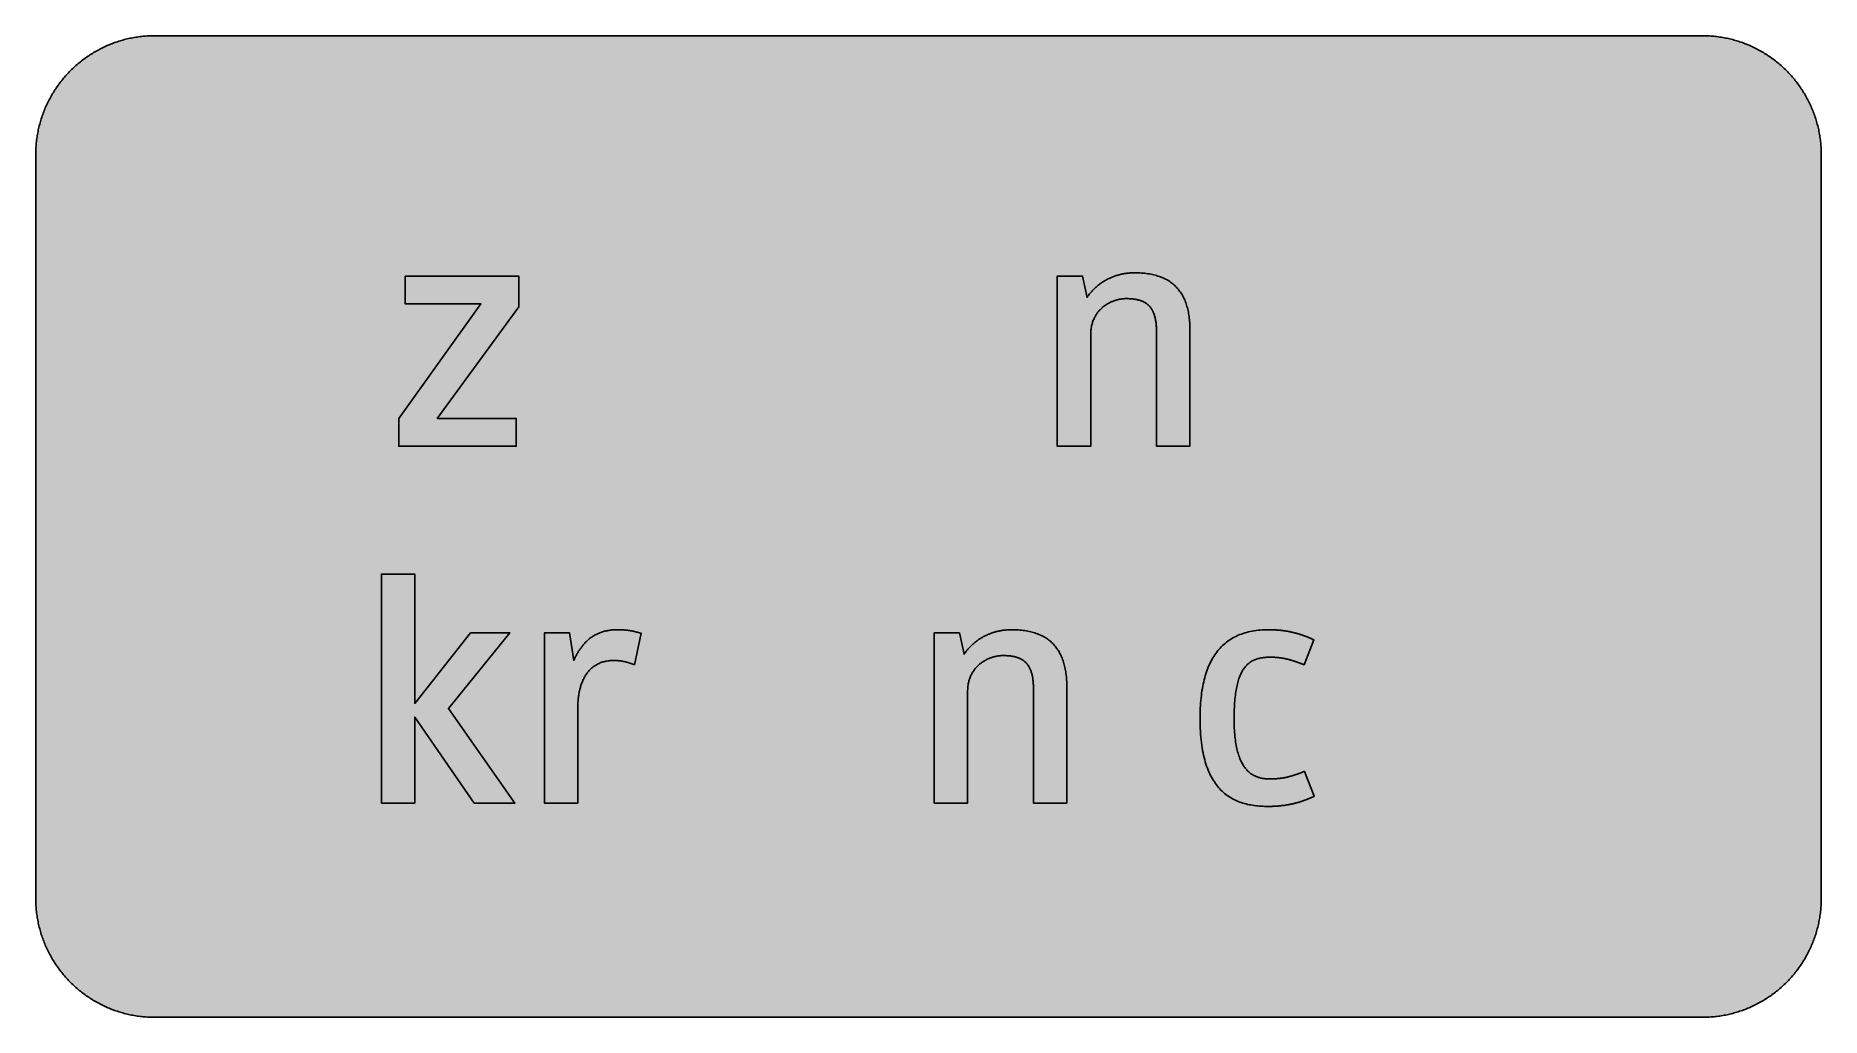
# Model space of a CAD drawing. Header units: millimetres. Extents: x 0 to 212, y 0 to 116.
import ezdxf

# ---------------------------------------------------------------- set-up
doc = ezdxf.new("R2010")
doc.units = ezdxf.units.MM

msp = doc.modelspace()

# ---------------------------------------------------------------- hatches: boundary and pattern name
for color, points in [(254, [(14.1633, 0.0536), (13.9878, 0.0533), (13.8125, 0.0559), (13.6373, 0.061), (13.462, 0.0686), (13.2893, 0.0787), (13.114, 0.0914), (12.9413, 0.1041), (12.7686, 0.1219), (12.5959, 0.1397), (12.4231, 0.16), (12.2504, 0.1829), (12.0777, 0.2057), (11.9075, 0.2337), (11.7373, 0.2616), (11.5672, 0.2921), (11.397, 0.3251), (11.2268, 0.3607), (11.0592, 0.3988), (10.8915, 0.4369), (10.7239, 0.4775), (10.5562, 0.5207), (10.3886, 0.5664), (10.2235, 0.6121), (10.0584, 0.6629), (9.8933, 0.7137), (9.7307, 0.7671), (9.5682, 0.8204), (9.4056, 0.8788), (9.2431, 0.9373), (9.083, 0.9982), (8.923, 1.0617), (8.763, 1.1252), (8.6055, 1.1938), (8.4455, 1.2624), (8.2906, 1.331), (8.1331, 1.4046), (7.9781, 1.4783), (7.8232, 1.5545), (7.6708, 1.6332), (7.5184, 1.7145), (7.366, 1.7958), (7.2161, 1.8796), (7.0663, 1.966), (6.919, 2.0523), (6.7716, 2.1438), (6.6243, 2.2352), (6.4795, 2.3266), (6.3348, 2.4232), (6.19, 2.5197), (6.0477, 2.6187), (5.908, 2.7178), (5.7683, 2.8194), (5.6286, 2.9235), (5.4915, 3.0302), (5.3543, 3.1369), (5.2197, 3.2461), (5.0851, 3.3579), (4.953, 3.4722), (4.8209, 3.5865), (4.6914, 3.7033), (4.5644, 3.8202), (4.4348, 3.9395), (4.3104, 4.0615), (4.1859, 4.1859), (4.0615, 4.3104), (3.9395, 4.4348), (3.8202, 4.5618), (3.7033, 4.6914), (3.5865, 4.8209), (3.4722, 4.953), (3.3579, 5.0851), (3.2487, 5.2197), (3.1369, 5.3543), (3.0302, 5.4915), (2.9235, 5.6286), (2.8194, 5.7683), (2.7178, 5.908), (2.6187, 6.0477), (2.5197, 6.19), (2.4232, 6.3348), (2.3266, 6.477), (2.2352, 6.6243), (2.1438, 6.7691), (2.0523, 6.919), (1.966, 7.0663), (1.8796, 7.2161), (1.7958, 7.366), (1.7145, 7.5184), (1.6332, 7.6708), (1.5545, 7.8232), (1.4783, 7.9781), (1.4046, 8.1331), (1.331, 8.2906), (1.2598, 8.4455), (1.1913, 8.603), (1.1252, 8.763), (1.0592, 8.923), (0.9982, 9.083), (0.9373, 9.2431), (0.8763, 9.4056), (0.8204, 9.5682), (0.7645, 9.7307), (0.7112, 9.8933), (0.6604, 10.0584), (0.6121, 10.2235), (0.5639, 10.3911), (0.5207, 10.5562), (0.4775, 10.7239), (0.4343, 10.8915), (0.3962, 11.0592), (0.3607, 11.2268), (0.3251, 11.397), (0.2921, 11.5672), (0.2616, 11.7373), (0.2311, 11.9075), (0.2057, 12.0802), (0.1803, 12.2504), (0.1575, 12.4231), (0.1372, 12.5959), (0.1194, 12.7686), (0.1041, 12.9413), (0.0889, 13.1166), (0.0787, 13.2893), (0.0686, 13.4645), (0.061, 13.6373), (0.0559, 13.8125), (0.0508, 13.9878), (0.0508, 14.163), (0.0522, 102.3592), (0.0508, 102.5322), (0.0559, 102.7074), (0.061, 102.8827), (0.0686, 103.058), (0.0787, 103.2307), (0.0889, 103.4059), (0.1041, 103.5787), (0.1194, 103.7514), (0.1372, 103.9241), (0.1575, 104.0968), (0.1803, 104.2695), (0.2057, 104.4423), (0.2311, 104.6124), (0.2616, 104.7826), (0.2921, 104.9528), (0.3251, 105.123), (0.3607, 105.2932), (0.3962, 105.4608), (0.4343, 105.6284), (0.4775, 105.7961), (0.5207, 105.9637), (0.5639, 106.1314), (0.6121, 106.2965), (0.6604, 106.4616), (0.7112, 106.6267), (0.7645, 106.7892), (0.8204, 106.9518), (0.8763, 107.1143), (0.9373, 107.2769), (0.9982, 107.4369), (1.0592, 107.5969), (1.1252, 107.757), (1.1913, 107.9144), (1.2598, 108.0745), (1.331, 108.2294), (1.4046, 108.3869), (1.4783, 108.5418), (1.5545, 108.6968), (1.6332, 108.8492), (1.7145, 109.0016), (1.7958, 109.154), (1.8796, 109.3038), (1.966, 109.4537), (2.0523, 109.601), (2.1438, 109.7483), (2.2352, 109.8956), (2.3266, 110.0404), (2.4232, 110.1852), (2.5197, 110.33), (2.6187, 110.4722), (2.7178, 110.6119), (2.8194, 110.7516), (2.9235, 110.8913), (3.0302, 111.0285), (3.1369, 111.1656), (3.2487, 111.3003), (3.3579, 111.4349), (3.4722, 111.567), (3.5865, 111.699), (3.7033, 111.8286), (3.8202, 111.9556), (3.9395, 112.0851), (4.0615, 112.2096), (4.1859, 112.334), (4.3104, 112.4585), (4.4348, 112.5804), (4.5644, 112.6998), (4.6914, 112.8166), (4.8209, 112.9335), (4.953, 113.0478), (5.0851, 113.1621), (5.2197, 113.2713), (5.3543, 113.3831), (5.4915, 113.4897), (5.6286, 113.5964), (5.7683, 113.7006), (5.908, 113.8022), (6.0477, 113.9012), (6.19, 114.0003), (6.3348, 114.0968), (6.4795, 114.1933), (6.6243, 114.2848), (6.7716, 114.3762), (6.919, 114.4676), (7.0663, 114.554), (7.2161, 114.6404), (7.366, 114.7242), (7.5184, 114.8055), (7.6708, 114.8867), (7.8232, 114.9655), (7.9781, 115.0417), (8.1331, 115.1153), (8.2906, 115.189), (8.4455, 115.2601), (8.6055, 115.3287), (8.763, 115.3947), (8.923, 115.4608), (9.083, 115.5217), (9.2431, 115.5827), (9.4056, 115.6437), (9.5682, 115.6995), (9.7307, 115.7554), (9.8933, 115.8088), (10.0584, 115.8596), (10.2235, 115.9078), (10.3886, 115.9561), (10.5562, 115.9993), (10.7239, 116.0424), (10.8915, 116.0856), (11.0592, 116.1237), (11.2268, 116.1593), (11.397, 116.1948), (11.5672, 116.2279), (11.7373, 116.2583), (11.9075, 116.2888), (12.0777, 116.3142), (12.2504, 116.3396), (12.4231, 116.3625), (12.5959, 116.3828), (12.7686, 116.4006), (12.9413, 116.4158), (13.114, 116.4311), (13.2893, 116.4412), (13.462, 116.4514), (13.6373, 116.459), (13.8125, 116.4641), (13.9878, 116.4692), (14.163, 116.4692), (197.6078, 116.4703), (197.7822, 116.4692), (197.9574, 116.4641), (198.1327, 116.459), (198.3054, 116.4514), (198.4807, 116.4412), (198.6534, 116.4311), (198.8287, 116.4158), (199.0014, 116.4006), (199.1741, 116.3828), (199.3468, 116.3625), (199.5195, 116.3396), (199.6897, 116.3142), (199.8624, 116.2888), (200.0326, 116.2583), (200.2028, 116.2279), (200.373, 116.1948), (200.5432, 116.1593), (200.7108, 116.1237), (200.8784, 116.0856), (201.0461, 116.0424), (201.2137, 115.9993), (201.3788, 115.9561), (201.5465, 115.9078), (201.7116, 115.8596), (201.8767, 115.8088), (202.0392, 115.7554), (202.2018, 115.6995), (202.3643, 115.6437), (202.5269, 115.5827), (202.6869, 115.5217), (202.8469, 115.4608), (203.007, 115.3947), (203.167, 115.3287), (203.3245, 115.2601), (203.4794, 115.189), (203.6369, 115.1153), (203.7918, 115.0417), (203.9468, 114.9655), (204.0992, 114.8867), (204.2516, 114.8055), (204.404, 114.7242), (204.5538, 114.6404), (204.7037, 114.554), (204.8535, 114.4676), (205.0009, 114.3762), (205.1456, 114.2848), (205.293, 114.1933), (205.4352, 114.0968), (205.58, 114.0003), (205.7222, 113.9012), (205.8619, 113.8022), (206.0016, 113.7006), (206.1413, 113.5964), (206.2785, 113.4897), (206.4156, 113.3831), (206.5503, 113.2713), (206.6849, 113.1621), (206.817, 113.0478), (206.949, 112.9335), (207.0786, 112.8166), (207.2081, 112.6998), (207.3351, 112.5804), (207.4596, 112.4585), (207.584, 112.334), (207.7085, 112.2096), (207.8304, 112.0851), (207.9498, 111.9556), (208.0666, 111.8286), (208.1835, 111.699), (208.2978, 111.567), (208.4121, 111.4349), (208.5238, 111.3003), (208.6331, 111.1656), (208.7397, 111.0285), (208.8464, 110.8913), (208.9506, 110.7516), (209.0522, 110.6119), (209.1512, 110.4722), (209.2503, 110.33), (209.3468, 110.1852), (209.4433, 110.0404), (209.5348, 109.8956), (209.6262, 109.7483), (209.7176, 109.601), (209.804, 109.4537), (209.8904, 109.3038), (209.9742, 109.154), (210.0555, 109.0016), (210.1367, 108.8492), (210.2155, 108.6968), (210.2917, 108.5418), (210.3653, 108.3869), (210.439, 108.2294), (210.5076, 108.0745), (210.5762, 107.9144), (210.6447, 107.757), (210.7082, 107.5969), (210.7717, 107.4369), (210.8327, 107.2769), (210.8911, 107.1143), (210.9495, 106.9518), (211.0029, 106.7892), (211.0562, 106.6267), (211.107, 106.4616), (211.1578, 106.2965), (211.2035, 106.1314), (211.2493, 105.9637), (211.2924, 105.7961), (211.3331, 105.6284), (211.3712, 105.4608), (211.4093, 105.2932), (211.4448, 105.123), (211.4779, 104.9528), (211.5083, 104.7826), (211.5363, 104.6124), (211.5642, 104.4423), (211.5871, 104.2695), (211.6099, 104.0968), (211.6303, 103.9241), (211.648, 103.7514), (211.6658, 103.5787), (211.6785, 103.4059), (211.6912, 103.2307), (211.7014, 103.058), (211.709, 102.8827), (211.7141, 102.7074), (211.7166, 102.5322), (211.7166, 102.3569), (211.7189, 14.1647), (211.7166, 13.9878), (211.7141, 13.8125), (211.709, 13.6373), (211.7014, 13.4645), (211.6912, 13.2893), (211.6785, 13.1166), (211.6658, 12.9413), (211.648, 12.7686), (211.6303, 12.5959), (211.6099, 12.4231), (211.5871, 12.2504), (211.5642, 12.0802), (211.5363, 11.9075), (211.5083, 11.7373), (211.4779, 11.5672), (211.4448, 11.397), (211.4093, 11.2268), (211.3712, 11.0592), (211.3331, 10.8915), (211.2924, 10.7239), (211.2493, 10.5562), (211.2035, 10.3911), (211.1578, 10.2235), (211.107, 10.0584), (211.0562, 9.8933), (211.0029, 9.7307), (210.9495, 9.5682), (210.8911, 9.4056), (210.8327, 9.2431), (210.7717, 9.083), (210.7082, 8.923), (210.6447, 8.763), (210.5762, 8.603), (210.5076, 8.4455), (210.439, 8.2906), (210.3653, 8.1331), (210.2917, 7.9781), (210.2155, 7.8232), (210.1367, 7.6708), (210.0555, 7.5184), (209.9742, 7.366), (209.8904, 7.2161), (209.804, 7.0663), (209.7176, 6.919), (209.6262, 6.7691), (209.5348, 6.6243), (209.4433, 6.477), (209.3468, 6.3348), (209.2503, 6.19), (209.1512, 6.0477), (209.0522, 5.908), (208.9506, 5.7683), (208.8464, 5.6286), (208.7397, 5.4915), (208.6331, 5.3543), (208.5238, 5.2197), (208.4121, 5.0851), (208.2978, 4.953), (208.1835, 4.8209), (208.0666, 4.6914), (207.9498, 4.5618), (207.8304, 4.4348), (207.7085, 4.3104), (207.584, 4.1859), (207.4596, 4.0615), (207.3351, 3.9395), (207.2081, 3.8202), (207.0786, 3.7033), (206.949, 3.5865), (206.817, 3.4722), (206.6849, 3.3579), (206.5503, 3.2461), (206.4156, 3.1369), (206.2785, 3.0302), (206.1413, 2.9235), (206.0016, 2.8194), (205.8619, 2.7178), (205.7222, 2.6187), (205.58, 2.5197), (205.4352, 2.4232), (205.293, 2.3266), (205.1456, 2.2352), (205.0009, 2.1438), (204.8535, 2.0523), (204.7037, 1.966), (204.5538, 1.8796), (204.404, 1.7958), (204.2516, 1.7145), (204.0992, 1.6332), (203.9468, 1.5545), (203.7918, 1.4783), (203.6369, 1.4046), (203.4794, 1.331), (203.3245, 1.2624), (203.167, 1.1938), (203.007, 1.1252), (202.8469, 1.0617), (202.6869, 0.9982), (202.5269, 0.9373), (202.3643, 0.8788), (202.2018, 0.8204), (202.0392, 0.7671), (201.8767, 0.7137), (201.7116, 0.6629), (201.5465, 0.6121), (201.3788, 0.5664), (201.2137, 0.5207), (201.0461, 0.4775), (200.8784, 0.4369), (200.7108, 0.3988), (200.5432, 0.3607), (200.373, 0.3251), (200.2028, 0.2921), (200.0326, 0.2616), (199.8624, 0.2337), (199.6897, 0.2057), (199.5195, 0.1829), (199.3468, 0.16), (199.1741, 0.1397), (199.0014, 0.1219), (198.8287, 0.1041), (198.6534, 0.0914), (198.4807, 0.0787), (198.3054, 0.0686), (198.1327, 0.061), (197.9574, 0.0559), (197.7822, 0.0533), (197.6069, 0.0533)]), (59, [(57.3207, 84.3178), (57.3207, 87.9655), (43.8559, 87.9655), (43.8559, 84.6663), (52.8189, 84.6663), (43.0788, 71.0844), (43.0788, 67.787), (57.0107, 67.787), (57.0107, 71.0844), (47.6582, 71.0844)]), (59, [(136.8721, 67.787), (136.8721, 81.6003), (136.8704, 81.8058), (136.8654, 82.009), (136.8577, 82.2071), (136.8476, 82.4052), (136.8323, 82.5983), (136.8171, 82.7888), (136.7968, 82.9742), (136.7739, 83.1596), (136.7485, 83.3399), (136.718, 83.5177), (136.6876, 83.693), (136.652, 83.8657), (136.6139, 84.0334), (136.5707, 84.1985), (136.5275, 84.361), (136.4793, 84.521), (136.4285, 84.676), (136.3751, 84.8309), (136.3167, 84.9782), (136.2558, 85.1256), (136.1923, 85.2703), (136.1262, 85.41), (136.0551, 85.5472), (135.984, 85.6793), (135.9052, 85.8114), (135.8265, 85.9384), (135.7427, 86.0628), (135.6589, 86.1822), (135.5674, 86.3016), (135.476, 86.4159), (135.3795, 86.5276), (135.2804, 86.6343), (135.1788, 86.7385), (135.0721, 86.8401), (134.9629, 86.9391), (134.8511, 87.0331), (134.7343, 87.1271), (134.6149, 87.2134), (134.493, 87.2998), (134.366, 87.3811), (134.2365, 87.4598), (134.1044, 87.536), (133.9672, 87.6071), (133.8301, 87.6757), (133.6853, 87.7418), (133.5405, 87.8053), (133.3906, 87.8637), (133.2357, 87.9196), (133.0808, 87.9704), (132.9207, 88.0186), (132.7556, 88.0643), (132.5905, 88.1075), (132.4204, 88.1456), (132.2451, 88.1812), (132.0673, 88.2142), (131.887, 88.2421), (131.7041, 88.2675), (131.5161, 88.2904), (131.3231, 88.3082), (131.1275, 88.3234), (130.9294, 88.3361), (130.7287, 88.3437), (130.523, 88.3488), (130.3122, 88.3514), (130.2106, 88.3514), (130.109, 88.3488), (130.0074, 88.3463), (129.9058, 88.3412), (129.8042, 88.3336), (129.7051, 88.326), (129.6035, 88.3183), (129.5019, 88.3082), (129.4028, 88.2955), (129.3012, 88.2828), (129.2022, 88.2675), (129.1031, 88.2523), (129.0041, 88.2345), (128.905, 88.2167), (128.8059, 88.1964), (128.7069, 88.1736), (128.6104, 88.1507), (128.5113, 88.1278), (128.4148, 88.1024), (128.3183, 88.0745), (128.2217, 88.0466), (128.1252, 88.0161), (128.0312, 87.9856), (127.9347, 87.9526), (127.8407, 87.917), (127.7468, 87.8815), (127.6528, 87.8459), (127.5613, 87.8078), (127.4674, 87.7672), (127.3759, 87.7265), (127.2845, 87.6833), (127.193, 87.6376), (127.1041, 87.5919), (127.0127, 87.5462), (126.9238, 87.4954), (126.8374, 87.4471), (126.7485, 87.3938), (126.6622, 87.343), (126.5758, 87.2871), (126.4895, 87.2312), (126.4056, 87.1728), (126.3218, 87.1144), (126.238, 87.0534), (126.1542, 86.9925), (126.0729, 86.929), (125.9916, 86.8655), (125.9129, 86.7994), (125.8316, 86.7308), (125.7529, 86.6623), (125.6767, 86.5911), (125.6005, 86.5175), (125.5243, 86.4438), (125.4481, 86.3702), (125.3744, 86.2914), (125.3007, 86.2127), (125.2296, 86.1339), (125.1585, 86.0527), (125.0874, 85.9688), (125.0188, 85.885), (124.9502, 85.7987), (124.8816, 85.7123), (124.8156, 85.6234), (124.7496, 85.532), (124.6861, 85.4405), (124.1446, 87.9655), (121.1559, 87.9655), (121.1559, 67.787), (125.1148, 67.787), (125.1148, 81.0186), (125.1153, 81.1555), (125.1204, 81.2902), (125.128, 81.4222), (125.1407, 81.5518), (125.156, 81.6788), (125.1737, 81.8032), (125.1941, 81.9277), (125.2195, 82.0471), (125.2449, 82.1665), (125.2753, 82.2808), (125.3084, 82.3951), (125.3439, 82.5068), (125.382, 82.616), (125.4227, 82.7227), (125.4658, 82.8269), (125.5116, 82.9285), (125.5598, 83.0275), (125.6106, 83.1266), (125.664, 83.2206), (125.7198, 83.3145), (125.7757, 83.406), (125.8367, 83.4949), (125.8976, 83.5812), (125.9611, 83.6651), (126.0246, 83.7463), (126.0932, 83.8251), (126.1618, 83.9038), (126.2329, 83.9775), (126.304, 84.0511), (126.3777, 84.1223), (126.4539, 84.1908), (126.5301, 84.2569), (126.6063, 84.3229), (126.6876, 84.3839), (126.7663, 84.4448), (126.8476, 84.5033), (126.9314, 84.5591), (127.0152, 84.6125), (127.0991, 84.6633), (127.1854, 84.7141), (127.2718, 84.7598), (127.3607, 84.8055), (127.447, 84.8487), (127.5359, 84.8893), (127.6248, 84.93), (127.7163, 84.9655), (127.8052, 85.0011), (127.8966, 85.0341), (127.9881, 85.0646), (128.077, 85.0951), (128.1684, 85.1205), (128.2598, 85.1459), (128.3513, 85.1687), (128.4427, 85.1891), (128.5342, 85.2068), (128.6256, 85.2246), (128.717, 85.2399), (128.8085, 85.2526), (128.8974, 85.2627), (128.9888, 85.2703), (129.0777, 85.278), (129.1666, 85.283), (129.2555, 85.2856), (129.3419, 85.2856), (129.4536, 85.2856), (129.5654, 85.283), (129.6721, 85.2805), (129.7788, 85.2754), (129.8829, 85.2678), (129.987, 85.2602), (130.0886, 85.25), (130.1877, 85.2399), (130.2842, 85.2272), (130.3807, 85.2119), (130.4747, 85.1967), (130.5662, 85.1789), (130.6551, 85.1586), (130.744, 85.1383), (130.8303, 85.1154), (130.9167, 85.09), (130.998, 85.0621), (131.0792, 85.0341), (131.1605, 85.0036), (131.2367, 84.9732), (131.3129, 84.9401), (131.3866, 84.9046), (131.4602, 84.8665), (131.5288, 84.8258), (131.5999, 84.7852), (131.666, 84.742), (131.732, 84.6963), (131.7955, 84.648), (131.8565, 84.5998), (131.9149, 84.5464), (131.9733, 84.4931), (132.0292, 84.4372), (132.0851, 84.3788), (132.1384, 84.3204), (132.1892, 84.2569), (132.2375, 84.1934), (132.2857, 84.1273), (132.3315, 84.0588), (132.3746, 83.9851), (132.4178, 83.914), (132.4585, 83.8378), (132.4966, 83.759), (132.5347, 83.6778), (132.5702, 83.5965), (132.6032, 83.5101), (132.6363, 83.4238), (132.6642, 83.3323), (132.6947, 83.2409), (132.7201, 83.1444), (132.7455, 83.0478), (132.7683, 82.9488), (132.7912, 82.8446), (132.809, 82.7405), (132.8268, 82.6313), (132.8445, 82.5221), (132.8598, 82.4078), (132.8725, 82.2935), (132.8826, 82.1741), (132.8928, 82.0522), (132.9004, 81.9302), (132.9055, 81.8032), (132.9106, 81.6737), (132.9131, 81.5416), (132.9131, 81.407), (132.9147, 67.787)]), (59, [(44.9806, 25.4536), (44.9806, 35.6591), (52.0442, 25.4536), (56.8551, 25.4536), (48.9783, 36.6681), (56.2737, 45.6322), (51.5786, 45.6322), (44.9806, 37.2879), (44.9806, 52.6175), (41.0228, 52.6175), (41.0228, 25.4536)]), (59, [(68.5754, 42.3718), (68.613, 42.3697), (68.6537, 42.3697), (68.6943, 42.3697), (68.7324, 42.3697), (68.7705, 42.3672), (68.8111, 42.3672), (68.8492, 42.3647), (68.8873, 42.3621), (68.9254, 42.3621), (68.9635, 42.3596), (69.0016, 42.357), (69.0397, 42.3545), (69.0778, 42.352), (69.1159, 42.3469), (69.154, 42.3443), (69.1896, 42.3418), (69.2277, 42.3367), (69.2658, 42.3342), (69.3014, 42.3291), (69.3395, 42.324), (69.375, 42.3189), (69.4131, 42.3139), (69.4512, 42.3088), (69.4868, 42.3037), (69.5249, 42.2961), (69.5604, 42.291), (69.5985, 42.2859), (69.6341, 42.2783), (69.6722, 42.2707), (69.7078, 42.2656), (69.7433, 42.258), (69.7814, 42.2504), (69.817, 42.2427), (69.8551, 42.2326), (69.8932, 42.225), (69.9287, 42.2173), (69.9668, 42.2072), (70.0024, 42.1996), (70.0405, 42.1894), (70.0786, 42.1792), (70.1142, 42.1691), (70.1523, 42.1589), (70.1904, 42.1488), (70.2285, 42.1386), (70.2666, 42.1259), (70.3047, 42.1157), (70.3428, 42.103), (70.3809, 42.0929), (70.419, 42.0802), (70.4571, 42.0675), (70.4952, 42.0548), (70.5333, 42.0421), (70.5739, 42.0294), (70.612, 42.0167), (70.6526, 42.0014), (70.6933, 41.9887), (70.7314, 41.9735), (70.772, 41.9583), (70.8127, 41.9456), (70.8533, 41.9303), (70.8939, 41.9151), (70.9346, 41.8973), (70.9778, 41.8821), (71.0184, 41.8668), (71.8344, 45.5933), (71.7956, 45.6032), (71.7575, 45.6133), (71.7194, 45.6235), (71.6813, 45.6362), (71.6458, 45.6463), (71.6077, 45.6565), (71.5696, 45.6667), (71.534, 45.6768), (71.4959, 45.687), (71.4604, 45.6971), (71.4223, 45.7073), (71.3842, 45.7175), (71.3486, 45.7276), (71.3105, 45.7378), (71.2749, 45.7479), (71.2368, 45.7581), (71.1987, 45.7657), (71.1632, 45.7759), (71.1251, 45.786), (71.087, 45.7937), (71.0489, 45.8038), (71.0108, 45.8114), (70.9727, 45.8216), (70.9346, 45.8292), (70.8965, 45.8368), (70.8558, 45.847), (70.8177, 45.8546), (70.7771, 45.8622), (70.739, 45.8699), (70.6984, 45.8775), (70.6577, 45.8851), (70.6145, 45.8927), (70.5739, 45.9003), (70.5333, 45.9054), (70.4901, 45.913), (70.4469, 45.9207), (70.4037, 45.9257), (70.358, 45.9334), (70.3148, 45.9384), (70.2691, 45.9435), (70.2234, 45.9511), (70.1777, 45.9562), (70.1294, 45.9613), (70.0811, 45.9664), (70.0329, 45.9715), (69.9846, 45.9765), (69.9364, 45.9791), (69.8856, 45.9842), (69.8348, 45.9892), (69.7814, 45.9918), (69.7281, 45.9943), (69.6747, 45.9994), (69.6214, 46.0019), (69.5655, 46.0045), (69.5096, 46.007), (69.4512, 46.0096), (69.3953, 46.0121), (69.3344, 46.0121), (69.276, 46.0146), (69.215, 46.0146), (69.154, 46.0172), (69.0905, 46.0172), (69.027, 46.0172), (68.961, 46.0172), (68.834, 46.0172), (68.7095, 46.0121), (68.5876, 46.007), (68.4657, 45.9994), (68.3463, 45.9892), (68.2295, 45.9765), (68.1126, 45.9613), (67.9983, 45.9461), (67.884, 45.9257), (67.7748, 45.9054), (67.6656, 45.8826), (67.5564, 45.8572), (67.4497, 45.8292), (67.3456, 45.8013), (67.2414, 45.7708), (67.1398, 45.7378), (67.0408, 45.7022), (66.9417, 45.6667), (66.8452, 45.626), (66.7487, 45.5854), (66.6547, 45.5447), (66.5632, 45.499), (66.4718, 45.4533), (66.3829, 45.405), (66.294, 45.3568), (66.2076, 45.306), (66.1213, 45.2526), (66.0375, 45.1993), (65.9562, 45.1434), (65.8749, 45.085), (65.7962, 45.0266), (65.7174, 44.9656), (65.6387, 44.9047), (65.5625, 44.8412), (65.4888, 44.7751), (65.4152, 44.7091), (65.344, 44.6405), (65.2729, 44.5719), (65.2043, 44.5008), (65.1358, 44.4297), (65.0697, 44.356), (65.0037, 44.2798), (64.9402, 44.2062), (64.8767, 44.1274), (64.8132, 44.0487), (64.7522, 43.9699), (64.6938, 43.8912), (64.6354, 43.8074), (64.577, 43.7261), (64.5211, 43.6423), (64.4652, 43.5559), (64.4119, 43.4721), (64.3585, 43.3832), (64.3052, 43.2968), (64.2544, 43.2079), (64.2036, 43.119), (64.1553, 43.0276), (64.1071, 42.9362), (64.0588, 42.8447), (64.0131, 42.7507), (63.9699, 42.6568), (63.9242, 42.5628), (63.881, 42.4663), (63.8404, 42.3697), (63.336, 45.6322), (60.3483, 45.6322), (60.3483, 25.4536), (64.3061, 25.4536), (64.3061, 36.7065), (64.3052, 36.8529), (64.3077, 36.9976), (64.3128, 37.1424), (64.3204, 37.2872), (64.328, 37.4294), (64.3382, 37.5717), (64.3509, 37.7114), (64.3636, 37.8511), (64.3788, 37.9882), (64.3966, 38.1254), (64.4169, 38.26), (64.4398, 38.3946), (64.4627, 38.5267), (64.4881, 38.6588), (64.516, 38.7883), (64.5465, 38.9153), (64.577, 39.0423), (64.6125, 39.1668), (64.6481, 39.2913), (64.6862, 39.4132), (64.7243, 39.5326), (64.7675, 39.6494), (64.8106, 39.7662), (64.8564, 39.878), (64.9046, 39.9923), (64.9554, 40.1015), (65.0088, 40.2082), (65.0646, 40.3149), (65.1205, 40.419), (65.1789, 40.5206), (65.2399, 40.6197), (65.3034, 40.7162), (65.3694, 40.8102), (65.438, 40.9042), (65.5091, 40.9931), (65.5803, 41.082), (65.6539, 41.1658), (65.7327, 41.2496), (65.8114, 41.3283), (65.8927, 41.4071), (65.9765, 41.4807), (66.0629, 41.5544), (66.1518, 41.623), (66.2432, 41.689), (66.3346, 41.7525), (66.4312, 41.8135), (66.5302, 41.8719), (66.6293, 41.9278), (66.7334, 41.9786), (66.8376, 42.0294), (66.9468, 42.0751), (67.056, 42.1183), (67.1678, 42.1564), (67.2846, 42.1919), (67.4014, 42.225), (67.5208, 42.2554), (67.6453, 42.2834), (67.7697, 42.3062), (67.8967, 42.324), (68.0263, 42.3418), (68.1609, 42.3545), (68.2955, 42.3621), (68.4327, 42.3697), (68.5749, 42.3697)]), (59, [(122.2816, 25.4536), (122.2816, 39.267), (122.2781, 39.4716), (122.2731, 39.6748), (122.268, 39.8729), (122.2553, 40.071), (122.2426, 40.2641), (122.2248, 40.4546), (122.207, 40.6425), (122.1842, 40.8254), (122.1562, 41.0083), (122.1283, 41.1861), (122.0953, 41.3614), (122.0597, 41.5315), (122.0216, 41.7017), (121.981, 41.8668), (121.9352, 42.0294), (121.8895, 42.1869), (121.8387, 42.3443), (121.7828, 42.4967), (121.727, 42.6466), (121.666, 42.7914), (121.6025, 42.9362), (121.5365, 43.0759), (121.4653, 43.213), (121.3917, 43.3476), (121.3155, 43.4772), (121.2367, 43.6042), (121.1529, 43.7286), (121.0666, 43.8506), (120.9777, 43.9674), (120.8837, 44.0817), (120.7897, 44.1935), (120.6906, 44.3001), (120.5865, 44.4068), (120.4798, 44.5084), (120.3706, 44.6049), (120.2588, 44.7015), (120.1445, 44.7929), (120.0252, 44.8818), (119.9007, 44.9656), (119.7762, 45.0494), (119.6467, 45.1256), (119.5146, 45.2018), (119.3775, 45.2755), (119.2378, 45.3441), (119.0955, 45.4076), (118.9482, 45.4711), (118.7983, 45.5295), (118.6459, 45.5854), (118.4885, 45.6362), (118.3284, 45.687), (118.1659, 45.7327), (117.9982, 45.7733), (117.8281, 45.814), (117.6553, 45.8495), (117.4775, 45.88), (117.2972, 45.9105), (117.1118, 45.9359), (116.9238, 45.9562), (116.7333, 45.9765), (116.5377, 45.9918), (116.3396, 46.0019), (116.1364, 46.0121), (115.9307, 46.0172), (115.7224, 46.0172), (115.6208, 46.0172), (115.5192, 46.0146), (115.4176, 46.0121), (115.316, 46.007), (115.2144, 46.0019), (115.1128, 45.9943), (115.0137, 45.9842), (114.9121, 45.974), (114.8131, 45.9613), (114.7115, 45.9486), (114.6124, 45.9359), (114.5134, 45.9181), (114.4143, 45.9029), (114.3152, 45.8826), (114.2162, 45.8622), (114.1171, 45.8419), (114.0181, 45.8191), (113.9215, 45.7937), (113.825, 45.7683), (113.7285, 45.7403), (113.632, 45.7124), (113.5355, 45.6819), (113.4389, 45.6514), (113.345, 45.6184), (113.251, 45.5854), (113.157, 45.5498), (113.063, 45.5117), (112.969, 45.4736), (112.8776, 45.433), (112.7862, 45.3923), (112.6947, 45.3492), (112.6033, 45.306), (112.5118, 45.2603), (112.4229, 45.212), (112.334, 45.1637), (112.2451, 45.1129), (112.1588, 45.0621), (112.0724, 45.0088), (111.9861, 44.9529), (111.8997, 44.897), (111.8159, 44.8412), (111.7295, 44.7827), (111.6482, 44.7218), (111.5644, 44.6583), (111.4831, 44.5973), (111.4019, 44.5313), (111.3206, 44.4652), (111.2418, 44.3967), (111.1631, 44.3281), (111.0869, 44.257), (111.0082, 44.1858), (110.932, 44.1122), (110.8583, 44.036), (110.7846, 43.9598), (110.711, 43.881), (110.6373, 43.7998), (110.5662, 43.7185), (110.4976, 43.6372), (110.4265, 43.5534), (110.3579, 43.467), (110.2919, 43.3781), (110.2258, 43.2892), (110.1598, 43.2003), (110.0963, 43.1063), (109.5541, 45.6322), (106.565, 45.6322), (106.565, 25.4536), (110.5242, 25.4536), (110.5242, 38.6853), (110.5256, 38.8214), (110.5306, 38.956), (110.5383, 39.0881), (110.551, 39.2176), (110.5637, 39.3446), (110.584, 39.4716), (110.6043, 39.5935), (110.6272, 39.7154), (110.6551, 39.8323), (110.6856, 39.9491), (110.7186, 40.0609), (110.7542, 40.1726), (110.7923, 40.2819), (110.8329, 40.3885), (110.8761, 40.4927), (110.9218, 40.5943), (110.9701, 40.6959), (111.0209, 40.7924), (111.0742, 40.8889), (111.1275, 40.9804), (111.186, 41.0718), (111.2444, 41.1607), (111.3053, 41.2471), (111.3688, 41.3309), (111.4349, 41.4122), (111.5009, 41.4934), (111.572, 41.5696), (111.6406, 41.6458), (111.7143, 41.7195), (111.7879, 41.7881), (111.8616, 41.8592), (111.9378, 41.9252), (112.0165, 41.9887), (112.0953, 42.0522), (112.1766, 42.1107), (112.2578, 42.1691), (112.3417, 42.225), (112.4255, 42.2783), (112.5093, 42.3316), (112.5957, 42.3799), (112.682, 42.4282), (112.7684, 42.4739), (112.8573, 42.5171), (112.9462, 42.5577), (113.0351, 42.5958), (113.124, 42.6339), (113.2154, 42.6669), (113.3043, 42.6999), (113.3958, 42.733), (113.4872, 42.7609), (113.5786, 42.7863), (113.6701, 42.8117), (113.7615, 42.8346), (113.853, 42.8549), (113.9444, 42.8752), (114.0358, 42.8904), (114.1273, 42.9057), (114.2162, 42.9184), (114.3076, 42.9285), (114.3965, 42.9387), (114.488, 42.9438), (114.5769, 42.9489), (114.6632, 42.9514), (114.7521, 42.9539), (114.8639, 42.9514), (114.9731, 42.9514), (115.0823, 42.9463), (115.189, 42.9412), (115.2931, 42.9362), (115.3973, 42.926), (115.4963, 42.9184), (115.5954, 42.9057), (115.6945, 42.893), (115.7884, 42.8777), (115.8824, 42.8625), (115.9739, 42.8447), (116.0653, 42.8244), (116.1542, 42.8041), (116.2406, 42.7812), (116.3244, 42.7558), (116.4082, 42.7304), (116.4895, 42.7025), (116.5682, 42.672), (116.647, 42.639), (116.7232, 42.606), (116.7968, 42.5704), (116.8679, 42.5323), (116.9391, 42.4917), (117.0076, 42.451), (117.0737, 42.4078), (117.1397, 42.3621), (117.2032, 42.3139), (117.2642, 42.2656), (117.3251, 42.2148), (117.3836, 42.1615), (117.4394, 42.1056), (117.4953, 42.0472), (117.5461, 41.9862), (117.5969, 41.9252), (117.6477, 41.8592), (117.696, 41.7932), (117.7417, 41.7246), (117.7849, 41.6535), (117.8281, 41.5798), (117.8687, 41.5036), (117.9068, 41.4249), (117.9449, 41.3461), (117.9779, 41.2623), (118.0135, 41.1759), (118.044, 41.0896), (118.0744, 41.0007), (118.1024, 40.9067), (118.1303, 40.8127), (118.1557, 40.7137), (118.1786, 40.6146), (118.1989, 40.5105), (118.2192, 40.4063), (118.237, 40.2996), (118.2522, 40.1879), (118.2675, 40.0761), (118.2802, 39.9593), (118.2929, 39.8399), (118.3005, 39.7205), (118.3081, 39.5961), (118.3157, 39.4691), (118.3183, 39.3395), (118.3208, 39.2074), (118.3234, 39.0728), (118.3238, 25.4536)]), (59, [(146.3809, 28.3252), (146.2811, 28.3235), (146.1821, 28.3261), (146.0856, 28.3312), (145.9865, 28.3362), (145.8874, 28.3439), (145.7909, 28.3515), (145.6919, 28.3642), (145.5953, 28.3769), (145.4963, 28.3921), (145.3998, 28.4099), (145.3032, 28.4277), (145.2067, 28.4505), (145.1127, 28.4759), (145.0162, 28.5039), (144.9222, 28.5344), (144.8283, 28.5674), (144.7343, 28.6029), (144.6428, 28.641), (144.5514, 28.6842), (144.46, 28.7299), (144.3711, 28.7782), (144.2822, 28.8315), (144.1933, 28.8874), (144.1069, 28.9458), (144.0231, 29.0093), (143.9367, 29.0754), (143.8554, 29.1465), (143.7716, 29.2227), (143.6929, 29.3014), (143.6141, 29.3853), (143.5354, 29.4742), (143.4592, 29.5656), (143.383, 29.6621), (143.3119, 29.7637), (143.2408, 29.8704), (143.1696, 29.9822), (143.1011, 30.0965), (143.035, 30.2184), (142.9715, 30.3454), (142.908, 30.4749), (142.8471, 30.6121), (142.7886, 30.7543), (142.7328, 30.9016), (142.6794, 31.0566), (142.6261, 31.2166), (142.5753, 31.3792), (142.527, 31.5519), (142.4838, 31.7271), (142.4407, 31.9126), (142.3975, 32.1005), (142.3594, 32.2961), (142.3238, 32.4993), (142.2908, 32.7076), (142.2603, 32.9235), (142.2324, 33.1445), (142.207, 33.3731), (142.1841, 33.6093), (142.1663, 33.8531), (142.1486, 34.102), (142.1359, 34.3611), (142.1232, 34.6253), (142.1155, 34.8971), (142.113, 35.1765), (142.1105, 35.4635), (142.1105, 35.753), (142.1155, 36.035), (142.1206, 36.3093), (142.1308, 36.576), (142.1409, 36.8351), (142.1562, 37.0865), (142.1714, 37.3329), (142.1892, 37.5717), (142.2121, 37.8028), (142.2349, 38.0263), (142.2603, 38.2448), (142.2883, 38.4581), (142.3187, 38.6613), (142.3518, 38.8595), (142.3873, 39.0525), (142.4229, 39.2405), (142.4635, 39.4183), (142.5042, 39.5935), (142.5473, 39.7612), (142.5931, 39.9237), (142.6413, 40.0812), (142.6921, 40.2311), (142.7429, 40.3784), (142.7988, 40.5181), (142.8547, 40.6527), (142.9131, 40.7822), (142.9715, 40.9067), (143.035, 41.0261), (143.0985, 41.1404), (143.1646, 41.2496), (143.2331, 41.3537), (143.3043, 41.4553), (143.3754, 41.5493), (143.449, 41.6408), (143.5252, 41.7271), (143.6014, 41.8109), (143.6802, 41.8871), (143.7615, 41.9608), (143.8453, 42.0319), (143.9291, 42.098), (144.0155, 42.1615), (144.1044, 42.2199), (144.1933, 42.2732), (144.2847, 42.3266), (144.3761, 42.3723), (144.4701, 42.418), (144.5666, 42.4586), (144.6632, 42.4967), (144.7622, 42.5323), (144.8638, 42.5653), (144.9654, 42.5933), (145.0696, 42.6212), (145.1737, 42.6441), (145.2804, 42.6669), (145.3871, 42.6847), (145.4963, 42.7025), (145.608, 42.7152), (145.7198, 42.7279), (145.8341, 42.738), (145.9484, 42.7457), (146.0627, 42.7507), (146.1795, 42.7558), (146.2989, 42.7584), (146.4183, 42.7584), (146.4843, 42.7584), (146.5478, 42.7584), (146.6113, 42.7584), (146.6748, 42.7558), (146.7383, 42.7533), (146.8018, 42.7507), (146.8653, 42.7482), (146.9263, 42.7457), (146.9898, 42.7431), (147.0508, 42.738), (147.1117, 42.7355), (147.1727, 42.7304), (147.2336, 42.7253), (147.2921, 42.7203), (147.353, 42.7126), (147.414, 42.7076), (147.4724, 42.6999), (147.5334, 42.6923), (147.5918, 42.6847), (147.6502, 42.6771), (147.7112, 42.6695), (147.7696, 42.6593), (147.828, 42.6491), (147.8864, 42.6415), (147.9448, 42.6288), (148.0033, 42.6187), (148.0642, 42.6085), (148.1226, 42.5958), (148.1811, 42.5856), (148.2395, 42.5729), (148.2979, 42.5602), (148.3589, 42.545), (148.4173, 42.5323), (148.4757, 42.5171), (148.5367, 42.5018), (148.5951, 42.4866), (148.656, 42.4713), (148.7145, 42.4561), (148.7754, 42.4383), (148.8364, 42.4205), (148.8973, 42.4053), (148.9583, 42.385), (149.0193, 42.3672), (149.0802, 42.3494), (149.1437, 42.3291), (149.2047, 42.3088), (149.2682, 42.2885), (149.3317, 42.2681), (149.3952, 42.2453), (149.4587, 42.225), (149.5247, 42.2021), (149.5882, 42.1792), (149.6543, 42.1564), (149.7203, 42.131), (149.7863, 42.1081), (149.8549, 42.0827), (149.921, 42.0573), (149.9895, 42.0319), (150.0607, 42.0065), (150.1292, 41.9786), (150.2004, 41.9506), (150.2715, 41.9227), (150.3426, 41.8948), (150.4137, 41.8668), (151.5801, 44.8176), (151.5135, 44.8462), (151.4475, 44.8742), (151.3815, 44.9021), (151.3154, 44.9326), (151.2494, 44.9605), (151.1833, 44.9885), (151.1173, 45.019), (151.0487, 45.0469), (150.9827, 45.0748), (150.9141, 45.1028), (150.8455, 45.1307), (150.7795, 45.1587), (150.7109, 45.1841), (150.6398, 45.212), (150.5712, 45.2399), (150.5001, 45.2653), (150.4315, 45.2933), (150.3604, 45.3187), (150.2893, 45.3441), (150.2156, 45.3695), (150.1445, 45.3949), (150.0708, 45.4203), (149.9972, 45.4457), (149.9235, 45.4685), (149.8473, 45.4939), (149.7736, 45.5168), (149.6974, 45.5397), (149.6187, 45.5625), (149.5425, 45.5854), (149.4638, 45.6082), (149.385, 45.6286), (149.3037, 45.6489), (149.2225, 45.6692), (149.1412, 45.6895), (149.0574, 45.7098), (148.9761, 45.7302), (148.8897, 45.7479), (148.8059, 45.7657), (148.7195, 45.7835), (148.6306, 45.8013), (148.5443, 45.8191), (148.4528, 45.8343), (148.3639, 45.8495), (148.2725, 45.8648), (148.1785, 45.8775), (148.0871, 45.8927), (147.9906, 45.9054), (147.8966, 45.9181), (147.7975, 45.9283), (147.701, 45.941), (147.5994, 45.9511), (147.5003, 45.9613), (147.3987, 45.9689), (147.2946, 45.9765), (147.1905, 45.9842), (147.0838, 45.9918), (146.9771, 45.9969), (146.8679, 46.0019), (146.7587, 46.007), (146.6469, 46.0121), (146.5326, 46.0146), (146.4183, 46.0172), (146.3015, 46.0172), (146.1846, 46.0172), (145.9281, 46.0146), (145.6766, 46.007), (145.4302, 45.9943), (145.1864, 45.9765), (144.9476, 45.9537), (144.7114, 45.9257), (144.4803, 45.8902), (144.2542, 45.8521), (144.0332, 45.8089), (143.8148, 45.7606), (143.5989, 45.7048), (143.3906, 45.6463), (143.1849, 45.5803), (142.9842, 45.5117), (142.7861, 45.4355), (142.5931, 45.3568), (142.4051, 45.2704), (142.2197, 45.1815), (142.0393, 45.085), (141.8615, 44.9859), (141.6888, 44.8793), (141.5212, 44.7675), (141.3561, 44.6507), (141.1961, 44.5313), (141.0411, 44.4043), (140.8887, 44.2722), (140.7414, 44.135), (140.5966, 43.9928), (140.4569, 43.8455), (140.3223, 43.6956), (140.1902, 43.5381), (140.0632, 43.3756), (139.9388, 43.2079), (139.8194, 43.0352), (139.7051, 42.8574), (139.5933, 42.6745), (139.4866, 42.484), (139.3825, 42.291), (139.2834, 42.0929), (139.1869, 41.8897), (139.0955, 41.6814), (139.0091, 41.468), (138.9253, 41.2471), (138.8466, 41.0235), (138.7704, 40.7949), (138.6992, 40.5613), (138.6307, 40.32), (138.5672, 40.0761), (138.5062, 39.8272), (138.4503, 39.5707), (138.3995, 39.3116), (138.3513, 39.0449), (138.3055, 38.7756), (138.2649, 38.4988), (138.2293, 38.2194), (138.1963, 37.9349), (138.1684, 37.6428), (138.143, 37.3456), (138.1227, 37.0459), (138.1049, 36.7386), (138.0922, 36.4287), (138.082, 36.1112), (138.0769, 35.7911), (138.0744, 35.4635), (138.0769, 35.0799), (138.0846, 34.704), (138.0973, 34.3357), (138.115, 33.9776), (138.1379, 33.6296), (138.1658, 33.2892), (138.1989, 32.9565), (138.2344, 32.6314), (138.2776, 32.3164), (138.3233, 32.0091), (138.3741, 31.7119), (138.43, 31.4198), (138.491, 31.1379), (138.5545, 30.861), (138.623, 30.5943), (138.6967, 30.3352), (138.7754, 30.0838), (138.8567, 29.8399), (138.9431, 29.6012), (139.032, 29.3726), (139.126, 29.149), (139.2225, 28.9331), (139.3266, 28.7249), (139.4308, 28.5242), (139.54, 28.3286), (139.6543, 28.1407), (139.7711, 27.9603), (139.8905, 27.7851), (140.015, 27.6174), (140.142, 27.4549), (140.274, 27.2999), (140.4087, 27.1501), (140.5458, 27.0053), (140.6855, 26.8681), (140.8303, 26.736), (140.9776, 26.6116), (141.1275, 26.4922), (141.2799, 26.3779), (141.4374, 26.2687), (141.5974, 26.1645), (141.7599, 26.0655), (141.9225, 25.974), (142.0901, 25.8851), (142.2629, 25.8039), (142.4356, 25.7251), (142.6108, 25.6515), (142.7886, 25.5854), (142.969, 25.5219), (143.1519, 25.461), (143.3373, 25.4076), (143.5252, 25.3568), (143.7157, 25.3111), (143.9062, 25.2705), (144.1018, 25.2324), (144.2974, 25.1993), (144.4955, 25.1689), (144.6962, 25.1435), (144.8968, 25.1231), (145.1, 25.1028), (145.3058, 25.0901), (145.5141, 25.0774), (145.7223, 25.0698), (145.9332, 25.0647), (146.144, 25.0647), (146.2634, 25.0647), (146.3777, 25.0647), (146.4945, 25.0673), (146.6063, 25.0698), (146.718, 25.0749), (146.8298, 25.0774), (146.939, 25.0825), (147.0482, 25.0901), (147.1549, 25.0977), (147.259, 25.1054), (147.3632, 25.113), (147.4673, 25.1206), (147.5689, 25.1308), (147.6705, 25.1409), (147.7696, 25.1536), (147.8686, 25.1638), (147.9652, 25.1765), (148.0617, 25.1892), (148.1557, 25.2019), (148.2522, 25.2171), (148.3436, 25.2324), (148.4351, 25.2476), (148.5265, 25.2628), (148.6179, 25.2806), (148.7068, 25.2984), (148.7932, 25.3162), (148.8821, 25.334), (148.9685, 25.3517), (149.0523, 25.3721), (149.1361, 25.3898), (149.2199, 25.4102), (149.3037, 25.433), (149.385, 25.4533), (149.4663, 25.4737), (149.5476, 25.4965), (149.6263, 25.5194), (149.7051, 25.5422), (149.7838, 25.5651), (149.86, 25.588), (149.9362, 25.6134), (150.0124, 25.6362), (150.0886, 25.6616), (150.1623, 25.687), (150.2359, 25.7124), (150.3096, 25.7378), (150.3832, 25.7632), (150.4569, 25.7886), (150.528, 25.8166), (150.5991, 25.842), (150.6703, 25.8699), (150.7388, 25.8978), (150.81, 25.9258), (150.8785, 25.9512), (150.9471, 25.9791), (151.0157, 26.0071), (151.0843, 26.0375), (151.1529, 26.0655), (151.2189, 26.0934), (151.2875, 26.1214), (151.3535, 26.1518), (151.4196, 26.1798), (151.4856, 26.2077), (151.5516, 26.2382), (151.6177, 26.2661), (150.4541, 29.2171), (150.3807, 29.1871), (150.3096, 29.1592), (150.2385, 29.1313), (150.1673, 29.1033), (150.0988, 29.0754), (150.0302, 29.05), (149.9616, 29.0246), (149.893, 28.9992), (149.8244, 28.9738), (149.7584, 28.9509), (149.6924, 28.9255), (149.6263, 28.9027), (149.5628, 28.8798), (149.4968, 28.8569), (149.4333, 28.8366), (149.3698, 28.8138), (149.3063, 28.7934), (149.2428, 28.7731), (149.1793, 28.7528), (149.1183, 28.7325), (149.0548, 28.7147), (148.9939, 28.6969), (148.9329, 28.6791), (148.8719, 28.6614), (148.811, 28.6436), (148.75, 28.6258), (148.6891, 28.6106), (148.6281, 28.5953), (148.5671, 28.5801), (148.5062, 28.5648), (148.4478, 28.5496), (148.3868, 28.5369), (148.3284, 28.5242), (148.2674, 28.5115), (148.2065, 28.4988), (148.148, 28.4861), (148.0871, 28.4734), (148.0287, 28.4632), (147.9677, 28.4531), (147.9067, 28.4429), (147.8458, 28.4328), (147.7874, 28.4226), (147.7264, 28.415), (147.6654, 28.4048), (147.6045, 28.3972), (147.5435, 28.3896), (147.4826, 28.382), (147.4191, 28.3769), (147.3581, 28.3693), (147.2946, 28.3642), (147.2336, 28.3591), (147.1701, 28.354), (147.1066, 28.3489), (147.0431, 28.3439), (146.9796, 28.3413), (146.9136, 28.3362), (146.8501, 28.3337), (146.7841, 28.3312), (146.718, 28.3286), (146.652, 28.3261), (146.5834, 28.3261), (146.5174, 28.3235), (146.4488, 28.3235), (146.3802, 28.3235)])]:
    msp.add_hatch(color=color).paths.add_polyline_path(points)
h = msp.add_hatch(color=59)
h.paths.add_polyline_path([(14.1633, 3.5814), (13.8887, 3.5839), (13.6169, 3.5941), (13.3477, 3.6119), (13.081, 3.6347), (12.8143, 3.6652), (12.5501, 3.7008), (12.2885, 3.7465), (12.0294, 3.7948), (11.7729, 3.8506), (11.5164, 3.9141), (11.2649, 3.9827), (11.016, 4.0564), (10.7671, 4.1351), (10.5232, 4.2215), (10.2819, 4.3129), (10.0432, 4.412), (9.8069, 4.5161), (9.5733, 4.6228), (9.3447, 4.7371), (9.1186, 4.8565), (8.8951, 4.9809), (8.6741, 5.113), (8.4582, 5.2476), (8.2448, 5.3873), (8.0366, 5.5321), (7.8308, 5.682), (7.6276, 5.8369), (7.4295, 5.9969), (7.2365, 6.1595), (7.046, 6.3297), (6.8605, 6.5024), (6.6777, 6.6802), (6.5024, 6.8605), (6.3271, 7.046), (6.1595, 7.2365), (5.9969, 7.432), (5.8369, 7.6302), (5.682, 7.8308), (5.5321, 8.0366), (5.3873, 8.2448), (5.2451, 8.4582), (5.1105, 8.6741), (4.9809, 8.8951), (4.8565, 9.1186), (4.7371, 9.3447), (4.6228, 9.5758), (4.5136, 9.8069), (4.4094, 10.0432), (4.3129, 10.2819), (4.2215, 10.5232), (4.1351, 10.7696), (4.0538, 11.016), (3.9802, 11.2649), (3.9116, 11.5189), (3.8506, 11.7729), (3.7948, 12.0294), (3.744, 12.2911), (3.7008, 12.5527), (3.6627, 12.8143), (3.6322, 13.081), (3.6093, 13.3502), (3.5916, 13.6195), (3.5814, 13.8913), (3.5789, 14.163), (3.58, 102.3592), (3.5814, 102.6312), (3.5916, 102.903), (3.6093, 103.1723), (3.6322, 103.439), (3.6627, 103.7057), (3.7008, 103.9698), (3.744, 104.2314), (3.7948, 104.4905), (3.8506, 104.7471), (3.9116, 105.0036), (3.9802, 105.2551), (4.0538, 105.504), (4.1351, 105.7529), (4.2215, 105.9967), (4.3129, 106.238), (4.4094, 106.4768), (4.5136, 106.713), (4.6228, 106.9467), (4.7371, 107.1753), (4.8565, 107.4014), (4.9809, 107.6249), (5.1105, 107.8459), (5.2451, 108.0618), (5.3873, 108.2751), (5.5321, 108.4834), (5.682, 108.6891), (5.8369, 108.8923), (5.9969, 109.0905), (6.1595, 109.2835), (6.3271, 109.474), (6.5024, 109.6594), (6.6777, 109.8423), (6.8605, 110.0176), (7.046, 110.1928), (7.2365, 110.3605), (7.4295, 110.523), (7.6276, 110.683), (7.8308, 110.838), (8.0366, 110.9878), (8.2448, 111.1326), (8.4582, 111.2749), (8.6741, 111.4095), (8.8951, 111.539), (9.1186, 111.6635), (9.3447, 111.7829), (9.5733, 111.8972), (9.8069, 112.0064), (10.0432, 112.1105), (10.2819, 112.207), (10.5232, 112.2985), (10.7671, 112.3848), (11.016, 112.4661), (11.2649, 112.5398), (11.5164, 112.6084), (11.7729, 112.6693), (12.0294, 112.7252), (12.2885, 112.776), (12.5501, 112.8192), (12.8143, 112.8573), (13.081, 112.8878), (13.3477, 112.9106), (13.6169, 112.9284), (13.8887, 112.9386), (14.163, 112.9411), (197.6078, 112.9425), (197.8787, 112.9386), (198.1505, 112.9284), (198.4197, 112.9106), (198.689, 112.8878), (198.9557, 112.8573), (199.2173, 112.8192), (199.4789, 112.776), (199.7405, 112.7252), (199.9971, 112.6693), (200.2511, 112.6084), (200.5051, 112.5398), (200.754, 112.4661), (201.0004, 112.3848), (201.2467, 112.2985), (201.488, 112.207), (201.7268, 112.1105), (201.963, 112.0064), (202.1942, 111.8972), (202.4253, 111.7829), (202.6514, 111.6635), (202.8749, 111.539), (203.0959, 111.4095), (203.3118, 111.2749), (203.5251, 111.1326), (203.7334, 110.9878), (203.9391, 110.838), (204.1398, 110.683), (204.3379, 110.523), (204.5335, 110.3605), (204.724, 110.1928), (204.9094, 110.0176), (205.0898, 109.8423), (205.2676, 109.6594), (205.4403, 109.474), (205.6105, 109.2835), (205.773, 109.0905), (205.933, 108.8923), (206.088, 108.6891), (206.2378, 108.4834), (206.3826, 108.2751), (206.5223, 108.0618), (206.6569, 107.8459), (206.789, 107.6249), (206.9135, 107.4014), (207.0329, 107.1753), (207.1472, 106.9467), (207.2538, 106.713), (207.358, 106.4768), (207.457, 106.238), (207.5485, 105.9967), (207.6348, 105.7529), (207.7136, 105.504), (207.7872, 105.2551), (207.8558, 105.0036), (207.9193, 104.7471), (207.9752, 104.4905), (208.0235, 104.2314), (208.0692, 103.9698), (208.1047, 103.7057), (208.1352, 103.439), (208.1581, 103.1723), (208.1759, 102.903), (208.186, 102.6312), (208.1911, 102.3569), (208.1911, 14.1647), (208.186, 13.8913), (208.1759, 13.6195), (208.1581, 13.3502), (208.1352, 13.081), (208.1047, 12.8143), (208.0692, 12.5527), (208.0235, 12.2911), (207.9752, 12.0294), (207.9193, 11.7729), (207.8558, 11.5189), (207.7872, 11.2649), (207.7136, 11.016), (207.6348, 10.7696), (207.5485, 10.5232), (207.457, 10.2819), (207.358, 10.0432), (207.2538, 9.8069), (207.1472, 9.5758), (207.0329, 9.3447), (206.9135, 9.1186), (206.789, 8.8951), (206.6569, 8.6741), (206.5223, 8.4582), (206.3826, 8.2448), (206.2378, 8.0366), (206.088, 7.8308), (205.933, 7.6302), (205.773, 7.432), (205.6105, 7.2365), (205.4403, 7.046), (205.2676, 6.8605), (205.0898, 6.6802), (204.9094, 6.5024), (204.724, 6.3297), (204.5335, 6.1595), (204.3379, 5.9969), (204.1398, 5.8369), (203.9391, 5.682), (203.7334, 5.5321), (203.5251, 5.3873), (203.3118, 5.2476), (203.0959, 5.113), (202.8749, 4.9809), (202.6514, 4.8565), (202.4253, 4.7371), (202.1942, 4.6228), (201.963, 4.5161), (201.7268, 4.412), (201.488, 4.3129), (201.2467, 4.2215), (201.0004, 4.1351), (200.754, 4.0564), (200.5051, 3.9827), (200.2511, 3.9141), (199.9971, 3.8506), (199.7405, 3.7948), (199.4789, 3.7465), (199.2173, 3.7008), (198.9557, 3.6652), (198.689, 3.6347), (198.4197, 3.6119), (198.1505, 3.5941), (197.8787, 3.5839), (197.6069, 3.5789)])
h.paths.add_polyline_path([(14.1633, 8.8731), (14.0259, 8.8748), (13.8887, 8.8798), (13.7541, 8.8875), (13.622, 8.9002), (13.4874, 8.9154), (13.3553, 8.9332), (13.2258, 8.9535), (13.0962, 8.9789), (12.9667, 9.0068), (12.8397, 9.0373), (12.7127, 9.0729), (12.5882, 9.1084), (12.4663, 9.1491), (12.3419, 9.1923), (12.2225, 9.238), (12.1031, 9.2888), (11.9837, 9.3396), (11.8694, 9.3929), (11.7526, 9.4513), (11.6408, 9.5098), (11.5291, 9.5733), (11.4198, 9.6368), (11.3106, 9.7053), (11.2039, 9.7765), (11.0998, 9.8476), (10.9957, 9.9238), (10.8966, 10), (10.7975, 10.0787), (10.6985, 10.1625), (10.6045, 10.2464), (10.5105, 10.3327), (10.4216, 10.4216), (10.3327, 10.5131), (10.2464, 10.6045), (10.16, 10.701), (10.0787, 10.7975), (10, 10.8966), (9.9212, 10.9982), (9.8476, 11.0998), (9.7739, 11.2039), (9.7053, 11.3106), (9.6368, 11.4198), (9.5707, 11.5291), (9.5098, 11.6408), (9.4488, 11.7551), (9.3929, 11.8694), (9.337, 11.9863), (9.2862, 12.1031), (9.238, 12.2225), (9.1923, 12.3444), (9.1491, 12.4663), (9.1084, 12.5908), (9.0703, 12.7152), (9.0373, 12.8397), (9.0068, 12.9692), (8.9789, 13.0962), (8.9535, 13.2258), (8.9306, 13.3579), (8.9129, 13.4899), (8.8976, 13.622), (8.8849, 13.7566), (8.8773, 13.8913), (8.8722, 14.0259), (8.8697, 14.163), (8.8717, 102.3592), (8.8722, 102.4941), (8.8773, 102.6312), (8.8849, 102.7659), (8.8976, 102.8979), (8.9129, 103.0326), (8.9306, 103.1646), (8.9535, 103.2942), (8.9789, 103.4237), (9.0068, 103.5533), (9.0373, 103.6803), (9.0703, 103.8073), (9.1084, 103.9317), (9.1491, 104.0536), (9.1923, 104.1781), (9.238, 104.2975), (9.2862, 104.4169), (9.337, 104.5362), (9.3929, 104.6505), (9.4488, 104.7674), (9.5098, 104.8791), (9.5707, 104.9909), (9.6368, 105.1001), (9.7053, 105.2093), (9.7739, 105.316), (9.8476, 105.4202), (9.9212, 105.5243), (10, 105.6234), (10.0787, 105.7224), (10.16, 105.8215), (10.2464, 105.9155), (10.3327, 106.0094), (10.4216, 106.0983), (10.5105, 106.1872), (10.6045, 106.2736), (10.6985, 106.36), (10.7975, 106.4412), (10.8966, 106.52), (10.9957, 106.5987), (11.0998, 106.6724), (11.2039, 106.746), (11.3106, 106.8146), (11.4198, 106.8832), (11.5291, 106.9492), (11.6408, 107.0102), (11.7526, 107.0712), (11.8694, 107.127), (11.9837, 107.1829), (12.1031, 107.2337), (12.2225, 107.282), (12.3419, 107.3277), (12.4663, 107.3709), (12.5882, 107.4115), (12.7127, 107.4496), (12.8397, 107.4826), (12.9667, 107.5131), (13.0962, 107.5411), (13.2258, 107.5665), (13.3553, 107.5893), (13.4874, 107.6071), (13.622, 107.6223), (13.7541, 107.635), (13.8887, 107.6427), (14.0259, 107.6477), (14.163, 107.6503), (197.6078, 107.6508), (197.7441, 107.6477), (197.8787, 107.6427), (198.0133, 107.635), (198.1479, 107.6223), (198.28, 107.6071), (198.4121, 107.5893), (198.5442, 107.5665), (198.6737, 107.5411), (198.8007, 107.5131), (198.9303, 107.4826), (199.0547, 107.4496), (199.1792, 107.4115), (199.3036, 107.3709), (199.4256, 107.3277), (199.5475, 107.282), (199.6669, 107.2337), (199.7837, 107.1829), (199.9005, 107.127), (200.0148, 107.0712), (200.1291, 107.0102), (200.2409, 106.9492), (200.3501, 106.8832), (200.4593, 106.8146), (200.566, 106.746), (200.6702, 106.6724), (200.7718, 106.5987), (200.8734, 106.52), (200.9724, 106.4412), (201.0689, 106.36), (201.1655, 106.2736), (201.2569, 106.1872), (201.3483, 106.0983), (201.4372, 106.0094), (201.5236, 105.9155), (201.6074, 105.8215), (201.6912, 105.7224), (201.77, 105.6234), (201.8462, 105.5243), (201.9224, 105.4202), (201.9935, 105.316), (202.0646, 105.2093), (202.1332, 105.1001), (202.1967, 104.9909), (202.2602, 104.8791), (202.3186, 104.7674), (202.377, 104.6505), (202.4304, 104.5362), (202.4812, 104.4169), (202.532, 104.2975), (202.5777, 104.1781), (202.6209, 104.0536), (202.6615, 103.9317), (202.6971, 103.8073), (202.7326, 103.6803), (202.7631, 103.5533), (202.7911, 103.4237), (202.8165, 103.2942), (202.8368, 103.1646), (202.8546, 103.0326), (202.8698, 102.8979), (202.8825, 102.7659), (202.8901, 102.6312), (202.8952, 102.4941), (202.8977, 102.3569), (202.8994, 14.1647), (202.8952, 14.0259), (202.8901, 13.8913), (202.8825, 13.7566), (202.8698, 13.622), (202.8546, 13.4899), (202.8368, 13.3579), (202.8165, 13.2258), (202.7911, 13.0962), (202.7631, 12.9692), (202.7326, 12.8397), (202.6971, 12.7152), (202.6615, 12.5908), (202.6209, 12.4663), (202.5777, 12.3444), (202.532, 12.2225), (202.4812, 12.1031), (202.4304, 11.9863), (202.377, 11.8694), (202.3186, 11.7551), (202.2602, 11.6408), (202.1967, 11.5291), (202.1332, 11.4198), (202.0646, 11.3106), (201.9935, 11.2039), (201.9224, 11.0998), (201.8462, 10.9982), (201.77, 10.8966), (201.6912, 10.7975), (201.6074, 10.701), (201.5236, 10.6045), (201.4372, 10.5131), (201.3483, 10.4216), (201.2569, 10.3327), (201.1655, 10.2464), (201.0689, 10.1625), (200.9724, 10.0787), (200.8734, 10), (200.7718, 9.9238), (200.6702, 9.8476), (200.566, 9.7765), (200.4593, 9.7053), (200.3501, 9.6368), (200.2409, 9.5733), (200.1291, 9.5098), (200.0148, 9.4513), (199.9005, 9.3929), (199.7837, 9.3396), (199.6669, 9.2888), (199.5475, 9.238), (199.4256, 9.1923), (199.3036, 9.1491), (199.1792, 9.1084), (199.0547, 9.0729), (198.9303, 9.0373), (198.8007, 9.0068), (198.6737, 8.9789), (198.5442, 8.9535), (198.4121, 8.9332), (198.28, 8.9154), (198.1479, 8.9002), (198.0133, 8.8875), (197.8787, 8.8798), (197.7441, 8.8748), (197.6069, 8.8722)], flags=16)
h = msp.add_hatch(color=59)
h.paths.add_polyline_path([(62.1714, 87.9655), (62.1714, 74.1507), (62.1716, 73.9445), (62.1767, 73.7413), (62.1817, 73.5406), (62.1919, 73.345), (62.2046, 73.152), (62.2198, 72.9615), (62.2402, 72.7735), (62.2605, 72.5881), (62.2859, 72.4078), (62.3113, 72.23), (62.3418, 72.0547), (62.3748, 71.8845), (62.4103, 71.7144), (62.451, 71.5493), (62.4916, 71.3867), (62.5373, 71.2292), (62.5856, 71.0717), (62.6364, 70.9193), (62.6923, 70.7695), (62.7482, 70.6222), (62.8091, 70.4799), (62.8726, 70.3402), (62.9387, 70.2031), (63.0098, 70.0684), (63.0834, 69.9389), (63.1596, 69.8119), (63.2384, 69.6874), (63.3197, 69.5655), (63.406, 69.4487), (63.4949, 69.3344), (63.5889, 69.2226), (63.6829, 69.1134), (63.7819, 69.0093), (63.8861, 68.9077), (63.9902, 68.8086), (64.0994, 68.7146), (64.2112, 68.6232), (64.328, 68.5343), (64.4474, 68.4479), (64.5693, 68.3666), (64.6963, 68.2879), (64.8259, 68.2142), (64.958, 68.1406), (65.0951, 68.072), (65.2348, 68.006), (65.3771, 67.945), (65.5244, 67.8866), (65.6742, 67.8307), (65.8292, 67.7774), (65.9867, 67.7291), (66.1467, 67.6834), (66.3118, 67.6402), (66.4794, 67.6021), (66.6521, 67.5665), (66.8274, 67.5335), (67.0052, 67.5056), (67.1881, 67.4802), (67.376, 67.4573), (67.5665, 67.4395), (67.7596, 67.4243), (67.9577, 67.4116), (68.1609, 67.404), (68.3641, 67.3989), (68.5749, 67.3964), (68.6791, 67.3989), (68.7832, 67.3989), (68.8873, 67.404), (68.9915, 67.4091), (69.0956, 67.4141), (69.1972, 67.4243), (69.2988, 67.4319), (69.4004, 67.4446), (69.502, 67.4573), (69.6011, 67.47), (69.7027, 67.4853), (69.8017, 67.503), (69.9008, 67.5208), (69.9973, 67.5411), (70.0938, 67.5615), (70.1929, 67.5843), (70.2869, 67.6097), (70.3834, 67.6351), (70.4774, 67.6605), (70.5714, 67.691), (70.6653, 67.7189), (70.7593, 67.752), (70.8508, 67.785), (70.9422, 67.818), (71.0336, 67.8536), (71.1225, 67.8917), (71.2114, 67.9298), (71.3003, 67.9704), (71.3892, 68.011), (71.4756, 68.0542), (71.5645, 68.0974), (71.6483, 68.1431), (71.7347, 68.1914), (71.8185, 68.2396), (71.9023, 68.2904), (71.9861, 68.3412), (72.0674, 68.3946), (72.1487, 68.4479), (72.23, 68.5038), (72.3087, 68.5597), (72.3875, 68.6181), (72.4662, 68.6791), (72.5424, 68.74), (72.6186, 68.801), (72.6948, 68.867), (72.771, 68.9305), (72.8447, 68.9991), (72.9183, 69.0677), (72.9894, 69.1363), (73.0606, 69.2074), (73.1317, 69.2785), (73.2028, 69.3522), (73.2714, 69.4284), (73.3374, 69.5046), (73.406, 69.5833), (73.472, 69.662), (73.5381, 69.7433), (73.6016, 69.8246), (73.6651, 69.9084), (73.726, 69.9922), (73.7895, 70.0786), (73.8505, 70.1675), (73.9089, 70.2564), (73.9673, 70.3453), (74.512, 67.787), (77.4996, 67.787), (77.4996, 87.9655), (73.5418, 87.9655), (73.5418, 75.3537), (73.5381, 75.2069), (73.5355, 75.0621), (73.5305, 74.9198), (73.5203, 74.7801), (73.5101, 74.6404), (73.4974, 74.5058), (73.4797, 74.3712), (73.4619, 74.2391), (73.4416, 74.1096), (73.4212, 73.9826), (73.3958, 73.8581), (73.3679, 73.7337), (73.34, 73.6117), (73.3095, 73.4949), (73.2739, 73.3781), (73.2409, 73.2612), (73.2028, 73.1495), (73.1622, 73.0402), (73.1215, 72.931), (73.0783, 72.8243), (73.0326, 72.7227), (72.9869, 72.6211), (72.9361, 72.5221), (72.8853, 72.423), (72.832, 72.329), (72.7786, 72.2376), (72.7227, 72.1462), (72.6643, 72.0573), (72.6034, 71.9734), (72.5424, 71.8896), (72.4789, 71.8083), (72.4154, 71.7296), (72.3494, 71.6534), (72.2808, 71.5772), (72.2122, 71.5061), (72.1411, 71.4375), (72.0674, 71.3689), (71.9938, 71.3029), (71.9201, 71.2419), (71.8439, 71.181), (71.7652, 71.1225), (71.6864, 71.0667), (71.6051, 71.0159), (71.5239, 70.9651), (71.44, 70.9143), (71.3562, 70.8685), (71.2699, 70.8254), (71.1835, 70.7847), (71.0946, 70.7466), (71.0057, 70.7111), (70.9168, 70.6755), (70.8254, 70.645), (70.7339, 70.6171), (70.6399, 70.5891), (70.546, 70.5663), (70.4494, 70.5434), (70.3555, 70.5256), (70.2589, 70.5079), (70.1599, 70.4952), (70.0608, 70.4825), (69.9618, 70.4748), (69.8627, 70.4672), (69.7611, 70.4647), (69.6595, 70.4621), (69.5427, 70.4647), (69.4284, 70.4647), (69.3141, 70.4698), (69.2048, 70.4748), (69.0956, 70.4799), (68.9889, 70.4901), (68.8873, 70.5002), (68.7832, 70.5104), (68.6841, 70.5231), (68.5876, 70.5383), (68.4911, 70.5536), (68.3971, 70.5714), (68.3057, 70.5917), (68.2168, 70.612), (68.1304, 70.6349), (68.0441, 70.6603), (67.9602, 70.6857), (67.879, 70.7136), (67.8002, 70.7441), (67.724, 70.7771), (67.6478, 70.8101), (67.5742, 70.8457), (67.503, 70.8838), (67.4345, 70.9244), (67.3684, 70.9651), (67.3024, 71.0082), (67.2389, 71.054), (67.1754, 71.1022), (67.117, 71.1505), (67.0585, 71.2013), (67.0027, 71.2572), (66.9493, 71.313), (66.896, 71.3689), (66.8452, 71.4299), (66.7969, 71.4908), (66.7512, 71.5569), (66.7055, 71.6229), (66.6623, 71.6915), (66.6217, 71.7626), (66.581, 71.8363), (66.5429, 71.9125), (66.5074, 71.9912), (66.4718, 72.07), (66.4413, 72.1538), (66.4083, 72.2401), (66.3804, 72.3265), (66.3524, 72.4179), (66.327, 72.5094), (66.3016, 72.6034), (66.2788, 72.7024), (66.2584, 72.8015), (66.2381, 72.9056), (66.2203, 73.0098), (66.2051, 73.1164), (66.1899, 73.2282), (66.1772, 73.34), (66.167, 73.4568), (66.1568, 73.5762), (66.1492, 73.6956), (66.1416, 73.82), (66.1365, 73.947), (66.1314, 74.0766), (66.1289, 74.2086), (66.1289, 74.3433), (66.1307, 87.9655)])
h.paths.add_polyline_path([(71.0971, 91.3416), (77.1123, 96.5024), (71.64, 96.5024), (67.6053, 91.3416)], flags=16)
h = msp.add_hatch(color=59)
h.paths.add_polyline_path([(96.205, 84.3178), (96.205, 87.9655), (82.7387, 87.9655), (82.7387, 84.6663), (91.7028, 84.6663), (81.963, 71.0844), (81.963, 67.787), (95.8935, 67.787), (95.8935, 71.0844), (86.542, 71.0844)])
h.paths.add_polyline_path([(91.5857, 91.3416), (96.6308, 96.4639), (92.7118, 96.4639), (89.6454, 94.0964), (86.5808, 96.4639), (82.6615, 96.4639), (87.7051, 91.3416)], flags=16)
h = msp.add_hatch(color=59)
h.paths.add_polyline_path([(140.7527, 87.9655), (140.7527, 84.8607), (143.6631, 84.8607), (143.6631, 67.787), (147.6223, 67.787), (147.6223, 87.9655)])
edge = h.paths.add_edge_path(flags=16)
edge.add_line((143.0031, 94.3292), (143.002, 94.2569))
edge.add_line((143.002, 94.2569), (143.0045, 94.1883))
edge.add_line((143.0045, 94.1883), (143.0096, 94.1172))
edge.add_line((143.0096, 94.1172), (143.0147, 94.0486))
edge.add_line((143.0147, 94.0486), (143.0223, 93.98))
edge.add_line((143.0223, 93.98), (143.0299, 93.914))
edge.add_line((143.0299, 93.914), (143.0401, 93.8454))
edge.add_line((143.0401, 93.8454), (143.0528, 93.7793))
edge.add_line((143.0528, 93.7793), (143.0655, 93.7158))
edge.add_line((143.0655, 93.7158), (143.0807, 93.6498))
edge.add_line((143.0807, 93.6498), (143.0985, 93.5863))
edge.add_line((143.0985, 93.5863), (143.1163, 93.5228))
edge.add_line((143.1163, 93.5228), (143.1341, 93.4593))
edge.add_line((143.1341, 93.4593), (143.1569, 93.3983))
edge.add_line((143.1569, 93.3983), (143.1773, 93.3374))
edge.add_line((143.1773, 93.3374), (143.2001, 93.2764))
edge.add_line((143.2001, 93.2764), (143.2255, 93.218))
edge.add_line((143.2255, 93.218), (143.2535, 93.1596))
edge.add_line((143.2535, 93.1596), (143.2814, 93.1012))
edge.add_line((143.2814, 93.1012), (143.3093, 93.0453))
edge.add_line((143.3093, 93.0453), (143.3398, 92.9894))
edge.add_line((143.3398, 92.9894), (143.3703, 92.9361))
edge.add_line((143.3703, 92.9361), (143.4033, 92.8802))
edge.add_line((143.4033, 92.8802), (143.4389, 92.8268))
edge.add_line((143.4389, 92.8268), (143.4744, 92.776))
edge.add_line((143.4744, 92.776), (143.51, 92.7252))
edge.add_line((143.51, 92.7252), (143.5481, 92.6744))
edge.add_line((143.5481, 92.6744), (143.5862, 92.6262))
edge.add_line((143.5862, 92.6262), (143.6268, 92.5779))
edge.add_line((143.6268, 92.5779), (143.6675, 92.5322))
edge.add_line((143.6675, 92.5322), (143.7107, 92.4865))
edge.add_line((143.7107, 92.4865), (143.7538, 92.4408))
edge.add_line((143.7538, 92.4408), (143.7996, 92.3976))
edge.add_line((143.7996, 92.3976), (143.8453, 92.3544))
edge.add_line((143.8453, 92.3544), (143.891, 92.3138))
edge.add_line((143.891, 92.3138), (143.9393, 92.2731))
edge.add_line((143.9393, 92.2731), (143.9875, 92.235))
edge.add_line((143.9875, 92.235), (144.0383, 92.1969))
edge.add_line((144.0383, 92.1969), (144.0891, 92.1614))
edge.add_line((144.0891, 92.1614), (144.1399, 92.1258))
edge.add_line((144.1399, 92.1258), (144.1933, 92.0902))
edge.add_line((144.1933, 92.0902), (144.2466, 92.0572))
edge.add_line((144.2466, 92.0572), (144.3025, 92.0267))
edge.add_line((144.3025, 92.0267), (144.3584, 91.9963))
edge.add_line((144.3584, 91.9963), (144.4142, 91.9683))
edge.add_line((144.4142, 91.9683), (144.4727, 91.9404))
edge.add_line((144.4727, 91.9404), (144.5311, 91.9124))
edge.add_line((144.5311, 91.9124), (144.5895, 91.8896))
edge.add_line((144.5895, 91.8896), (144.6505, 91.8642))
edge.add_line((144.6505, 91.8642), (144.7114, 91.8439))
edge.add_line((144.7114, 91.8439), (144.7724, 91.821))
edge.add_line((144.7724, 91.821), (144.8359, 91.8032))
edge.add_line((144.8359, 91.8032), (144.8994, 91.7854))
edge.add_line((144.8994, 91.7854), (144.9629, 91.7677))
edge.add_line((144.9629, 91.7677), (145.0264, 91.7524))
edge.add_line((145.0264, 91.7524), (145.0924, 91.7397))
edge.add_line((145.0924, 91.7397), (145.1585, 91.7296))
edge.add_line((145.1585, 91.7296), (145.227, 91.7169))
edge.add_line((145.227, 91.7169), (145.2931, 91.7092))
edge.add_line((145.2931, 91.7092), (145.3617, 91.7016))
edge.add_line((145.3617, 91.7016), (145.4302, 91.6965))
edge.add_line((145.4302, 91.6965), (145.5014, 91.6915))
edge.add_line((145.5014, 91.6915), (145.5699, 91.6889))
edge.add_line((145.5699, 91.6889), (145.6411, 91.6889))
edge.add_line((145.6411, 91.6889), (145.7122, 91.6889))
edge.add_line((145.7122, 91.6889), (145.7808, 91.6915))
edge.add_line((145.7808, 91.6915), (145.8519, 91.6965))
edge.add_line((145.8519, 91.6965), (145.9205, 91.7016))
edge.add_line((145.9205, 91.7016), (145.989, 91.7092))
edge.add_line((145.989, 91.7092), (146.0551, 91.7169))
edge.add_line((146.0551, 91.7169), (146.1237, 91.7296))
edge.add_line((146.1237, 91.7296), (146.1897, 91.7397))
edge.add_line((146.1897, 91.7397), (146.2557, 91.7524))
edge.add_line((146.2557, 91.7524), (146.3192, 91.7677))
edge.add_line((146.3192, 91.7677), (146.3827, 91.7854))
edge.add_line((146.3827, 91.7854), (146.4462, 91.8032))
edge.add_line((146.4462, 91.8032), (146.5097, 91.821))
edge.add_line((146.5097, 91.821), (146.5707, 91.8439))
edge.add_line((146.5707, 91.8439), (146.6317, 91.8642))
edge.add_line((146.6317, 91.8642), (146.6926, 91.8896))
edge.add_line((146.6926, 91.8896), (146.751, 91.9124))
edge.add_line((146.751, 91.9124), (146.8095, 91.9404))
edge.add_line((146.8095, 91.9404), (146.8679, 91.9683))
edge.add_line((146.8679, 91.9683), (146.9238, 91.9963))
edge.add_line((146.9238, 91.9963), (146.9796, 92.0267))
edge.add_line((146.9796, 92.0267), (147.0355, 92.0572))
edge.add_line((147.0355, 92.0572), (147.0889, 92.0902))
edge.add_line((147.0889, 92.0902), (147.1422, 92.1258))
edge.add_line((147.1422, 92.1258), (147.193, 92.1614))
edge.add_line((147.193, 92.1614), (147.2438, 92.1969))
edge.add_line((147.2438, 92.1969), (147.2946, 92.235))
edge.add_line((147.2946, 92.235), (147.3429, 92.2731))
edge.add_line((147.3429, 92.2731), (147.3911, 92.3138))
edge.add_line((147.3911, 92.3138), (147.4368, 92.3544))
edge.add_line((147.4368, 92.3544), (147.4826, 92.3976))
edge.add_line((147.4826, 92.3976), (147.5283, 92.4408))
edge.add_line((147.5283, 92.4408), (147.5715, 92.4865))
edge.add_line((147.5715, 92.4865), (147.6146, 92.5322))
edge.add_line((147.6146, 92.5322), (147.6553, 92.5779))
edge.add_line((147.6553, 92.5779), (147.6959, 92.6262))
edge.add_line((147.6959, 92.6262), (147.734, 92.6744))
edge.add_line((147.734, 92.6744), (147.7721, 92.7252))
edge.add_line((147.7721, 92.7252), (147.8077, 92.776))
edge.add_line((147.8077, 92.776), (147.8432, 92.8268))
edge.add_line((147.8432, 92.8268), (147.8788, 92.8802))
edge.add_line((147.8788, 92.8802), (147.9118, 92.9361))
edge.add_line((147.9118, 92.9361), (147.9423, 92.9894))
edge.add_line((147.9423, 92.9894), (147.9728, 93.0453))
edge.add_line((147.9728, 93.0453), (148.0007, 93.1012))
edge.add_line((148.0007, 93.1012), (148.0287, 93.1596))
edge.add_line((148.0287, 93.1596), (148.0566, 93.218))
edge.add_line((148.0566, 93.218), (148.0795, 93.2764))
edge.add_line((148.0795, 93.2764), (148.1049, 93.3374))
edge.add_line((148.1049, 93.3374), (148.1252, 93.3983))
edge.add_line((148.1252, 93.3983), (148.1455, 93.4593))
edge.add_line((148.1455, 93.4593), (148.1658, 93.5228))
edge.add_line((148.1658, 93.5228), (148.1836, 93.5863))
edge.add_line((148.1836, 93.5863), (148.2014, 93.6498))
edge.add_line((148.2014, 93.6498), (148.2141, 93.7158))
edge.add_line((148.2141, 93.7158), (148.2293, 93.7793))
edge.add_line((148.2293, 93.7793), (148.2395, 93.8454))
edge.add_line((148.2395, 93.8454), (148.2496, 93.914))
edge.add_line((148.2496, 93.914), (148.2598, 93.98))
edge.add_line((148.2598, 93.98), (148.2674, 94.0486))
edge.add_line((148.2674, 94.0486), (148.2725, 94.1172))
edge.add_line((148.2725, 94.1172), (148.2776, 94.1883))
edge.add_line((148.2776, 94.1883), (148.2801, 94.2569))
edge.add_line((148.2801, 94.2569), (148.2801, 94.328))
edge.add_line((148.2801, 94.328), (148.2801, 94.3991))
edge.add_line((148.2801, 94.3991), (148.2776, 94.4677))
edge.add_line((148.2776, 94.4677), (148.2725, 94.5388))
edge.add_line((148.2725, 94.5388), (148.2674, 94.6074))
edge.add_line((148.2674, 94.6074), (148.2598, 94.676))
edge.add_line((148.2598, 94.676), (148.2496, 94.742))
edge.add_line((148.2496, 94.742), (148.2395, 94.8106))
edge.add_line((148.2395, 94.8106), (148.2293, 94.8766))
edge.add_line((148.2293, 94.8766), (148.2141, 94.9401))
edge.add_line((148.2141, 94.9401), (148.2014, 95.0062))
edge.add_line((148.2014, 95.0062), (148.1836, 95.0697))
edge.add_line((148.1836, 95.0697), (148.1658, 95.1332))
edge.add_line((148.1658, 95.1332), (148.1455, 95.1967))
edge.add_line((148.1455, 95.1967), (148.1252, 95.2576))
edge.add_line((148.1252, 95.2576), (148.1049, 95.3186))
edge.add_line((148.1049, 95.3186), (148.0795, 95.3795))
edge.add_line((148.0795, 95.3795), (148.0566, 95.438))
edge.add_line((148.0566, 95.438), (148.0287, 95.4964))
edge.add_line((148.0287, 95.4964), (148.0007, 95.5548))
edge.add_line((148.0007, 95.5548), (147.9728, 95.6107))
edge.add_line((147.9728, 95.6107), (147.9423, 95.6666))
edge.add_line((147.9423, 95.6666), (147.9118, 95.7199))
edge.add_line((147.9118, 95.7199), (147.8788, 95.7758))
edge.add_line((147.8788, 95.7758), (147.8432, 95.8266))
edge.add_line((147.8432, 95.8266), (147.8077, 95.8799))
edge.add_line((147.8077, 95.8799), (147.7721, 95.9307))
edge.add_line((147.7721, 95.9307), (147.734, 95.9815))
edge.add_line((147.734, 95.9815), (147.6959, 96.0298))
edge.add_line((147.6959, 96.0298), (147.6553, 96.078))
edge.add_line((147.6553, 96.078), (147.6146, 96.1238))
edge.add_line((147.6146, 96.1238), (147.5715, 96.1695))
edge.add_line((147.5715, 96.1695), (147.5283, 96.2152))
edge.add_line((147.5283, 96.2152), (147.4826, 96.2584))
edge.add_line((147.4826, 96.2584), (147.4368, 96.3016))
edge.add_line((147.4368, 96.3016), (147.3911, 96.3422))
edge.add_line((147.3911, 96.3422), (147.3429, 96.3828))
edge.add_line((147.3429, 96.3828), (147.2946, 96.4209))
edge.add_line((147.2946, 96.4209), (147.2438, 96.459))
edge.add_line((147.2438, 96.459), (147.193, 96.4946))
edge.add_line((147.193, 96.4946), (147.1422, 96.5302))
edge.add_line((147.1422, 96.5302), (147.0889, 96.5657))
edge.add_line((147.0889, 96.5657), (147.0355, 96.5987))
edge.add_line((147.0355, 96.5987), (146.9796, 96.6292))
edge.add_line((146.9796, 96.6292), (146.9238, 96.6597))
edge.add_line((146.9238, 96.6597), (146.8679, 96.6876))
edge.add_line((146.8679, 96.6876), (146.8095, 96.7156))
edge.add_line((146.8095, 96.7156), (146.751, 96.7435))
edge.add_line((146.751, 96.7435), (146.6926, 96.7664))
edge.add_line((146.6926, 96.7664), (146.6317, 96.7918))
edge.add_line((146.6317, 96.7918), (146.5707, 96.8121))
edge.add_line((146.5707, 96.8121), (146.5097, 96.8324))
edge.add_line((146.5097, 96.8324), (146.4462, 96.8527))
edge.add_line((146.4462, 96.8527), (146.3827, 96.8705))
edge.add_line((146.3827, 96.8705), (146.3192, 96.8883))
edge.add_line((146.3192, 96.8883), (146.2557, 96.901))
edge.add_line((146.2557, 96.901), (146.1897, 96.9162))
edge.add_line((146.1897, 96.9162), (146.1237, 96.9264))
edge.add_line((146.1237, 96.9264), (146.0551, 96.9366))
edge.add_line((146.0551, 96.9366), (145.989, 96.9467))
edge.add_line((145.989, 96.9467), (145.9205, 96.9543))
edge.add_line((145.9205, 96.9543), (145.8519, 96.9594))
edge.add_line((145.8519, 96.9594), (145.7808, 96.9645))
edge.add_line((145.7808, 96.9645), (145.7122, 96.967))
edge.add_line((145.7122, 96.967), (145.6411, 96.967))
edge.add_line((145.6411, 96.967), (145.5699, 96.967))
edge.add_line((145.5699, 96.967), (145.5014, 96.9645))
edge.add_line((145.5014, 96.9645), (145.4302, 96.9594))
edge.add_line((145.4302, 96.9594), (145.3617, 96.9543))
edge.add_line((145.3617, 96.9543), (145.2931, 96.9467))
edge.add_line((145.2931, 96.9467), (145.227, 96.9366))
edge.add_line((145.227, 96.9366), (145.1585, 96.9264))
edge.add_line((145.1585, 96.9264), (145.0924, 96.9162))
edge.add_line((145.0924, 96.9162), (145.0264, 96.901))
edge.add_line((145.0264, 96.901), (144.9629, 96.8883))
edge.add_line((144.9629, 96.8883), (144.8994, 96.8705))
edge.add_line((144.8994, 96.8705), (144.8359, 96.8527))
edge.add_line((144.8359, 96.8527), (144.7724, 96.8324))
edge.add_line((144.7724, 96.8324), (144.7114, 96.8121))
edge.add_line((144.7114, 96.8121), (144.6505, 96.7918))
edge.add_line((144.6505, 96.7918), (144.5895, 96.7664))
edge.add_line((144.5895, 96.7664), (144.5311, 96.7435))
edge.add_line((144.5311, 96.7435), (144.4727, 96.7156))
edge.add_line((144.4727, 96.7156), (144.4142, 96.6876))
edge.add_line((144.4142, 96.6876), (144.3584, 96.6597))
edge.add_line((144.3584, 96.6597), (144.3025, 96.6292))
edge.add_line((144.3025, 96.6292), (144.2466, 96.5987))
edge.add_line((144.2466, 96.5987), (144.1933, 96.5657))
edge.add_line((144.1933, 96.5657), (144.1399, 96.5302))
edge.add_line((144.1399, 96.5302), (144.0891, 96.4946))
edge.add_line((144.0891, 96.4946), (144.0383, 96.459))
edge.add_line((144.0383, 96.459), (143.9875, 96.4209))
edge.add_line((143.9875, 96.4209), (143.9393, 96.3828))
edge.add_line((143.9393, 96.3828), (143.891, 96.3422))
edge.add_line((143.891, 96.3422), (143.8453, 96.3016))
edge.add_line((143.8453, 96.3016), (143.7996, 96.2584))
edge.add_line((143.7996, 96.2584), (143.7538, 96.2152))
edge.add_line((143.7538, 96.2152), (143.7107, 96.1695))
edge.add_line((143.7107, 96.1695), (143.6675, 96.1238))
edge.add_line((143.6675, 96.1238), (143.6268, 96.078))
edge.add_line((143.6268, 96.078), (143.5862, 96.0298))
edge.add_line((143.5862, 96.0298), (143.5481, 95.9815))
edge.add_line((143.5481, 95.9815), (143.51, 95.9307))
edge.add_line((143.51, 95.9307), (143.4744, 95.8799))
edge.add_line((143.4744, 95.8799), (143.4389, 95.8266))
edge.add_line((143.4389, 95.8266), (143.4033, 95.7758))
edge.add_line((143.4033, 95.7758), (143.3703, 95.7199))
edge.add_line((143.3703, 95.7199), (143.3398, 95.6666))
edge.add_line((143.3398, 95.6666), (143.3093, 95.6107))
edge.add_line((143.3093, 95.6107), (143.2814, 95.5548))
edge.add_line((143.2814, 95.5548), (143.2535, 95.4964))
edge.add_line((143.2535, 95.4964), (143.2255, 95.438))
edge.add_line((143.2255, 95.438), (143.2001, 95.3795))
edge.add_line((143.2001, 95.3795), (143.1773, 95.3186))
edge.add_line((143.1773, 95.3186), (143.1569, 95.2576))
edge.add_line((143.1569, 95.2576), (143.1341, 95.1967))
edge.add_line((143.1341, 95.1967), (143.1163, 95.1332))
edge.add_line((143.1163, 95.1332), (143.0985, 95.0697))
edge.add_line((143.0985, 95.0697), (143.0807, 95.0062))
edge.add_line((143.0807, 95.0062), (143.0655, 94.9401))
edge.add_line((143.0655, 94.9401), (143.0528, 94.8766))
edge.add_line((143.0528, 94.8766), (143.0401, 94.8106))
edge.add_line((143.0401, 94.8106), (143.0299, 94.742))
edge.add_line((143.0299, 94.742), (143.0223, 94.676))
edge.add_line((143.0223, 94.676), (143.0147, 94.6074))
edge.add_line((143.0147, 94.6074), (143.0096, 94.5388))
edge.add_line((143.0096, 94.5388), (143.0045, 94.4677))
edge.add_line((143.0045, 94.4677), (143.002, 94.3991))
edge.add_line((143.002, 94.3991), (143.002, 94.328))
h = msp.add_hatch(color=59)
edge = h.paths.add_edge_path()
edge.add_line((109.3198, 70.5802), (109.1768, 70.579))
edge.add_line((109.1768, 70.579), (109.0346, 70.5815))
edge.add_line((109.0346, 70.5815), (108.8949, 70.5841))
edge.add_line((108.8949, 70.5841), (108.7552, 70.5891))
edge.add_line((108.7552, 70.5891), (108.6206, 70.5968))
edge.add_line((108.6206, 70.5968), (108.4859, 70.6044))
edge.add_line((108.4859, 70.6044), (108.3513, 70.612))
edge.add_line((108.3513, 70.612), (108.2192, 70.6247))
edge.add_line((108.2192, 70.6247), (108.0897, 70.6374))
edge.add_line((108.0897, 70.6374), (107.9627, 70.6526))
edge.add_line((107.9627, 70.6526), (107.8357, 70.6704))
edge.add_line((107.8357, 70.6704), (107.7112, 70.6882))
edge.add_line((107.7112, 70.6882), (107.5868, 70.7085))
edge.add_line((107.5868, 70.7085), (107.4649, 70.7339))
edge.add_line((107.4649, 70.7339), (107.3455, 70.7593))
edge.add_line((107.3455, 70.7593), (107.2286, 70.7873))
edge.add_line((107.2286, 70.7873), (107.1118, 70.8177))
edge.add_line((107.1118, 70.8177), (106.9975, 70.8508))
edge.add_line((106.9975, 70.8508), (106.8857, 70.8889))
edge.add_line((106.8857, 70.8889), (106.7765, 70.927))
edge.add_line((106.7765, 70.927), (106.6673, 70.9676))
edge.add_line((106.6673, 70.9676), (106.5606, 71.0133))
edge.add_line((106.5606, 71.0133), (106.4565, 71.059))
edge.add_line((106.4565, 71.059), (106.3523, 71.1098))
edge.add_line((106.3523, 71.1098), (106.2533, 71.1657))
edge.add_line((106.2533, 71.1657), (106.1542, 71.2216))
edge.add_line((106.1542, 71.2216), (106.0577, 71.2826))
edge.add_line((106.0577, 71.2826), (105.9612, 71.3461))
edge.add_line((105.9612, 71.3461), (105.8697, 71.4121))
edge.add_line((105.8697, 71.4121), (105.7783, 71.4832))
edge.add_line((105.7783, 71.4832), (105.6894, 71.5569))
edge.add_line((105.6894, 71.5569), (105.603, 71.6356))
edge.add_line((105.603, 71.6356), (105.5192, 71.7169))
edge.add_line((105.5192, 71.7169), (105.4379, 71.8033))
edge.add_line((105.4379, 71.8033), (105.3567, 71.8947))
edge.add_line((105.3567, 71.8947), (105.2779, 71.9887))
edge.add_line((105.2779, 71.9887), (105.2043, 72.0852))
edge.add_line((105.2043, 72.0852), (105.1306, 72.1868))
edge.add_line((105.1306, 72.1868), (105.0569, 72.2935))
edge.add_line((105.0569, 72.2935), (104.9884, 72.4052))
edge.add_line((104.9884, 72.4052), (104.9223, 72.5195))
edge.add_line((104.9223, 72.5195), (104.8563, 72.6415))
edge.add_line((104.8563, 72.6415), (104.7953, 72.7659))
edge.add_line((104.7953, 72.7659), (104.7344, 72.8955))
edge.add_line((104.7344, 72.8955), (104.6759, 73.0275))
edge.add_line((104.6759, 73.0275), (104.6226, 73.1672))
edge.add_line((104.6226, 73.1672), (104.5693, 73.312))
edge.add_line((104.5693, 73.312), (104.5185, 73.4593))
edge.add_line((104.5185, 73.4593), (104.4702, 73.6143))
edge.add_line((104.4702, 73.6143), (104.4219, 73.7743))
edge.add_line((104.4219, 73.7743), (104.3788, 73.9369))
edge.add_line((104.3788, 73.9369), (104.3381, 74.107))
edge.add_line((104.3381, 74.107), (104.3, 74.2823))
edge.add_line((104.3, 74.2823), (104.2645, 74.4626))
edge.add_line((104.2645, 74.4626), (104.2289, 74.6506))
edge.add_line((104.2289, 74.6506), (104.1984, 74.8411))
edge.add_line((104.1984, 74.8411), (104.1705, 75.0392))
edge.add_line((104.1705, 75.0392), (104.1451, 75.245))
edge.add_line((104.1451, 75.245), (104.1197, 75.4532))
edge.add_line((104.1197, 75.4532), (104.0994, 75.6691))
edge.add_line((104.0994, 75.6691), (104.0816, 75.8901))
edge.add_line((104.0816, 75.8901), (104.0663, 76.1187))
edge.add_line((104.0663, 76.1187), (104.0536, 76.3524))
edge.add_line((104.0536, 76.3524), (104.0409, 76.5937))
edge.add_line((104.0409, 76.5937), (116.1108, 76.5951))
edge.add_line((116.1108, 76.5951), (116.1108, 78.807))
edge.add_line((116.1108, 78.807), (116.1085, 79.0727))
edge.add_line((116.1085, 79.0727), (116.1034, 79.3394))
edge.add_line((116.1034, 79.3394), (116.0983, 79.6011))
edge.add_line((116.0983, 79.6011), (116.0882, 79.8601))
edge.add_line((116.0882, 79.8601), (116.0755, 80.1167))
edge.add_line((116.0755, 80.1167), (116.0602, 80.3681))
edge.add_line((116.0602, 80.3681), (116.0399, 80.6171))
edge.add_line((116.0399, 80.6171), (116.0196, 80.866))
edge.add_line((116.0196, 80.866), (115.9942, 81.1073))
edge.add_line((115.9942, 81.1073), (115.9662, 81.3486))
edge.add_line((115.9662, 81.3486), (115.9358, 81.5848))
edge.add_line((115.9358, 81.5848), (115.9027, 81.8185))
edge.add_line((115.9027, 81.8185), (115.8646, 82.0496))
edge.add_line((115.8646, 82.0496), (115.824, 82.2757))
edge.add_line((115.824, 82.2757), (115.7783, 82.4992))
edge.add_line((115.7783, 82.4992), (115.73, 82.7202))
edge.add_line((115.73, 82.7202), (115.6792, 82.9361))
edge.add_line((115.6792, 82.9361), (115.6233, 83.1494))
edge.add_line((115.6233, 83.1494), (115.5649, 83.3603))
edge.add_line((115.5649, 83.3603), (115.504, 83.566))
edge.add_line((115.504, 83.566), (115.4379, 83.7667))
edge.add_line((115.4379, 83.7667), (115.3668, 83.9648))
edge.add_line((115.3668, 83.9648), (115.2931, 84.1604))
edge.add_line((115.2931, 84.1604), (115.2144, 84.3509))
edge.add_line((115.2144, 84.3509), (115.1331, 84.5363))
edge.add_line((115.1331, 84.5363), (115.0493, 84.7192))
edge.add_line((115.0493, 84.7192), (114.9579, 84.8995))
edge.add_line((114.9579, 84.8995), (114.8639, 85.0722))
edge.add_line((114.8639, 85.0722), (114.7674, 85.2449))
edge.add_line((114.7674, 85.2449), (114.6632, 85.41))
edge.add_line((114.6632, 85.41), (114.5565, 85.5726))
edge.add_line((114.5565, 85.5726), (114.4473, 85.7326))
edge.add_line((114.4473, 85.7326), (114.3305, 85.8876))
edge.add_line((114.3305, 85.8876), (114.2111, 86.0374))
edge.add_line((114.2111, 86.0374), (114.0866, 86.1822))
edge.add_line((114.0866, 86.1822), (113.9571, 86.3244))
edge.add_line((113.9571, 86.3244), (113.825, 86.4616))
edge.add_line((113.825, 86.4616), (113.6853, 86.5937))
edge.add_line((113.6853, 86.5937), (113.5431, 86.7207))
edge.add_line((113.5431, 86.7207), (113.3958, 86.8451))
edge.add_line((113.3958, 86.8451), (113.2408, 86.9645))
edge.add_line((113.2408, 86.9645), (113.0833, 87.0788))
edge.add_line((113.0833, 87.0788), (112.9233, 87.188))
edge.add_line((112.9233, 87.188), (112.7557, 87.2947))
edge.add_line((112.7557, 87.2947), (112.583, 87.3938))
edge.add_line((112.583, 87.3938), (112.4052, 87.4903))
edge.add_line((112.4052, 87.4903), (112.2223, 87.5817))
edge.add_line((112.2223, 87.5817), (112.0343, 87.6681))
edge.add_line((112.0343, 87.6681), (111.8413, 87.7494))
edge.add_line((111.8413, 87.7494), (111.6406, 87.8256))
edge.add_line((111.6406, 87.8256), (111.4374, 87.8967))
edge.add_line((111.4374, 87.8967), (111.2291, 87.9627))
edge.add_line((111.2291, 87.9627), (111.0132, 88.0237))
edge.add_line((111.0132, 88.0237), (110.7923, 88.0796))
edge.add_line((110.7923, 88.0796), (110.5662, 88.1304))
edge.add_line((110.5662, 88.1304), (110.3351, 88.1761))
edge.add_line((110.3351, 88.1761), (110.0963, 88.2167))
edge.add_line((110.0963, 88.2167), (109.855, 88.2523))
edge.add_line((109.855, 88.2523), (109.6061, 88.2828))
edge.add_line((109.6061, 88.2828), (109.3495, 88.3082))
edge.add_line((109.3495, 88.3082), (109.0905, 88.326))
edge.add_line((109.0905, 88.326), (108.8238, 88.3412))
edge.add_line((108.8238, 88.3412), (108.5494, 88.3488))
edge.add_line((108.5494, 88.3488), (108.27, 88.3514))
edge.add_line((108.27, 88.3514), (108.016, 88.3488))
edge.add_line((108.016, 88.3488), (107.7671, 88.3412))
edge.add_line((107.7671, 88.3412), (107.5207, 88.326))
edge.add_line((107.5207, 88.326), (107.2769, 88.3082))
edge.add_line((107.2769, 88.3082), (107.0381, 88.2828))
edge.add_line((107.0381, 88.2828), (106.8045, 88.2548))
edge.add_line((106.8045, 88.2548), (106.5759, 88.2193))
edge.add_line((106.5759, 88.2193), (106.3498, 88.1786))
edge.add_line((106.3498, 88.1786), (106.1263, 88.1329))
edge.add_line((106.1263, 88.1329), (105.9078, 88.0821))
edge.add_line((105.9078, 88.0821), (105.6945, 88.0262))
edge.add_line((105.6945, 88.0262), (105.4837, 87.9627))
edge.add_line((105.4837, 87.9627), (105.2779, 87.8967))
edge.add_line((105.2779, 87.8967), (105.0747, 87.823))
edge.add_line((105.0747, 87.823), (104.8766, 87.7468))
edge.add_line((104.8766, 87.7468), (104.6836, 87.663))
edge.add_line((104.6836, 87.663), (104.4931, 87.5741))
edge.add_line((104.4931, 87.5741), (104.3076, 87.4801))
edge.add_line((104.3076, 87.4801), (104.1248, 87.3811))
edge.add_line((104.1248, 87.3811), (103.947, 87.2769))
edge.add_line((103.947, 87.2769), (103.7742, 87.1677))
edge.add_line((103.7742, 87.1677), (103.6041, 87.0534))
edge.add_line((103.6041, 87.0534), (103.439, 86.9315))
edge.add_line((103.439, 86.9315), (103.2764, 86.807))
edge.add_line((103.2764, 86.807), (103.1189, 86.675))
edge.add_line((103.1189, 86.675), (102.964, 86.5403))
edge.add_line((102.964, 86.5403), (102.8141, 86.3981))
edge.add_line((102.8141, 86.3981), (102.6693, 86.2508))
edge.add_line((102.6693, 86.2508), (102.5271, 86.0984))
edge.add_line((102.5271, 86.0984), (102.3899, 85.9409))
edge.add_line((102.3899, 85.9409), (102.2553, 85.7783))
edge.add_line((102.2553, 85.7783), (102.1258, 85.6107))
edge.add_line((102.1258, 85.6107), (101.9988, 85.438))
edge.add_line((101.9988, 85.438), (101.8769, 85.2602))
edge.add_line((101.8769, 85.2602), (101.76, 85.0748))
edge.add_line((101.76, 85.0748), (101.6457, 84.8868))
edge.add_line((101.6457, 84.8868), (101.5365, 84.6938))
edge.add_line((101.5365, 84.6938), (101.4298, 84.4931))
edge.add_line((101.4298, 84.4931), (101.3282, 84.2899))
edge.add_line((101.3282, 84.2899), (101.2317, 84.0791))
edge.add_line((101.2317, 84.0791), (101.1377, 83.8632))
edge.add_line((101.1377, 83.8632), (101.0488, 83.6447))
edge.add_line((101.0488, 83.6447), (100.9625, 83.4187))
edge.add_line((100.9625, 83.4187), (100.8812, 83.1875))
edge.add_line((100.8812, 83.1875), (100.8024, 82.9513))
edge.add_line((100.8024, 82.9513), (100.7288, 82.71))
edge.add_line((100.7288, 82.71), (100.6577, 82.4636))
edge.add_line((100.6577, 82.4636), (100.5942, 82.2122))
edge.add_line((100.5942, 82.2122), (100.5307, 81.9556))
edge.add_line((100.5307, 81.9556), (100.4722, 81.694))
edge.add_line((100.4722, 81.694), (100.4189, 81.4273))
edge.add_line((100.4189, 81.4273), (100.3706, 81.1555))
edge.add_line((100.3706, 81.1555), (100.3249, 80.8787))
edge.add_line((100.3249, 80.8787), (100.2817, 80.5942))
edge.add_line((100.2817, 80.5942), (100.2436, 80.3072))
edge.add_line((100.2436, 80.3072), (100.2106, 80.0151))
edge.add_line((100.2106, 80.0151), (100.1801, 79.7179))
edge.add_line((100.1801, 79.7179), (100.1547, 79.4131))
edge.add_line((100.1547, 79.4131), (100.1319, 79.1058))
edge.add_line((100.1319, 79.1058), (100.1141, 78.7908))
edge.add_line((100.1141, 78.7908), (100.1014, 78.4733))
edge.add_line((100.1014, 78.4733), (100.0912, 78.1507))
edge.add_line((100.0912, 78.1507), (100.0836, 77.8205))
edge.add_line((100.0836, 77.8205), (100.0836, 77.4878))
edge.add_line((100.0836, 77.4878), (100.0862, 77.1093))
edge.add_line((100.0862, 77.1093), (100.0963, 76.741))
edge.add_line((100.0963, 76.741), (100.1116, 76.3803))
edge.add_line((100.1116, 76.3803), (100.1319, 76.0298))
edge.add_line((100.1319, 76.0298), (100.1598, 75.6895))
edge.add_line((100.1598, 75.6895), (100.1928, 75.3542))
edge.add_line((100.1928, 75.3542), (100.2335, 75.0291))
edge.add_line((100.2335, 75.0291), (100.2792, 74.7141))
edge.add_line((100.2792, 74.7141), (100.33, 74.4042))
edge.add_line((100.33, 74.4042), (100.3859, 74.1045))
edge.add_line((100.3859, 74.1045), (100.4468, 73.8124))
edge.add_line((100.4468, 73.8124), (100.5129, 73.5305))
edge.add_line((100.5129, 73.5305), (100.5865, 73.2536))
edge.add_line((100.5865, 73.2536), (100.6627, 72.9844))
edge.add_line((100.6627, 72.9844), (100.7466, 72.7253))
edge.add_line((100.7466, 72.7253), (100.8329, 72.4713))
edge.add_line((100.8329, 72.4713), (100.9269, 72.2274))
edge.add_line((100.9269, 72.2274), (101.0234, 71.9887))
edge.add_line((101.0234, 71.9887), (101.125, 71.7575))
edge.add_line((101.125, 71.7575), (101.2317, 71.5366))
edge.add_line((101.2317, 71.5366), (101.3409, 71.3207))
edge.add_line((101.3409, 71.3207), (101.4552, 71.1098))
edge.add_line((101.4552, 71.1098), (101.5771, 70.9092))
edge.add_line((101.5771, 70.9092), (101.6991, 70.7136))
edge.add_line((101.6991, 70.7136), (101.8261, 70.5256))
edge.add_line((101.8261, 70.5256), (101.9581, 70.3428))
edge.add_line((101.9581, 70.3428), (102.0953, 70.1675))
edge.add_line((102.0953, 70.1675), (102.235, 69.9973))
edge.add_line((102.235, 69.9973), (102.3772, 69.8373))
edge.add_line((102.3772, 69.8373), (102.5246, 69.6798))
edge.add_line((102.5246, 69.6798), (102.6744, 69.53))
edge.add_line((102.6744, 69.53), (102.8294, 69.3852))
edge.add_line((102.8294, 69.3852), (102.9868, 69.248))
edge.add_line((102.9868, 69.248), (103.1469, 69.1159))
edge.add_line((103.1469, 69.1159), (103.3094, 68.9889))
edge.add_line((103.3094, 68.9889), (103.4771, 68.8696))
edge.add_line((103.4771, 68.8696), (103.6472, 68.7527))
edge.add_line((103.6472, 68.7527), (103.8174, 68.6435))
edge.add_line((103.8174, 68.6435), (103.9927, 68.5394))
edge.add_line((103.9927, 68.5394), (104.173, 68.4403))
edge.add_line((104.173, 68.4403), (104.3534, 68.3463))
edge.add_line((104.3534, 68.3463), (104.5362, 68.2574))
edge.add_line((104.5362, 68.2574), (104.7217, 68.1736))
edge.add_line((104.7217, 68.1736), (104.9096, 68.0949))
edge.add_line((104.9096, 68.0949), (105.1001, 68.0212))
edge.add_line((105.1001, 68.0212), (105.2906, 67.9526))
edge.add_line((105.2906, 67.9526), (105.4862, 67.8866))
edge.add_line((105.4862, 67.8866), (105.6818, 67.8282))
edge.add_line((105.6818, 67.8282), (105.8799, 67.7723))
edge.add_line((105.8799, 67.7723), (106.0806, 67.7189))
edge.add_line((106.0806, 67.7189), (106.2812, 67.6732))
edge.add_line((106.2812, 67.6732), (106.4844, 67.63))
edge.add_line((106.4844, 67.63), (106.6876, 67.5894))
edge.add_line((106.6876, 67.5894), (106.8959, 67.5564))
edge.add_line((106.8959, 67.5564), (107.1016, 67.5234))
edge.add_line((107.1016, 67.5234), (107.3099, 67.4954))
edge.add_line((107.3099, 67.4954), (107.5207, 67.4726))
edge.add_line((107.5207, 67.4726), (107.729, 67.4522))
edge.add_line((107.729, 67.4522), (107.9424, 67.4345))
edge.add_line((107.9424, 67.4345), (108.1532, 67.4218))
edge.add_line((108.1532, 67.4218), (108.3666, 67.4091))
edge.add_line((108.3666, 67.4091), (108.5799, 67.404))
edge.add_line((108.5799, 67.404), (108.7933, 67.3989))
edge.add_line((108.7933, 67.3989), (109.0092, 67.3964))
edge.add_line((109.0092, 67.3964), (109.1311, 67.3964))
edge.add_line((109.1311, 67.3964), (109.2556, 67.3989))
edge.add_line((109.2556, 67.3989), (109.3775, 67.4014))
edge.add_line((109.3775, 67.4014), (109.4994, 67.4065))
edge.add_line((109.4994, 67.4065), (109.6213, 67.4116))
edge.add_line((109.6213, 67.4116), (109.7432, 67.4167))
edge.add_line((109.7432, 67.4167), (109.8626, 67.4243))
edge.add_line((109.8626, 67.4243), (109.9845, 67.4319))
edge.add_line((109.9845, 67.4319), (110.1039, 67.4395))
edge.add_line((110.1039, 67.4395), (110.2233, 67.4497))
edge.add_line((110.2233, 67.4497), (110.3427, 67.4599))
edge.add_line((110.3427, 67.4599), (110.4595, 67.4726))
edge.add_line((110.4595, 67.4726), (110.5764, 67.4853))
edge.add_line((110.5764, 67.4853), (110.6932, 67.498))
edge.add_line((110.6932, 67.498), (110.81, 67.5132))
edge.add_line((110.81, 67.5132), (110.9269, 67.5284))
edge.add_line((110.9269, 67.5284), (111.0412, 67.5437))
edge.add_line((111.0412, 67.5437), (111.1555, 67.5615))
edge.add_line((111.1555, 67.5615), (111.2698, 67.5767))
edge.add_line((111.2698, 67.5767), (111.3815, 67.597))
edge.add_line((111.3815, 67.597), (111.4933, 67.6148))
edge.add_line((111.4933, 67.6148), (111.6051, 67.6351))
edge.add_line((111.6051, 67.6351), (111.7168, 67.6554))
edge.add_line((111.7168, 67.6554), (111.826, 67.6758))
edge.add_line((111.826, 67.6758), (111.9353, 67.6961))
edge.add_line((111.9353, 67.6961), (112.0445, 67.7189))
edge.add_line((112.0445, 67.7189), (112.1512, 67.7418))
edge.add_line((112.1512, 67.7418), (112.2578, 67.7647))
edge.add_line((112.2578, 67.7647), (112.3645, 67.7875))
edge.add_line((112.3645, 67.7875), (112.4687, 67.8129))
edge.add_line((112.4687, 67.8129), (112.5728, 67.8383))
edge.add_line((112.5728, 67.8383), (112.6769, 67.8637))
edge.add_line((112.6769, 67.8637), (112.7785, 67.8891))
edge.add_line((112.7785, 67.8891), (112.8801, 67.9145))
edge.add_line((112.8801, 67.9145), (112.9792, 67.9399))
edge.add_line((112.9792, 67.9399), (113.0783, 67.9679))
edge.add_line((113.0783, 67.9679), (113.1773, 67.9958))
edge.add_line((113.1773, 67.9958), (113.2764, 68.0237))
edge.add_line((113.2764, 68.0237), (113.3729, 68.0517))
edge.add_line((113.3729, 68.0517), (113.4669, 68.0796))
edge.add_line((113.4669, 68.0796), (113.5634, 68.1076))
edge.add_line((113.5634, 68.1076), (113.6548, 68.1355))
edge.add_line((113.6548, 68.1355), (113.7488, 68.166))
edge.add_line((113.7488, 68.166), (113.8403, 68.1939))
edge.add_line((113.8403, 68.1939), (113.9292, 68.2244))
edge.add_line((113.9292, 68.2244), (114.0181, 68.2549))
edge.add_line((114.0181, 68.2549), (114.107, 68.2828))
edge.add_line((114.107, 68.2828), (114.1933, 68.3133))
edge.add_line((114.1933, 68.3133), (114.2797, 68.3438))
edge.add_line((114.2797, 68.3438), (114.3635, 68.3743))
edge.add_line((114.3635, 68.3743), (114.4473, 68.4047))
edge.add_line((114.4473, 68.4047), (114.5286, 68.4352))
edge.add_line((114.5286, 68.4352), (114.6099, 68.4657))
edge.add_line((114.6099, 68.4657), (114.6886, 68.4962))
edge.add_line((114.6886, 68.4962), (114.7674, 68.5267))
edge.add_line((114.7674, 68.5267), (114.8436, 68.5546))
edge.add_line((114.8436, 68.5546), (114.9198, 68.5851))
edge.add_line((114.9198, 68.5851), (114.9934, 68.6156))
edge.add_line((114.9934, 68.6156), (115.0671, 68.646))
edge.add_line((115.0671, 68.646), (115.1382, 68.6765))
edge.add_line((115.1382, 68.6765), (115.2093, 68.707))
edge.add_line((115.2093, 68.707), (115.2779, 68.7349))
edge.add_line((115.2779, 68.7349), (115.3465, 68.7654))
edge.add_line((115.3465, 68.7654), (115.4125, 68.7934))
edge.add_line((115.4125, 68.7934), (114.2104, 71.6675))
edge.add_line((114.2104, 71.6675), (114.1374, 71.6382))
edge.add_line((114.1374, 71.6382), (114.0638, 71.6077))
edge.add_line((114.0638, 71.6077), (113.9901, 71.5797))
edge.add_line((113.9901, 71.5797), (113.9165, 71.5518))
edge.add_line((113.9165, 71.5518), (113.8428, 71.5239))
edge.add_line((113.8428, 71.5239), (113.7691, 71.4959))
edge.add_line((113.7691, 71.4959), (113.698, 71.468))
edge.add_line((113.698, 71.468), (113.6244, 71.44))
edge.add_line((113.6244, 71.44), (113.5507, 71.4146))
edge.add_line((113.5507, 71.4146), (113.4745, 71.3867))
edge.add_line((113.4745, 71.3867), (113.4008, 71.3613))
edge.add_line((113.4008, 71.3613), (113.3272, 71.3359))
edge.add_line((113.3272, 71.3359), (113.2535, 71.3105))
edge.add_line((113.2535, 71.3105), (113.1799, 71.2851))
edge.add_line((113.1799, 71.2851), (113.1037, 71.2597))
edge.add_line((113.1037, 71.2597), (113.03, 71.2343))
edge.add_line((113.03, 71.2343), (112.9563, 71.2089))
edge.add_line((112.9563, 71.2089), (112.8801, 71.186))
edge.add_line((112.8801, 71.186), (112.8065, 71.1632))
edge.add_line((112.8065, 71.1632), (112.7303, 71.1378))
edge.add_line((112.7303, 71.1378), (112.6566, 71.1149))
edge.add_line((112.6566, 71.1149), (112.5804, 71.0921))
edge.add_line((112.5804, 71.0921), (112.5042, 71.0717))
edge.add_line((112.5042, 71.0717), (112.4306, 71.0489))
edge.add_line((112.4306, 71.0489), (112.3544, 71.0286))
edge.add_line((112.3544, 71.0286), (112.2782, 71.0057))
edge.add_line((112.2782, 71.0057), (112.202, 70.9854))
edge.add_line((112.202, 70.9854), (112.1258, 70.9651))
edge.add_line((112.1258, 70.9651), (112.0521, 70.9473))
edge.add_line((112.0521, 70.9473), (111.9759, 70.927))
edge.add_line((111.9759, 70.927), (111.8997, 70.9092))
edge.add_line((111.8997, 70.9092), (111.8235, 70.8889))
edge.add_line((111.8235, 70.8889), (111.7448, 70.8711))
edge.add_line((111.7448, 70.8711), (111.6686, 70.8533))
edge.add_line((111.6686, 70.8533), (111.5924, 70.8381))
edge.add_line((111.5924, 70.8381), (111.5162, 70.8203))
edge.add_line((111.5162, 70.8203), (111.44, 70.805))
edge.add_line((111.44, 70.805), (111.3612, 70.7898))
edge.add_line((111.3612, 70.7898), (111.285, 70.7746))
edge.add_line((111.285, 70.7746), (111.2063, 70.7593))
edge.add_line((111.2063, 70.7593), (111.1301, 70.7441))
edge.add_line((111.1301, 70.7441), (111.0513, 70.7314))
edge.add_line((111.0513, 70.7314), (110.9751, 70.7187))
edge.add_line((110.9751, 70.7187), (110.8964, 70.706))
edge.add_line((110.8964, 70.706), (110.8202, 70.6933))
edge.add_line((110.8202, 70.6933), (110.7415, 70.6831))
edge.add_line((110.7415, 70.6831), (110.6627, 70.673))
edge.add_line((110.6627, 70.673), (110.5865, 70.6603))
edge.add_line((110.5865, 70.6603), (110.5078, 70.6526))
edge.add_line((110.5078, 70.6526), (110.429, 70.6425))
edge.add_line((110.429, 70.6425), (110.3503, 70.6349))
edge.add_line((110.3503, 70.6349), (110.2716, 70.6272))
edge.add_line((110.2716, 70.6272), (110.1928, 70.6196))
edge.add_line((110.1928, 70.6196), (110.1141, 70.612))
edge.add_line((110.1141, 70.612), (110.0353, 70.6069))
edge.add_line((110.0353, 70.6069), (109.9566, 70.5993))
edge.add_line((109.9566, 70.5993), (109.8753, 70.5942))
edge.add_line((109.8753, 70.5942), (109.7966, 70.5917))
edge.add_line((109.7966, 70.5917), (109.7178, 70.5866))
edge.add_line((109.7178, 70.5866), (109.6391, 70.5841))
edge.add_line((109.6391, 70.5841), (109.5578, 70.5815))
edge.add_line((109.5578, 70.5815), (109.4791, 70.5815))
edge.add_line((109.4791, 70.5815), (109.3978, 70.579))
edge.add_line((109.3978, 70.579), (109.3191, 70.579))
edge = h.paths.add_edge_path(flags=16)
edge.add_line((108.1952, 85.2879), (108.3335, 85.2856))
edge.add_line((108.3335, 85.2856), (108.4732, 85.283))
edge.add_line((108.4732, 85.283), (108.6079, 85.2754))
edge.add_line((108.6079, 85.2754), (108.7399, 85.2678))
edge.add_line((108.7399, 85.2678), (108.8695, 85.2576))
edge.add_line((108.8695, 85.2576), (108.9965, 85.2424))
edge.add_line((108.9965, 85.2424), (109.1235, 85.2272))
edge.add_line((109.1235, 85.2272), (109.2454, 85.2094))
edge.add_line((109.2454, 85.2094), (109.3648, 85.1891))
edge.add_line((109.3648, 85.1891), (109.4816, 85.1662))
edge.add_line((109.4816, 85.1662), (109.5959, 85.1383))
edge.add_line((109.5959, 85.1383), (109.7077, 85.1103))
edge.add_line((109.7077, 85.1103), (109.8169, 85.0798))
edge.add_line((109.8169, 85.0798), (109.9236, 85.0443))
edge.add_line((109.9236, 85.0443), (110.0303, 85.0087))
edge.add_line((110.0303, 85.0087), (110.1319, 84.9681))
edge.add_line((110.1319, 84.9681), (110.2309, 84.9274))
edge.add_line((110.2309, 84.9274), (110.3274, 84.8817))
edge.add_line((110.3274, 84.8817), (110.424, 84.8335))
edge.add_line((110.424, 84.8335), (110.5154, 84.7827))
edge.add_line((110.5154, 84.7827), (110.6068, 84.7293))
edge.add_line((110.6068, 84.7293), (110.6932, 84.6709))
edge.add_line((110.6932, 84.6709), (110.7796, 84.6125))
edge.add_line((110.7796, 84.6125), (110.8608, 84.549))
edge.add_line((110.8608, 84.549), (110.9421, 84.4829))
edge.add_line((110.9421, 84.4829), (111.0209, 84.4144))
edge.add_line((111.0209, 84.4144), (111.0971, 84.3432))
edge.add_line((111.0971, 84.3432), (111.1707, 84.2696))
edge.add_line((111.1707, 84.2696), (111.2418, 84.1908))
edge.add_line((111.2418, 84.1908), (111.3104, 84.1096))
edge.add_line((111.3104, 84.1096), (111.379, 84.0257))
edge.add_line((111.379, 84.0257), (111.4425, 83.9368))
edge.add_line((111.4425, 83.9368), (111.506, 83.8479))
edge.add_line((111.506, 83.8479), (111.567, 83.754))
edge.add_line((111.567, 83.754), (111.6254, 83.6549))
edge.add_line((111.6254, 83.6549), (111.6813, 83.5558))
edge.add_line((111.6813, 83.5558), (111.7346, 83.4517))
edge.add_line((111.7346, 83.4517), (111.7854, 83.3425))
edge.add_line((111.7854, 83.3425), (111.8362, 83.2333))
edge.add_line((111.8362, 83.2333), (111.8819, 83.119))
edge.add_line((111.8819, 83.119), (111.9276, 83.0021))
edge.add_line((111.9276, 83.0021), (111.9708, 82.8802))
edge.add_line((111.9708, 82.8802), (112.014, 82.7557))
edge.add_line((112.014, 82.7557), (112.0521, 82.6262))
edge.add_line((112.0521, 82.6262), (112.0902, 82.4941))
edge.add_line((112.0902, 82.4941), (112.1232, 82.3595))
edge.add_line((112.1232, 82.3595), (112.1562, 82.2198))
edge.add_line((112.1562, 82.2198), (112.1893, 82.0776))
edge.add_line((112.1893, 82.0776), (112.2172, 81.9302))
edge.add_line((112.2172, 81.9302), (112.2451, 81.7804))
edge.add_line((112.2451, 81.7804), (112.268, 81.628))
edge.add_line((112.268, 81.628), (112.2934, 81.468))
edge.add_line((112.2934, 81.468), (112.3137, 81.3079))
edge.add_line((112.3137, 81.3079), (112.334, 81.1428))
edge.add_line((112.334, 81.1428), (112.3493, 80.9727))
edge.add_line((112.3493, 80.9727), (112.3645, 80.7999))
edge.add_line((112.3645, 80.7999), (112.3798, 80.6221))
edge.add_line((112.3798, 80.6221), (112.3899, 80.4418))
edge.add_line((112.3899, 80.4418), (112.4001, 80.2564))
edge.add_line((112.4001, 80.2564), (112.4102, 80.0684))
edge.add_line((112.4102, 80.0684), (112.4153, 79.8754))
edge.add_line((112.4153, 79.8754), (112.4204, 79.6773))
edge.add_line((112.4204, 79.6773), (112.4229, 79.4766))
edge.add_line((112.4229, 79.4766), (112.4229, 79.2709))
edge.add_line((112.4229, 79.2709), (104.0818, 79.2727))
edge.add_line((104.0818, 79.2727), (104.0917, 79.4868))
edge.add_line((104.0917, 79.4868), (104.1044, 79.6976))
edge.add_line((104.1044, 79.6976), (104.1197, 79.9059))
edge.add_line((104.1197, 79.9059), (104.1375, 80.1065))
edge.add_line((104.1375, 80.1065), (104.1552, 80.3021))
edge.add_line((104.1552, 80.3021), (104.1756, 80.4951))
edge.add_line((104.1756, 80.4951), (104.1984, 80.6831))
edge.add_line((104.1984, 80.6831), (104.2213, 80.866))
edge.add_line((104.2213, 80.866), (104.2467, 81.0463))
edge.add_line((104.2467, 81.0463), (104.2721, 81.219))
edge.add_line((104.2721, 81.219), (104.3, 81.3892))
edge.add_line((104.3, 81.3892), (104.3305, 81.5569))
edge.add_line((104.3305, 81.5569), (104.361, 81.7169))
edge.add_line((104.361, 81.7169), (104.3965, 81.8744))
edge.add_line((104.3965, 81.8744), (104.4296, 82.0268))
edge.add_line((104.4296, 82.0268), (104.4677, 82.1766))
edge.add_line((104.4677, 82.1766), (104.5058, 82.3214))
edge.add_line((104.5058, 82.3214), (104.5439, 82.4611))
edge.add_line((104.5439, 82.4611), (104.587, 82.5983))
edge.add_line((104.587, 82.5983), (104.6302, 82.7303))
edge.add_line((104.6302, 82.7303), (104.6759, 82.8573))
edge.add_line((104.6759, 82.8573), (104.7217, 82.9843))
edge.add_line((104.7217, 82.9843), (104.7699, 83.1037))
edge.add_line((104.7699, 83.1037), (104.8207, 83.2206))
edge.add_line((104.8207, 83.2206), (104.8715, 83.3349))
edge.add_line((104.8715, 83.3349), (104.9249, 83.4441))
edge.add_line((104.9249, 83.4441), (104.9782, 83.5508))
edge.add_line((104.9782, 83.5508), (105.0366, 83.6524))
edge.add_line((105.0366, 83.6524), (105.095, 83.7514))
edge.add_line((105.095, 83.7514), (105.1535, 83.8454))
edge.add_line((105.1535, 83.8454), (105.2144, 83.9368))
edge.add_line((105.2144, 83.9368), (105.2779, 84.0257))
edge.add_line((105.2779, 84.0257), (105.344, 84.1096))
edge.add_line((105.344, 84.1096), (105.41, 84.1908))
edge.add_line((105.41, 84.1908), (105.4786, 84.2696))
edge.add_line((105.4786, 84.2696), (105.5497, 84.3432))
edge.add_line((105.5497, 84.3432), (105.6208, 84.4144))
edge.add_line((105.6208, 84.4144), (105.6945, 84.4829))
edge.add_line((105.6945, 84.4829), (105.7681, 84.549))
edge.add_line((105.7681, 84.549), (105.8469, 84.6099))
edge.add_line((105.8469, 84.6099), (105.9231, 84.6709))
edge.add_line((105.9231, 84.6709), (106.0044, 84.7268))
edge.add_line((106.0044, 84.7268), (106.0856, 84.7801))
edge.add_line((106.0856, 84.7801), (106.1695, 84.8284))
edge.add_line((106.1695, 84.8284), (106.2533, 84.8766))
edge.add_line((106.2533, 84.8766), (106.3422, 84.9198))
edge.add_line((106.3422, 84.9198), (106.4311, 84.963))
edge.add_line((106.4311, 84.963), (106.52, 85.0011))
edge.add_line((106.52, 85.0011), (106.6114, 85.0367))
edge.add_line((106.6114, 85.0367), (106.7054, 85.0722))
edge.add_line((106.7054, 85.0722), (106.8019, 85.1027))
edge.add_line((106.8019, 85.1027), (106.8984, 85.1306))
edge.add_line((106.8984, 85.1306), (106.9975, 85.156))
edge.add_line((106.9975, 85.156), (107.0966, 85.1789))
edge.add_line((107.0966, 85.1789), (107.1982, 85.2018))
edge.add_line((107.1982, 85.2018), (107.3023, 85.2195))
edge.add_line((107.3023, 85.2195), (107.409, 85.2348))
edge.add_line((107.409, 85.2348), (107.5157, 85.25))
edge.add_line((107.5157, 85.25), (107.6249, 85.2602))
edge.add_line((107.6249, 85.2602), (107.7341, 85.2703))
edge.add_line((107.7341, 85.2703), (107.8459, 85.278))
edge.add_line((107.8459, 85.278), (107.9602, 85.283))
edge.add_line((107.9602, 85.283), (108.077, 85.2856))
edge.add_line((108.077, 85.2856), (108.1938, 85.2856))
h = msp.add_hatch(color=59)
edge = h.paths.add_edge_path()
edge.add_line((161.9017, 70.5802), (161.7574, 70.579))
edge.add_line((161.7574, 70.579), (161.6151, 70.5815))
edge.add_line((161.6151, 70.5815), (161.4754, 70.5841))
edge.add_line((161.4754, 70.5841), (161.3383, 70.5891))
edge.add_line((161.3383, 70.5891), (161.2011, 70.5968))
edge.add_line((161.2011, 70.5968), (161.0665, 70.6044))
edge.add_line((161.0665, 70.6044), (160.9344, 70.612))
edge.add_line((160.9344, 70.612), (160.8023, 70.6247))
edge.add_line((160.8023, 70.6247), (160.6728, 70.6374))
edge.add_line((160.6728, 70.6374), (160.5432, 70.6526))
edge.add_line((160.5432, 70.6526), (160.4162, 70.6704))
edge.add_line((160.4162, 70.6704), (160.2918, 70.6882))
edge.add_line((160.2918, 70.6882), (160.1699, 70.7085))
edge.add_line((160.1699, 70.7085), (160.0479, 70.7339))
edge.add_line((160.0479, 70.7339), (159.9286, 70.7593))
edge.add_line((159.9286, 70.7593), (159.8092, 70.7873))
edge.add_line((159.8092, 70.7873), (159.6949, 70.8177))
edge.add_line((159.6949, 70.8177), (159.5806, 70.8508))
edge.add_line((159.5806, 70.8508), (159.4688, 70.8889))
edge.add_line((159.4688, 70.8889), (159.3571, 70.927))
edge.add_line((159.3571, 70.927), (159.2478, 70.9676))
edge.add_line((159.2478, 70.9676), (159.1412, 71.0133))
edge.add_line((159.1412, 71.0133), (159.037, 71.059))
edge.add_line((159.037, 71.059), (158.9354, 71.1098))
edge.add_line((158.9354, 71.1098), (158.8338, 71.1657))
edge.add_line((158.8338, 71.1657), (158.7348, 71.2216))
edge.add_line((158.7348, 71.2216), (158.6382, 71.2826))
edge.add_line((158.6382, 71.2826), (158.5443, 71.3461))
edge.add_line((158.5443, 71.3461), (158.4503, 71.4121))
edge.add_line((158.4503, 71.4121), (158.3614, 71.4832))
edge.add_line((158.3614, 71.4832), (158.2725, 71.5569))
edge.add_line((158.2725, 71.5569), (158.1861, 71.6356))
edge.add_line((158.1861, 71.6356), (158.0998, 71.7169))
edge.add_line((158.0998, 71.7169), (158.0185, 71.8033))
edge.add_line((158.0185, 71.8033), (157.9372, 71.8947))
edge.add_line((157.9372, 71.8947), (157.861, 71.9887))
edge.add_line((157.861, 71.9887), (157.7848, 72.0852))
edge.add_line((157.7848, 72.0852), (157.7111, 72.1868))
edge.add_line((157.7111, 72.1868), (157.64, 72.2935))
edge.add_line((157.64, 72.2935), (157.5689, 72.4052))
edge.add_line((157.5689, 72.4052), (157.5029, 72.5195))
edge.add_line((157.5029, 72.5195), (157.4394, 72.6415))
edge.add_line((157.4394, 72.6415), (157.3759, 72.7659))
edge.add_line((157.3759, 72.7659), (157.3149, 72.8955))
edge.add_line((157.3149, 72.8955), (157.259, 73.0275))
edge.add_line((157.259, 73.0275), (157.2031, 73.1672))
edge.add_line((157.2031, 73.1672), (157.1498, 73.312))
edge.add_line((157.1498, 73.312), (157.099, 73.4593))
edge.add_line((157.099, 73.4593), (157.0507, 73.6143))
edge.add_line((157.0507, 73.6143), (157.005, 73.7743))
edge.add_line((157.005, 73.7743), (156.9618, 73.9369))
edge.add_line((156.9618, 73.9369), (156.9187, 74.107))
edge.add_line((156.9187, 74.107), (156.8806, 74.2823))
edge.add_line((156.8806, 74.2823), (156.845, 74.4626))
edge.add_line((156.845, 74.4626), (156.812, 74.6506))
edge.add_line((156.812, 74.6506), (156.7815, 74.8411))
edge.add_line((156.7815, 74.8411), (156.751, 75.0392))
edge.add_line((156.751, 75.0392), (156.7256, 75.245))
edge.add_line((156.7256, 75.245), (156.7028, 75.4532))
edge.add_line((156.7028, 75.4532), (156.6824, 75.6691))
edge.add_line((156.6824, 75.6691), (156.6621, 75.8901))
edge.add_line((156.6621, 75.8901), (156.6469, 76.1187))
edge.add_line((156.6469, 76.1187), (156.6342, 76.3524))
edge.add_line((156.6342, 76.3524), (156.624, 76.5937))
edge.add_line((156.624, 76.5937), (168.6927, 76.5951))
edge.add_line((168.6927, 76.5951), (168.6927, 78.807))
edge.add_line((168.6927, 78.807), (168.689, 79.0727))
edge.add_line((168.689, 79.0727), (168.6865, 79.3394))
edge.add_line((168.6865, 79.3394), (168.6789, 79.6011))
edge.add_line((168.6789, 79.6011), (168.6687, 79.8601))
edge.add_line((168.6687, 79.8601), (168.656, 80.1167))
edge.add_line((168.656, 80.1167), (168.6408, 80.3681))
edge.add_line((168.6408, 80.3681), (168.623, 80.6171))
edge.add_line((168.623, 80.6171), (168.6001, 80.866))
edge.add_line((168.6001, 80.866), (168.5773, 81.1073))
edge.add_line((168.5773, 81.1073), (168.5493, 81.3486))
edge.add_line((168.5493, 81.3486), (168.5188, 81.5848))
edge.add_line((168.5188, 81.5848), (168.4833, 81.8185))
edge.add_line((168.4833, 81.8185), (168.4452, 82.0496))
edge.add_line((168.4452, 82.0496), (168.4045, 82.2757))
edge.add_line((168.4045, 82.2757), (168.3614, 82.4992))
edge.add_line((168.3614, 82.4992), (168.3131, 82.7202))
edge.add_line((168.3131, 82.7202), (168.2623, 82.9361))
edge.add_line((168.2623, 82.9361), (168.2064, 83.1494))
edge.add_line((168.2064, 83.1494), (168.148, 83.3603))
edge.add_line((168.148, 83.3603), (168.0845, 83.566))
edge.add_line((168.0845, 83.566), (168.0185, 83.7667))
edge.add_line((168.0185, 83.7667), (167.9499, 83.9648))
edge.add_line((167.9499, 83.9648), (167.8762, 84.1604))
edge.add_line((167.8762, 84.1604), (167.7975, 84.3509))
edge.add_line((167.7975, 84.3509), (167.7162, 84.5363))
edge.add_line((167.7162, 84.5363), (167.6298, 84.7192))
edge.add_line((167.6298, 84.7192), (167.5409, 84.8995))
edge.add_line((167.5409, 84.8995), (167.447, 85.0722))
edge.add_line((167.447, 85.0722), (167.3479, 85.2449))
edge.add_line((167.3479, 85.2449), (167.2463, 85.41))
edge.add_line((167.2463, 85.41), (167.1396, 85.5726))
edge.add_line((167.1396, 85.5726), (167.0279, 85.7326))
edge.add_line((167.0279, 85.7326), (166.9136, 85.8876))
edge.add_line((166.9136, 85.8876), (166.7916, 86.0374))
edge.add_line((166.7916, 86.0374), (166.6672, 86.1822))
edge.add_line((166.6672, 86.1822), (166.5402, 86.3244))
edge.add_line((166.5402, 86.3244), (166.4056, 86.4616))
edge.add_line((166.4056, 86.4616), (166.2684, 86.5937))
edge.add_line((166.2684, 86.5937), (166.1236, 86.7207))
edge.add_line((166.1236, 86.7207), (165.9763, 86.8451))
edge.add_line((165.9763, 86.8451), (165.8239, 86.9645))
edge.add_line((165.8239, 86.9645), (165.6664, 87.0788))
edge.add_line((165.6664, 87.0788), (165.5039, 87.188))
edge.add_line((165.5039, 87.188), (165.3362, 87.2947))
edge.add_line((165.3362, 87.2947), (165.1635, 87.3938))
edge.add_line((165.1635, 87.3938), (164.9857, 87.4903))
edge.add_line((164.9857, 87.4903), (164.8028, 87.5817))
edge.add_line((164.8028, 87.5817), (164.6149, 87.6681))
edge.add_line((164.6149, 87.6681), (164.4218, 87.7494))
edge.add_line((164.4218, 87.7494), (164.2237, 87.8256))
edge.add_line((164.2237, 87.8256), (164.0205, 87.8967))
edge.add_line((164.0205, 87.8967), (163.8097, 87.9627))
edge.add_line((163.8097, 87.9627), (163.5963, 88.0237))
edge.add_line((163.5963, 88.0237), (163.3753, 88.0796))
edge.add_line((163.3753, 88.0796), (163.1493, 88.1304))
edge.add_line((163.1493, 88.1304), (162.9181, 88.1761))
edge.add_line((162.9181, 88.1761), (162.6794, 88.2167))
edge.add_line((162.6794, 88.2167), (162.4355, 88.2523))
edge.add_line((162.4355, 88.2523), (162.1866, 88.2828))
edge.add_line((162.1866, 88.2828), (161.9326, 88.3082))
edge.add_line((161.9326, 88.3082), (161.671, 88.326))
edge.add_line((161.671, 88.326), (161.4043, 88.3412))
edge.add_line((161.4043, 88.3412), (161.1325, 88.3488))
edge.add_line((161.1325, 88.3488), (160.8531, 88.3514))
edge.add_line((160.8531, 88.3514), (160.5991, 88.3488))
edge.add_line((160.5991, 88.3488), (160.3477, 88.3412))
edge.add_line((160.3477, 88.3412), (160.1013, 88.326))
edge.add_line((160.1013, 88.326), (159.86, 88.3082))
edge.add_line((159.86, 88.3082), (159.6212, 88.2828))
edge.add_line((159.6212, 88.2828), (159.3875, 88.2548))
edge.add_line((159.3875, 88.2548), (159.1564, 88.2193))
edge.add_line((159.1564, 88.2193), (158.9303, 88.1786))
edge.add_line((158.9303, 88.1786), (158.7068, 88.1329))
edge.add_line((158.7068, 88.1329), (158.4884, 88.0821))
edge.add_line((158.4884, 88.0821), (158.275, 88.0262))
edge.add_line((158.275, 88.0262), (158.0642, 87.9627))
edge.add_line((158.0642, 87.9627), (157.8585, 87.8967))
edge.add_line((157.8585, 87.8967), (157.6578, 87.823))
edge.add_line((157.6578, 87.823), (157.4597, 87.7468))
edge.add_line((157.4597, 87.7468), (157.2641, 87.663))
edge.add_line((157.2641, 87.663), (157.0761, 87.5741))
edge.add_line((157.0761, 87.5741), (156.8882, 87.4801))
edge.add_line((156.8882, 87.4801), (156.7078, 87.3811))
edge.add_line((156.7078, 87.3811), (156.53, 87.2769))
edge.add_line((156.53, 87.2769), (156.3548, 87.1677))
edge.add_line((156.3548, 87.1677), (156.1846, 87.0534))
edge.add_line((156.1846, 87.0534), (156.0195, 86.9315))
edge.add_line((156.0195, 86.9315), (155.8569, 86.807))
edge.add_line((155.8569, 86.807), (155.6995, 86.675))
edge.add_line((155.6995, 86.675), (155.5445, 86.5403))
edge.add_line((155.5445, 86.5403), (155.3947, 86.3981))
edge.add_line((155.3947, 86.3981), (155.2499, 86.2508))
edge.add_line((155.2499, 86.2508), (155.1076, 86.0984))
edge.add_line((155.1076, 86.0984), (154.9705, 85.9409))
edge.add_line((154.9705, 85.9409), (154.8359, 85.7783))
edge.add_line((154.8359, 85.7783), (154.7063, 85.6107))
edge.add_line((154.7063, 85.6107), (154.5819, 85.438))
edge.add_line((154.5819, 85.438), (154.4599, 85.2602))
edge.add_line((154.4599, 85.2602), (154.3406, 85.0748))
edge.add_line((154.3406, 85.0748), (154.2288, 84.8868))
edge.add_line((154.2288, 84.8868), (154.117, 84.6938))
edge.add_line((154.117, 84.6938), (154.0129, 84.4931))
edge.add_line((154.0129, 84.4931), (153.9113, 84.2899))
edge.add_line((153.9113, 84.2899), (153.8122, 84.0791))
edge.add_line((153.8122, 84.0791), (153.7183, 83.8632))
edge.add_line((153.7183, 83.8632), (153.6294, 83.6447))
edge.add_line((153.6294, 83.6447), (153.543, 83.4187))
edge.add_line((153.543, 83.4187), (153.4617, 83.1875))
edge.add_line((153.4617, 83.1875), (153.383, 82.9513))
edge.add_line((153.383, 82.9513), (153.3093, 82.71))
edge.add_line((153.3093, 82.71), (153.2407, 82.4636))
edge.add_line((153.2407, 82.4636), (153.1747, 82.2122))
edge.add_line((153.1747, 82.2122), (153.1137, 81.9556))
edge.add_line((153.1137, 81.9556), (153.0553, 81.694))
edge.add_line((153.0553, 81.694), (153.002, 81.4273))
edge.add_line((153.002, 81.4273), (152.9512, 81.1555))
edge.add_line((152.9512, 81.1555), (152.9055, 80.8787))
edge.add_line((152.9055, 80.8787), (152.8648, 80.5942))
edge.add_line((152.8648, 80.5942), (152.8267, 80.3072))
edge.add_line((152.8267, 80.3072), (152.7912, 80.0151))
edge.add_line((152.7912, 80.0151), (152.7632, 79.7179))
edge.add_line((152.7632, 79.7179), (152.7353, 79.4131))
edge.add_line((152.7353, 79.4131), (152.715, 79.1058))
edge.add_line((152.715, 79.1058), (152.6972, 78.7908))
edge.add_line((152.6972, 78.7908), (152.6819, 78.4733))
edge.add_line((152.6819, 78.4733), (152.6718, 78.1507))
edge.add_line((152.6718, 78.1507), (152.6667, 77.8205))
edge.add_line((152.6667, 77.8205), (152.6642, 77.4878))
edge.add_line((152.6642, 77.4878), (152.6667, 77.1093))
edge.add_line((152.6667, 77.1093), (152.6769, 76.741))
edge.add_line((152.6769, 76.741), (152.6921, 76.3803))
edge.add_line((152.6921, 76.3803), (152.715, 76.0298))
edge.add_line((152.715, 76.0298), (152.7429, 75.6895))
edge.add_line((152.7429, 75.6895), (152.7759, 75.3542))
edge.add_line((152.7759, 75.3542), (152.8166, 75.0291))
edge.add_line((152.8166, 75.0291), (152.8597, 74.7141))
edge.add_line((152.8597, 74.7141), (152.9105, 74.4042))
edge.add_line((152.9105, 74.4042), (152.9664, 74.1045))
edge.add_line((152.9664, 74.1045), (153.0299, 73.8124))
edge.add_line((153.0299, 73.8124), (153.096, 73.5305))
edge.add_line((153.096, 73.5305), (153.1671, 73.2536))
edge.add_line((153.1671, 73.2536), (153.2458, 72.9844))
edge.add_line((153.2458, 72.9844), (153.3271, 72.7253))
edge.add_line((153.3271, 72.7253), (153.416, 72.4713))
edge.add_line((153.416, 72.4713), (153.5074, 72.2274))
edge.add_line((153.5074, 72.2274), (153.604, 71.9887))
edge.add_line((153.604, 71.9887), (153.7056, 71.7575))
edge.add_line((153.7056, 71.7575), (153.8122, 71.5366))
edge.add_line((153.8122, 71.5366), (153.924, 71.3207))
edge.add_line((153.924, 71.3207), (154.0383, 71.1098))
edge.add_line((154.0383, 71.1098), (154.1577, 70.9092))
edge.add_line((154.1577, 70.9092), (154.2821, 70.7136))
edge.add_line((154.2821, 70.7136), (154.4091, 70.5256))
edge.add_line((154.4091, 70.5256), (154.5412, 70.3428))
edge.add_line((154.5412, 70.3428), (154.6758, 70.1675))
edge.add_line((154.6758, 70.1675), (154.8155, 69.9973))
edge.add_line((154.8155, 69.9973), (154.9603, 69.8373))
edge.add_line((154.9603, 69.8373), (155.1051, 69.6798))
edge.add_line((155.1051, 69.6798), (155.2575, 69.53))
edge.add_line((155.2575, 69.53), (155.4099, 69.3852))
edge.add_line((155.4099, 69.3852), (155.5674, 69.248))
edge.add_line((155.5674, 69.248), (155.7274, 69.1159))
edge.add_line((155.7274, 69.1159), (155.8925, 68.9889))
edge.add_line((155.8925, 68.9889), (156.0576, 68.8696))
edge.add_line((156.0576, 68.8696), (156.2278, 68.7527))
edge.add_line((156.2278, 68.7527), (156.4005, 68.6435))
edge.add_line((156.4005, 68.6435), (156.5758, 68.5394))
edge.add_line((156.5758, 68.5394), (156.7536, 68.4403))
edge.add_line((156.7536, 68.4403), (156.9339, 68.3463))
edge.add_line((156.9339, 68.3463), (157.1168, 68.2574))
edge.add_line((157.1168, 68.2574), (157.3022, 68.1736))
edge.add_line((157.3022, 68.1736), (157.4902, 68.0949))
edge.add_line((157.4902, 68.0949), (157.6807, 68.0212))
edge.add_line((157.6807, 68.0212), (157.8737, 67.9526))
edge.add_line((157.8737, 67.9526), (158.0667, 67.8866))
edge.add_line((158.0667, 67.8866), (158.2649, 67.8282))
edge.add_line((158.2649, 67.8282), (158.463, 67.7723))
edge.add_line((158.463, 67.7723), (158.6611, 67.7189))
edge.add_line((158.6611, 67.7189), (158.8643, 67.6732))
edge.add_line((158.8643, 67.6732), (159.065, 67.63))
edge.add_line((159.065, 67.63), (159.2707, 67.5894))
edge.add_line((159.2707, 67.5894), (159.4764, 67.5564))
edge.add_line((159.4764, 67.5564), (159.6847, 67.5234))
edge.add_line((159.6847, 67.5234), (159.893, 67.4954))
edge.add_line((159.893, 67.4954), (160.1013, 67.4726))
edge.add_line((160.1013, 67.4726), (160.3121, 67.4522))
edge.add_line((160.3121, 67.4522), (160.5229, 67.4345))
edge.add_line((160.5229, 67.4345), (160.7363, 67.4218))
edge.add_line((160.7363, 67.4218), (160.9471, 67.4091))
edge.add_line((160.9471, 67.4091), (161.163, 67.404))
edge.add_line((161.163, 67.404), (161.3764, 67.3989))
edge.add_line((161.3764, 67.3989), (161.5897, 67.3964))
edge.add_line((161.5897, 67.3964), (161.7142, 67.3964))
edge.add_line((161.7142, 67.3964), (161.8361, 67.3989))
edge.add_line((161.8361, 67.3989), (161.9606, 67.4014))
edge.add_line((161.9606, 67.4014), (162.0825, 67.4065))
edge.add_line((162.0825, 67.4065), (162.2044, 67.4116))
edge.add_line((162.2044, 67.4116), (162.3238, 67.4167))
edge.add_line((162.3238, 67.4167), (162.4457, 67.4243))
edge.add_line((162.4457, 67.4243), (162.5651, 67.4319))
edge.add_line((162.5651, 67.4319), (162.6845, 67.4395))
edge.add_line((162.6845, 67.4395), (162.8038, 67.4497))
edge.add_line((162.8038, 67.4497), (162.9232, 67.4599))
edge.add_line((162.9232, 67.4599), (163.0426, 67.4726))
edge.add_line((163.0426, 67.4726), (163.1594, 67.4853))
edge.add_line((163.1594, 67.4853), (163.2763, 67.498))
edge.add_line((163.2763, 67.498), (163.3931, 67.5132))
edge.add_line((163.3931, 67.5132), (163.5074, 67.5284))
edge.add_line((163.5074, 67.5284), (163.6217, 67.5437))
edge.add_line((163.6217, 67.5437), (163.736, 67.5615))
edge.add_line((163.736, 67.5615), (163.8503, 67.5767))
edge.add_line((163.8503, 67.5767), (163.9646, 67.597))
edge.add_line((163.9646, 67.597), (164.0764, 67.6148))
edge.add_line((164.0764, 67.6148), (164.1881, 67.6351))
edge.add_line((164.1881, 67.6351), (164.2974, 67.6554))
edge.add_line((164.2974, 67.6554), (164.4066, 67.6758))
edge.add_line((164.4066, 67.6758), (164.5158, 67.6961))
edge.add_line((164.5158, 67.6961), (164.625, 67.7189))
edge.add_line((164.625, 67.7189), (164.7317, 67.7418))
edge.add_line((164.7317, 67.7418), (164.8384, 67.7647))
edge.add_line((164.8384, 67.7647), (164.9451, 67.7875))
edge.add_line((164.9451, 67.7875), (165.0492, 67.8129))
edge.add_line((165.0492, 67.8129), (165.1533, 67.8383))
edge.add_line((165.1533, 67.8383), (165.2575, 67.8637))
edge.add_line((165.2575, 67.8637), (165.3591, 67.8891))
edge.add_line((165.3591, 67.8891), (165.4607, 67.9145))
edge.add_line((165.4607, 67.9145), (165.5623, 67.9399))
edge.add_line((165.5623, 67.9399), (165.6613, 67.9679))
edge.add_line((165.6613, 67.9679), (165.7604, 67.9958))
edge.add_line((165.7604, 67.9958), (165.8569, 68.0237))
edge.add_line((165.8569, 68.0237), (165.9534, 68.0517))
edge.add_line((165.9534, 68.0517), (166.05, 68.0796))
edge.add_line((166.05, 68.0796), (166.1439, 68.1076))
edge.add_line((166.1439, 68.1076), (166.2379, 68.1355))
edge.add_line((166.2379, 68.1355), (166.3294, 68.166))
edge.add_line((166.3294, 68.166), (166.4208, 68.1939))
edge.add_line((166.4208, 68.1939), (166.5097, 68.2244))
edge.add_line((166.5097, 68.2244), (166.5986, 68.2549))
edge.add_line((166.5986, 68.2549), (166.6875, 68.2828))
edge.add_line((166.6875, 68.2828), (166.7739, 68.3133))
edge.add_line((166.7739, 68.3133), (166.8602, 68.3438))
edge.add_line((166.8602, 68.3438), (166.944, 68.3743))
edge.add_line((166.944, 68.3743), (167.0279, 68.4047))
edge.add_line((167.0279, 68.4047), (167.1091, 68.4352))
edge.add_line((167.1091, 68.4352), (167.1904, 68.4657))
edge.add_line((167.1904, 68.4657), (167.2692, 68.4962))
edge.add_line((167.2692, 68.4962), (167.3479, 68.5267))
edge.add_line((167.3479, 68.5267), (167.4241, 68.5546))
edge.add_line((167.4241, 68.5546), (167.5003, 68.5851))
edge.add_line((167.5003, 68.5851), (167.574, 68.6156))
edge.add_line((167.574, 68.6156), (167.6476, 68.646))
edge.add_line((167.6476, 68.646), (167.7187, 68.6765))
edge.add_line((167.7187, 68.6765), (167.7899, 68.707))
edge.add_line((167.7899, 68.707), (167.8584, 68.7349))
edge.add_line((167.8584, 68.7349), (167.927, 68.7654))
edge.add_line((167.927, 68.7654), (167.9931, 68.7934))
edge.add_line((167.9931, 68.7934), (166.7923, 71.6675))
edge.add_line((166.7923, 71.6675), (166.718, 71.6382))
edge.add_line((166.718, 71.6382), (166.6443, 71.6077))
edge.add_line((166.6443, 71.6077), (166.5732, 71.5797))
edge.add_line((166.5732, 71.5797), (166.4995, 71.5518))
edge.add_line((166.4995, 71.5518), (166.4259, 71.5239))
edge.add_line((166.4259, 71.5239), (166.3522, 71.4959))
edge.add_line((166.3522, 71.4959), (166.2786, 71.468))
edge.add_line((166.2786, 71.468), (166.2049, 71.44))
edge.add_line((166.2049, 71.44), (166.1312, 71.4146))
edge.add_line((166.1312, 71.4146), (166.0576, 71.3867))
edge.add_line((166.0576, 71.3867), (165.9839, 71.3613))
edge.add_line((165.9839, 71.3613), (165.9103, 71.3359))
edge.add_line((165.9103, 71.3359), (165.8341, 71.3105))
edge.add_line((165.8341, 71.3105), (165.7604, 71.2851))
edge.add_line((165.7604, 71.2851), (165.6867, 71.2597))
edge.add_line((165.6867, 71.2597), (165.6105, 71.2343))
edge.add_line((165.6105, 71.2343), (165.5369, 71.2089))
edge.add_line((165.5369, 71.2089), (165.4632, 71.186))
edge.add_line((165.4632, 71.186), (165.387, 71.1632))
edge.add_line((165.387, 71.1632), (165.3134, 71.1378))
edge.add_line((165.3134, 71.1378), (165.2372, 71.1149))
edge.add_line((165.2372, 71.1149), (165.161, 71.0921))
edge.add_line((165.161, 71.0921), (165.0873, 71.0717))
edge.add_line((165.0873, 71.0717), (165.0111, 71.0489))
edge.add_line((165.0111, 71.0489), (164.9349, 71.0286))
edge.add_line((164.9349, 71.0286), (164.8612, 71.0057))
edge.add_line((164.8612, 71.0057), (164.785, 70.9854))
edge.add_line((164.785, 70.9854), (164.7088, 70.9651))
edge.add_line((164.7088, 70.9651), (164.6326, 70.9473))
edge.add_line((164.6326, 70.9473), (164.5564, 70.927))
edge.add_line((164.5564, 70.927), (164.4802, 70.9092))
edge.add_line((164.4802, 70.9092), (164.404, 70.8889))
edge.add_line((164.404, 70.8889), (164.3278, 70.8711))
edge.add_line((164.3278, 70.8711), (164.2516, 70.8533))
edge.add_line((164.2516, 70.8533), (164.1729, 70.8381))
edge.add_line((164.1729, 70.8381), (164.0967, 70.8203))
edge.add_line((164.0967, 70.8203), (164.0205, 70.805))
edge.add_line((164.0205, 70.805), (163.9418, 70.7898))
edge.add_line((163.9418, 70.7898), (163.8656, 70.7746))
edge.add_line((163.8656, 70.7746), (163.7894, 70.7593))
edge.add_line((163.7894, 70.7593), (163.7106, 70.7441))
edge.add_line((163.7106, 70.7441), (163.6344, 70.7314))
edge.add_line((163.6344, 70.7314), (163.5557, 70.7187))
edge.add_line((163.5557, 70.7187), (163.4795, 70.706))
edge.add_line((163.4795, 70.706), (163.4007, 70.6933))
edge.add_line((163.4007, 70.6933), (163.322, 70.6831))
edge.add_line((163.322, 70.6831), (163.2458, 70.673))
edge.add_line((163.2458, 70.673), (163.1671, 70.6603))
edge.add_line((163.1671, 70.6603), (163.0883, 70.6526))
edge.add_line((163.0883, 70.6526), (163.0096, 70.6425))
edge.add_line((163.0096, 70.6425), (162.9308, 70.6349))
edge.add_line((162.9308, 70.6349), (162.8521, 70.6272))
edge.add_line((162.8521, 70.6272), (162.7734, 70.6196))
edge.add_line((162.7734, 70.6196), (162.6946, 70.612))
edge.add_line((162.6946, 70.612), (162.6159, 70.6069))
edge.add_line((162.6159, 70.6069), (162.5371, 70.5993))
edge.add_line((162.5371, 70.5993), (162.4584, 70.5942))
edge.add_line((162.4584, 70.5942), (162.3797, 70.5917))
edge.add_line((162.3797, 70.5917), (162.2984, 70.5866))
edge.add_line((162.2984, 70.5866), (162.2196, 70.5841))
edge.add_line((162.2196, 70.5841), (162.1409, 70.5815))
edge.add_line((162.1409, 70.5815), (162.0596, 70.5815))
edge.add_line((162.0596, 70.5815), (161.9809, 70.579))
edge.add_line((161.9809, 70.579), (161.8996, 70.579))
edge = h.paths.add_edge_path(flags=16)
edge.add_line((160.7771, 85.2879), (160.9166, 85.2856))
edge.add_line((160.9166, 85.2856), (161.0538, 85.283))
edge.add_line((161.0538, 85.283), (161.1884, 85.2754))
edge.add_line((161.1884, 85.2754), (161.323, 85.2678))
edge.add_line((161.323, 85.2678), (161.4526, 85.2576))
edge.add_line((161.4526, 85.2576), (161.5796, 85.2424))
edge.add_line((161.5796, 85.2424), (161.704, 85.2272))
edge.add_line((161.704, 85.2272), (161.8259, 85.2094))
edge.add_line((161.8259, 85.2094), (161.9453, 85.1891))
edge.add_line((161.9453, 85.1891), (162.0622, 85.1662))
edge.add_line((162.0622, 85.1662), (162.1765, 85.1383))
edge.add_line((162.1765, 85.1383), (162.2908, 85.1103))
edge.add_line((162.2908, 85.1103), (162.4, 85.0798))
edge.add_line((162.4, 85.0798), (162.5067, 85.0443))
edge.add_line((162.5067, 85.0443), (162.6108, 85.0087))
edge.add_line((162.6108, 85.0087), (162.7124, 84.9681))
edge.add_line((162.7124, 84.9681), (162.814, 84.9274))
edge.add_line((162.814, 84.9274), (162.9105, 84.8817))
edge.add_line((162.9105, 84.8817), (163.0045, 84.8335))
edge.add_line((163.0045, 84.8335), (163.0985, 84.7827))
edge.add_line((163.0985, 84.7827), (163.1874, 84.7293))
edge.add_line((163.1874, 84.7293), (163.2763, 84.6709))
edge.add_line((163.2763, 84.6709), (163.3601, 84.6125))
edge.add_line((163.3601, 84.6125), (163.4439, 84.549))
edge.add_line((163.4439, 84.549), (163.5252, 84.4829))
edge.add_line((163.5252, 84.4829), (163.6039, 84.4144))
edge.add_line((163.6039, 84.4144), (163.6776, 84.3432))
edge.add_line((163.6776, 84.3432), (163.7538, 84.2696))
edge.add_line((163.7538, 84.2696), (163.8249, 84.1908))
edge.add_line((163.8249, 84.1908), (163.8935, 84.1096))
edge.add_line((163.8935, 84.1096), (163.9595, 84.0257))
edge.add_line((163.9595, 84.0257), (164.0256, 83.9368))
edge.add_line((164.0256, 83.9368), (164.0865, 83.8479))
edge.add_line((164.0865, 83.8479), (164.1475, 83.754))
edge.add_line((164.1475, 83.754), (164.2059, 83.6549))
edge.add_line((164.2059, 83.6549), (164.2618, 83.5558))
edge.add_line((164.2618, 83.5558), (164.3151, 83.4517))
edge.add_line((164.3151, 83.4517), (164.3685, 83.3425))
edge.add_line((164.3685, 83.3425), (164.4167, 83.2333))
edge.add_line((164.4167, 83.2333), (164.465, 83.119))
edge.add_line((164.465, 83.119), (164.5107, 83.0021))
edge.add_line((164.5107, 83.0021), (164.5539, 82.8802))
edge.add_line((164.5539, 82.8802), (164.5945, 82.7557))
edge.add_line((164.5945, 82.7557), (164.6326, 82.6262))
edge.add_line((164.6326, 82.6262), (164.6707, 82.4941))
edge.add_line((164.6707, 82.4941), (164.7063, 82.3595))
edge.add_line((164.7063, 82.3595), (164.7393, 82.2198))
edge.add_line((164.7393, 82.2198), (164.7698, 82.0776))
edge.add_line((164.7698, 82.0776), (164.7977, 81.9302))
edge.add_line((164.7977, 81.9302), (164.8257, 81.7804))
edge.add_line((164.8257, 81.7804), (164.8511, 81.628))
edge.add_line((164.8511, 81.628), (164.8739, 81.468))
edge.add_line((164.8739, 81.468), (164.8943, 81.3079))
edge.add_line((164.8943, 81.3079), (164.9146, 81.1428))
edge.add_line((164.9146, 81.1428), (164.9324, 80.9727))
edge.add_line((164.9324, 80.9727), (164.9476, 80.7999))
edge.add_line((164.9476, 80.7999), (164.9603, 80.6221))
edge.add_line((164.9603, 80.6221), (164.973, 80.4418))
edge.add_line((164.973, 80.4418), (164.9832, 80.2564))
edge.add_line((164.9832, 80.2564), (164.9908, 80.0684))
edge.add_line((164.9908, 80.0684), (164.9959, 79.8754))
edge.add_line((164.9959, 79.8754), (165.0009, 79.6773))
edge.add_line((165.0009, 79.6773), (165.0035, 79.4766))
edge.add_line((165.0035, 79.4766), (165.006, 79.2709))
edge.add_line((165.006, 79.2709), (156.6637, 79.2727))
edge.add_line((156.6637, 79.2727), (156.6748, 79.4868))
edge.add_line((156.6748, 79.4868), (156.6875, 79.6976))
edge.add_line((156.6875, 79.6976), (156.7028, 79.9059))
edge.add_line((156.7028, 79.9059), (156.718, 80.1065))
edge.add_line((156.718, 80.1065), (156.7383, 80.3021))
edge.add_line((156.7383, 80.3021), (156.7586, 80.4951))
edge.add_line((156.7586, 80.4951), (156.779, 80.6831))
edge.add_line((156.779, 80.6831), (156.8018, 80.866))
edge.add_line((156.8018, 80.866), (156.8272, 81.0463))
edge.add_line((156.8272, 81.0463), (156.8552, 81.219))
edge.add_line((156.8552, 81.219), (156.8831, 81.3892))
edge.add_line((156.8831, 81.3892), (156.911, 81.5569))
edge.add_line((156.911, 81.5569), (156.9441, 81.7169))
edge.add_line((156.9441, 81.7169), (156.9771, 81.8744))
edge.add_line((156.9771, 81.8744), (157.0126, 82.0268))
edge.add_line((157.0126, 82.0268), (157.0482, 82.1766))
edge.add_line((157.0482, 82.1766), (157.0863, 82.3214))
edge.add_line((157.0863, 82.3214), (157.1269, 82.4611))
edge.add_line((157.1269, 82.4611), (157.1676, 82.5983))
edge.add_line((157.1676, 82.5983), (157.2108, 82.7303))
edge.add_line((157.2108, 82.7303), (157.2565, 82.8573))
edge.add_line((157.2565, 82.8573), (157.3022, 82.9843))
edge.add_line((157.3022, 82.9843), (157.3505, 83.1037))
edge.add_line((157.3505, 83.1037), (157.4013, 83.2206))
edge.add_line((157.4013, 83.2206), (157.4521, 83.3349))
edge.add_line((157.4521, 83.3349), (157.5054, 83.4441))
edge.add_line((157.5054, 83.4441), (157.5613, 83.5508))
edge.add_line((157.5613, 83.5508), (157.6172, 83.6524))
edge.add_line((157.6172, 83.6524), (157.6756, 83.7514))
edge.add_line((157.6756, 83.7514), (157.7365, 83.8454))
edge.add_line((157.7365, 83.8454), (157.7975, 83.9368))
edge.add_line((157.7975, 83.9368), (157.861, 84.0257))
edge.add_line((157.861, 84.0257), (157.9245, 84.1096))
edge.add_line((157.9245, 84.1096), (157.9931, 84.1908))
edge.add_line((157.9931, 84.1908), (158.0591, 84.2696))
edge.add_line((158.0591, 84.2696), (158.1302, 84.3432))
edge.add_line((158.1302, 84.3432), (158.2014, 84.4144))
edge.add_line((158.2014, 84.4144), (158.275, 84.4829))
edge.add_line((158.275, 84.4829), (158.3512, 84.549))
edge.add_line((158.3512, 84.549), (158.4274, 84.6099))
edge.add_line((158.4274, 84.6099), (158.5062, 84.6709))
edge.add_line((158.5062, 84.6709), (158.5849, 84.7268))
edge.add_line((158.5849, 84.7268), (158.6662, 84.7801))
edge.add_line((158.6662, 84.7801), (158.75, 84.8284))
edge.add_line((158.75, 84.8284), (158.8364, 84.8766))
edge.add_line((158.8364, 84.8766), (158.9227, 84.9198))
edge.add_line((158.9227, 84.9198), (159.0116, 84.963))
edge.add_line((159.0116, 84.963), (159.1005, 85.0011))
edge.add_line((159.1005, 85.0011), (159.1945, 85.0367))
edge.add_line((159.1945, 85.0367), (159.2859, 85.0722))
edge.add_line((159.2859, 85.0722), (159.3825, 85.1027))
edge.add_line((159.3825, 85.1027), (159.479, 85.1306))
edge.add_line((159.479, 85.1306), (159.578, 85.156))
edge.add_line((159.578, 85.156), (159.6771, 85.1789))
edge.add_line((159.6771, 85.1789), (159.7812, 85.2018))
edge.add_line((159.7812, 85.2018), (159.8854, 85.2195))
edge.add_line((159.8854, 85.2195), (159.9895, 85.2348))
edge.add_line((159.9895, 85.2348), (160.0962, 85.25))
edge.add_line((160.0962, 85.25), (160.2054, 85.2602))
edge.add_line((160.2054, 85.2602), (160.3172, 85.2703))
edge.add_line((160.3172, 85.2703), (160.4289, 85.278))
edge.add_line((160.4289, 85.278), (160.5432, 85.283))
edge.add_line((160.5432, 85.283), (160.6575, 85.2856))
edge.add_line((160.6575, 85.2856), (160.7769, 85.2856))
h = msp.add_hatch(color=59)
h.paths.add_polyline_path([(93.6819, 45.6322), (93.6819, 42.5274), (96.5923, 42.5274), (96.5923, 23.8619), (96.5911, 23.7871), (96.5886, 23.7134), (96.586, 23.6423), (96.581, 23.5712), (96.5759, 23.5026), (96.5683, 23.4366), (96.5606, 23.368), (96.5505, 23.3045), (96.5403, 23.2385), (96.5302, 23.1775), (96.5175, 23.114), (96.5022, 23.0556), (96.487, 22.9946), (96.4717, 22.9387), (96.454, 22.8803), (96.4336, 22.8244), (96.4159, 22.7711), (96.393, 22.7178), (96.3727, 22.667), (96.3473, 22.6162), (96.3244, 22.5654), (96.299, 22.5171), (96.2711, 22.4714), (96.2431, 22.4257), (96.2152, 22.3799), (96.1847, 22.3368), (96.1517, 22.2936), (96.1212, 22.2529), (96.0882, 22.2123), (96.0526, 22.1742), (96.0171, 22.1361), (95.979, 22.1005), (95.9434, 22.065), (95.9028, 22.0294), (95.8647, 21.9964), (95.8215, 21.9659), (95.7809, 21.9354), (95.7377, 21.905), (95.692, 21.877), (95.6488, 21.8491), (95.6005, 21.8237), (95.5548, 21.7983), (95.5065, 21.7754), (95.4557, 21.7526), (95.4075, 21.7297), (95.3541, 21.7094), (95.3033, 21.6916), (95.25, 21.6738), (95.1941, 21.656), (95.1382, 21.6408), (95.0824, 21.6256), (95.0265, 21.6103), (94.9681, 21.5976), (94.9071, 21.5875), (94.8487, 21.5773), (94.7877, 21.5671), (94.7242, 21.5595), (94.6607, 21.5519), (94.5972, 21.5468), (94.5337, 21.5417), (94.4677, 21.5367), (94.3991, 21.5341), (94.3331, 21.5341), (94.2645, 21.5341), (94.2315, 21.5341), (94.1959, 21.5341), (94.1629, 21.5341), (94.1273, 21.5341), (94.0918, 21.5367), (94.0562, 21.5367), (94.0206, 21.5392), (93.9851, 21.5392), (93.947, 21.5417), (93.9114, 21.5443), (93.8733, 21.5468), (93.8352, 21.5494), (93.7946, 21.5519), (93.7565, 21.5544), (93.7184, 21.557), (93.6777, 21.5595), (93.6371, 21.5646), (93.5965, 21.5671), (93.5558, 21.5697), (93.5152, 21.5748), (93.4745, 21.5798), (93.4339, 21.5824), (93.3933, 21.5875), (93.3501, 21.5925), (93.3094, 21.5976), (93.2663, 21.6027), (93.2256, 21.6078), (93.1824, 21.6129), (93.1393, 21.6179), (93.0961, 21.623), (93.0554, 21.6281), (93.0123, 21.6357), (92.9691, 21.6408), (92.9259, 21.6459), (92.8827, 21.6535), (92.8395, 21.6586), (92.7964, 21.6662), (92.7557, 21.6713), (92.7125, 21.6789), (92.6694, 21.6865), (92.6262, 21.6941), (92.583, 21.6992), (92.5424, 21.7068), (92.4992, 21.7145), (92.456, 21.7221), (92.4154, 21.7297), (92.3722, 21.7373), (92.3315, 21.7449), (92.2884, 21.7526), (92.2477, 21.7602), (92.2071, 21.7703), (92.1664, 21.778), (92.1258, 21.7856), (92.0852, 21.7932), (92.0445, 21.8034), (92.0064, 21.811), (91.9658, 21.8186), (91.9277, 21.8288), (91.8896, 21.8364), (91.8515, 21.8465), (91.8134, 21.8542), (91.7753, 21.8643), (91.7372, 21.8719), (91.7016, 21.8821), (91.0043, 18.8553), (91.0514, 18.8392), (91.0996, 18.8239), (91.1479, 18.8112), (91.1962, 18.796), (91.247, 18.7833), (91.2978, 18.7681), (91.3486, 18.7528), (91.3994, 18.7401), (91.4502, 18.7274), (91.5035, 18.7122), (91.5543, 18.6995), (91.6076, 18.6842), (91.661, 18.6715), (91.7169, 18.6588), (91.7702, 18.6461), (91.8261, 18.6334), (91.882, 18.6207), (91.9378, 18.608), (91.9937, 18.5953), (92.0496, 18.5826), (92.1055, 18.5699), (92.1639, 18.5572), (92.2223, 18.5445), (92.2782, 18.5344), (92.3366, 18.5217), (92.395, 18.5115), (92.456, 18.4988), (92.5144, 18.4887), (92.5728, 18.4785), (92.6338, 18.4683), (92.6948, 18.4582), (92.7532, 18.448), (92.8141, 18.4379), (92.8751, 18.4277), (92.9361, 18.4175), (92.997, 18.4099), (93.0605, 18.3998), (93.1215, 18.3921), (93.1824, 18.382), (93.2459, 18.3744), (93.3069, 18.3667), (93.3704, 18.3591), (93.4339, 18.3515), (93.4949, 18.3439), (93.5584, 18.3388), (93.6219, 18.3312), (93.6854, 18.3261), (93.7489, 18.321), (93.8124, 18.3134), (93.8759, 18.3083), (93.9394, 18.3032), (94.0029, 18.3007), (94.0664, 18.2956), (94.1299, 18.2905), (94.1934, 18.288), (94.2569, 18.2855), (94.3204, 18.2829), (94.3839, 18.2804), (94.4499, 18.2778), (94.5134, 18.2753), (94.5769, 18.2753), (94.6404, 18.2728), (94.7039, 18.2728), (94.7674, 18.2728), (94.9528, 18.2753), (95.1357, 18.2804), (95.316, 18.288), (95.4913, 18.3007), (95.664, 18.3159), (95.8342, 18.3337), (95.9993, 18.3566), (96.1644, 18.382), (96.3244, 18.4099), (96.4819, 18.4404), (96.6343, 18.476), (96.7867, 18.5141), (96.934, 18.5547), (97.0788, 18.5979), (97.2185, 18.6461), (97.3582, 18.6969), (97.4928, 18.7503), (97.6249, 18.8062), (97.7544, 18.8646), (97.8789, 18.9281), (98.0034, 18.9916), (98.1227, 19.0602), (98.2396, 19.1313), (98.3539, 19.2049), (98.4656, 19.2811), (98.5723, 19.3599), (98.6765, 19.4412), (98.7781, 19.525), (98.8771, 19.6113), (98.9736, 19.7002), (99.0676, 19.7942), (99.1565, 19.8882), (99.2454, 19.9847), (99.3292, 20.0838), (99.4105, 20.1879), (99.4893, 20.2921), (99.5655, 20.3987), (99.6366, 20.508), (99.7077, 20.6197), (99.7737, 20.734), (99.8372, 20.8509), (99.9007, 20.9702), (99.9592, 21.0896), (100.015, 21.2141), (100.0658, 21.3385), (100.1166, 21.4655), (100.1649, 21.5951), (100.2081, 21.7272), (100.2513, 21.8618), (100.2894, 21.9964), (100.3249, 22.1336), (100.3579, 22.2733), (100.3884, 22.4155), (100.4164, 22.5603), (100.4418, 22.7051), (100.4646, 22.8524), (100.4849, 22.9997), (100.5027, 23.1521), (100.518, 23.3045), (100.5281, 23.4594), (100.5383, 23.6144), (100.5459, 23.7719), (100.5484, 23.9319), (100.551, 24.0944), (100.5512, 45.6322)])
edge = h.paths.add_edge_path(flags=16)
edge.add_line((95.9323, 51.9959), (95.9307, 51.9252))
edge.add_line((95.9307, 51.9252), (95.9333, 51.8541))
edge.add_line((95.9333, 51.8541), (95.9383, 51.7855))
edge.add_line((95.9383, 51.7855), (95.9434, 51.7144))
edge.add_line((95.9434, 51.7144), (95.951, 51.6484))
edge.add_line((95.951, 51.6484), (95.9612, 51.5798))
edge.add_line((95.9612, 51.5798), (95.9714, 51.5137))
edge.add_line((95.9714, 51.5137), (95.9815, 51.4477))
edge.add_line((95.9815, 51.4477), (95.9968, 51.3817))
edge.add_line((95.9968, 51.3817), (96.0095, 51.3156))
edge.add_line((96.0095, 51.3156), (96.0272, 51.2521))
edge.add_line((96.0272, 51.2521), (96.045, 51.1886))
edge.add_line((96.045, 51.1886), (96.0653, 51.1277))
edge.add_line((96.0653, 51.1277), (96.0857, 51.0642))
edge.add_line((96.0857, 51.0642), (96.106, 51.0032))
edge.add_line((96.106, 51.0032), (96.1314, 50.9448))
edge.add_line((96.1314, 50.9448), (96.1542, 50.8838))
edge.add_line((96.1542, 50.8838), (96.1822, 50.8254))
edge.add_line((96.1822, 50.8254), (96.2101, 50.7695))
edge.add_line((96.2101, 50.7695), (96.2381, 50.7111))
edge.add_line((96.2381, 50.7111), (96.2685, 50.6552))
edge.add_line((96.2685, 50.6552), (96.299, 50.6019))
edge.add_line((96.299, 50.6019), (96.332, 50.5485))
edge.add_line((96.332, 50.5485), (96.3676, 50.4952))
edge.add_line((96.3676, 50.4952), (96.4032, 50.4419))
edge.add_line((96.4032, 50.4419), (96.4387, 50.3911))
edge.add_line((96.4387, 50.3911), (96.4768, 50.3428))
edge.add_line((96.4768, 50.3428), (96.5149, 50.292))
edge.add_line((96.5149, 50.292), (96.5556, 50.2437))
edge.add_line((96.5556, 50.2437), (96.5962, 50.198))
edge.add_line((96.5962, 50.198), (96.6394, 50.1523))
edge.add_line((96.6394, 50.1523), (96.6826, 50.1066))
edge.add_line((96.6826, 50.1066), (96.7283, 50.0634))
edge.add_line((96.7283, 50.0634), (96.774, 50.0228))
edge.add_line((96.774, 50.0228), (96.8197, 49.9796))
edge.add_line((96.8197, 49.9796), (96.868, 49.9415))
edge.add_line((96.868, 49.9415), (96.9162, 49.9008))
edge.add_line((96.9162, 49.9008), (96.967, 49.8627))
edge.add_line((96.967, 49.8627), (97.0178, 49.8272))
edge.add_line((97.0178, 49.8272), (97.0712, 49.7916))
edge.add_line((97.0712, 49.7916), (97.122, 49.7586))
edge.add_line((97.122, 49.7586), (97.1779, 49.7256))
edge.add_line((97.1779, 49.7256), (97.2312, 49.6926))
edge.add_line((97.2312, 49.6926), (97.2871, 49.6621))
edge.add_line((97.2871, 49.6621), (97.343, 49.6341))
edge.add_line((97.343, 49.6341), (97.4014, 49.6062))
edge.add_line((97.4014, 49.6062), (97.4598, 49.5808))
edge.add_line((97.4598, 49.5808), (97.5182, 49.5554))
edge.add_line((97.5182, 49.5554), (97.5792, 49.5325))
edge.add_line((97.5792, 49.5325), (97.6401, 49.5097))
edge.add_line((97.6401, 49.5097), (97.7011, 49.4894))
edge.add_line((97.7011, 49.4894), (97.7646, 49.469))
edge.add_line((97.7646, 49.469), (97.8281, 49.4513))
edge.add_line((97.8281, 49.4513), (97.8916, 49.436))
edge.add_line((97.8916, 49.436), (97.9576, 49.4208))
edge.add_line((97.9576, 49.4208), (98.0211, 49.4081))
edge.add_line((98.0211, 49.4081), (98.0872, 49.3954))
edge.add_line((98.0872, 49.3954), (98.1558, 49.3852))
edge.add_line((98.1558, 49.3852), (98.2218, 49.3751))
edge.add_line((98.2218, 49.3751), (98.2904, 49.3674))
edge.add_line((98.2904, 49.3674), (98.359, 49.3624))
edge.add_line((98.359, 49.3624), (98.4301, 49.3598))
edge.add_line((98.4301, 49.3598), (98.4987, 49.3573))
edge.add_line((98.4987, 49.3573), (98.5698, 49.3547))
edge.add_line((98.5698, 49.3547), (98.6409, 49.3573))
edge.add_line((98.6409, 49.3573), (98.7095, 49.3598))
edge.add_line((98.7095, 49.3598), (98.7806, 49.3624))
edge.add_line((98.7806, 49.3624), (98.8492, 49.3674))
edge.add_line((98.8492, 49.3674), (98.9178, 49.3751))
edge.add_line((98.9178, 49.3751), (98.9838, 49.3852))
edge.add_line((98.9838, 49.3852), (99.0524, 49.3954))
edge.add_line((99.0524, 49.3954), (99.1184, 49.4081))
edge.add_line((99.1184, 49.4081), (99.1845, 49.4208))
edge.add_line((99.1845, 49.4208), (99.248, 49.436))
edge.add_line((99.248, 49.436), (99.3115, 49.4513))
edge.add_line((99.3115, 49.4513), (99.375, 49.469))
edge.add_line((99.375, 49.469), (99.4385, 49.4894))
edge.add_line((99.4385, 49.4894), (99.4994, 49.5097))
edge.add_line((99.4994, 49.5097), (99.5604, 49.5325))
edge.add_line((99.5604, 49.5325), (99.6213, 49.5554))
edge.add_line((99.6213, 49.5554), (99.6798, 49.5808))
edge.add_line((99.6798, 49.5808), (99.7382, 49.6062))
edge.add_line((99.7382, 49.6062), (99.7966, 49.6341))
edge.add_line((99.7966, 49.6341), (99.8525, 49.6621))
edge.add_line((99.8525, 49.6621), (99.9084, 49.6926))
edge.add_line((99.9084, 49.6926), (99.9642, 49.7256))
edge.add_line((99.9642, 49.7256), (100.0176, 49.7586))
edge.add_line((100.0176, 49.7586), (100.0709, 49.7916))
edge.add_line((100.0709, 49.7916), (100.1217, 49.8272))
edge.add_line((100.1217, 49.8272), (100.1725, 49.8627))
edge.add_line((100.1725, 49.8627), (100.2233, 49.9008))
edge.add_line((100.2233, 49.9008), (100.2716, 49.9415))
edge.add_line((100.2716, 49.9415), (100.3198, 49.9796))
edge.add_line((100.3198, 49.9796), (100.3681, 50.0228))
edge.add_line((100.3681, 50.0228), (100.4138, 50.0634))
edge.add_line((100.4138, 50.0634), (100.457, 50.1066))
edge.add_line((100.457, 50.1066), (100.5002, 50.1523))
edge.add_line((100.5002, 50.1523), (100.5434, 50.198))
edge.add_line((100.5434, 50.198), (100.584, 50.2437))
edge.add_line((100.584, 50.2437), (100.6246, 50.292))
edge.add_line((100.6246, 50.292), (100.6627, 50.3428))
edge.add_line((100.6627, 50.3428), (100.7008, 50.3911))
edge.add_line((100.7008, 50.3911), (100.7389, 50.4419))
edge.add_line((100.7389, 50.4419), (100.772, 50.4952))
edge.add_line((100.772, 50.4952), (100.8075, 50.5485))
edge.add_line((100.8075, 50.5485), (100.8405, 50.6019))
edge.add_line((100.8405, 50.6019), (100.871, 50.6552))
edge.add_line((100.871, 50.6552), (100.9015, 50.7111))
edge.add_line((100.9015, 50.7111), (100.932, 50.7695))
edge.add_line((100.932, 50.7695), (100.9574, 50.8254))
edge.add_line((100.9574, 50.8254), (100.9853, 50.8838))
edge.add_line((100.9853, 50.8838), (101.0107, 50.9448))
edge.add_line((101.0107, 50.9448), (101.0336, 51.0032))
edge.add_line((101.0336, 51.0032), (101.0539, 51.0642))
edge.add_line((101.0539, 51.0642), (101.0768, 51.1277))
edge.add_line((101.0768, 51.1277), (101.0945, 51.1886))
edge.add_line((101.0945, 51.1886), (101.1123, 51.2521))
edge.add_line((101.1123, 51.2521), (101.1301, 51.3156))
edge.add_line((101.1301, 51.3156), (101.1453, 51.3817))
edge.add_line((101.1453, 51.3817), (101.158, 51.4477))
edge.add_line((101.158, 51.4477), (101.1707, 51.5137))
edge.add_line((101.1707, 51.5137), (101.1809, 51.5798))
edge.add_line((101.1809, 51.5798), (101.1885, 51.6484))
edge.add_line((101.1885, 51.6484), (101.1961, 51.7144))
edge.add_line((101.1961, 51.7144), (101.2012, 51.7855))
edge.add_line((101.2012, 51.7855), (101.2063, 51.8541))
edge.add_line((101.2063, 51.8541), (101.2088, 51.9252))
edge.add_line((101.2088, 51.9252), (101.2088, 51.9938))
edge.add_line((101.2088, 51.9938), (101.2088, 52.0649))
edge.add_line((101.2088, 52.0649), (101.2063, 52.136))
edge.add_line((101.2063, 52.136), (101.2012, 52.2046))
edge.add_line((101.2012, 52.2046), (101.1961, 52.2732))
edge.add_line((101.1961, 52.2732), (101.1885, 52.3418))
edge.add_line((101.1885, 52.3418), (101.1809, 52.4104))
edge.add_line((101.1809, 52.4104), (101.1707, 52.4764))
edge.add_line((101.1707, 52.4764), (101.158, 52.5424))
edge.add_line((101.158, 52.5424), (101.1453, 52.6085))
edge.add_line((101.1453, 52.6085), (101.1301, 52.672))
edge.add_line((101.1301, 52.672), (101.1123, 52.7355))
edge.add_line((101.1123, 52.7355), (101.0945, 52.799))
edge.add_line((101.0945, 52.799), (101.0768, 52.8625))
edge.add_line((101.0768, 52.8625), (101.0539, 52.9234))
edge.add_line((101.0539, 52.9234), (101.0336, 52.9844))
edge.add_line((101.0336, 52.9844), (101.0107, 53.0454))
edge.add_line((101.0107, 53.0454), (100.9853, 53.1038))
edge.add_line((100.9853, 53.1038), (100.9574, 53.1622))
edge.add_line((100.9574, 53.1622), (100.932, 53.2206))
edge.add_line((100.932, 53.2206), (100.9015, 53.2765))
edge.add_line((100.9015, 53.2765), (100.871, 53.3324))
edge.add_line((100.871, 53.3324), (100.8405, 53.3883))
edge.add_line((100.8405, 53.3883), (100.8075, 53.4416))
edge.add_line((100.8075, 53.4416), (100.772, 53.4949))
edge.add_line((100.772, 53.4949), (100.7389, 53.5457))
edge.add_line((100.7389, 53.5457), (100.7008, 53.5965))
edge.add_line((100.7008, 53.5965), (100.6627, 53.6473))
edge.add_line((100.6627, 53.6473), (100.6246, 53.6956))
edge.add_line((100.6246, 53.6956), (100.584, 53.7439))
edge.add_line((100.584, 53.7439), (100.5434, 53.7921))
edge.add_line((100.5434, 53.7921), (100.5002, 53.8378))
edge.add_line((100.5002, 53.8378), (100.457, 53.881))
edge.add_line((100.457, 53.881), (100.4138, 53.9242))
edge.add_line((100.4138, 53.9242), (100.3681, 53.9674))
edge.add_line((100.3681, 53.9674), (100.3198, 54.008))
edge.add_line((100.3198, 54.008), (100.2716, 54.0487))
edge.add_line((100.2716, 54.0487), (100.2233, 54.0868))
edge.add_line((100.2233, 54.0868), (100.1725, 54.1249))
edge.add_line((100.1725, 54.1249), (100.1217, 54.163))
edge.add_line((100.1217, 54.163), (100.0709, 54.1985))
edge.add_line((100.0709, 54.1985), (100.0176, 54.2315))
edge.add_line((100.0176, 54.2315), (99.9642, 54.2646))
edge.add_line((99.9642, 54.2646), (99.9084, 54.295))
edge.add_line((99.9084, 54.295), (99.8525, 54.3255))
edge.add_line((99.8525, 54.3255), (99.7966, 54.356))
edge.add_line((99.7966, 54.356), (99.7382, 54.3839))
edge.add_line((99.7382, 54.3839), (99.6798, 54.4093))
edge.add_line((99.6798, 54.4093), (99.6213, 54.4347))
edge.add_line((99.6213, 54.4347), (99.5604, 54.4576))
edge.add_line((99.5604, 54.4576), (99.4994, 54.4805))
edge.add_line((99.4994, 54.4805), (99.4385, 54.5008))
edge.add_line((99.4385, 54.5008), (99.375, 54.5186))
edge.add_line((99.375, 54.5186), (99.3115, 54.5363))
edge.add_line((99.3115, 54.5363), (99.248, 54.5541))
edge.add_line((99.248, 54.5541), (99.1845, 54.5694))
edge.add_line((99.1845, 54.5694), (99.1184, 54.5821))
edge.add_line((99.1184, 54.5821), (99.0524, 54.5948))
edge.add_line((99.0524, 54.5948), (98.9838, 54.6049))
edge.add_line((98.9838, 54.6049), (98.9178, 54.6125))
edge.add_line((98.9178, 54.6125), (98.8492, 54.6202))
edge.add_line((98.8492, 54.6202), (98.7806, 54.6252))
edge.add_line((98.7806, 54.6252), (98.7095, 54.6303))
edge.add_line((98.7095, 54.6303), (98.6409, 54.6329))
edge.add_line((98.6409, 54.6329), (98.5698, 54.6329))
edge.add_line((98.5698, 54.6329), (98.4987, 54.6329))
edge.add_line((98.4987, 54.6329), (98.4301, 54.6303))
edge.add_line((98.4301, 54.6303), (98.359, 54.6252))
edge.add_line((98.359, 54.6252), (98.2904, 54.6202))
edge.add_line((98.2904, 54.6202), (98.2218, 54.6125))
edge.add_line((98.2218, 54.6125), (98.1558, 54.6049))
edge.add_line((98.1558, 54.6049), (98.0872, 54.5948))
edge.add_line((98.0872, 54.5948), (98.0211, 54.5821))
edge.add_line((98.0211, 54.5821), (97.9576, 54.5694))
edge.add_line((97.9576, 54.5694), (97.8916, 54.5541))
edge.add_line((97.8916, 54.5541), (97.8281, 54.5363))
edge.add_line((97.8281, 54.5363), (97.7646, 54.5186))
edge.add_line((97.7646, 54.5186), (97.7011, 54.5008))
edge.add_line((97.7011, 54.5008), (97.6401, 54.4805))
edge.add_line((97.6401, 54.4805), (97.5792, 54.4576))
edge.add_line((97.5792, 54.4576), (97.5182, 54.4347))
edge.add_line((97.5182, 54.4347), (97.4598, 54.4093))
edge.add_line((97.4598, 54.4093), (97.4014, 54.3839))
edge.add_line((97.4014, 54.3839), (97.343, 54.356))
edge.add_line((97.343, 54.356), (97.2871, 54.3255))
edge.add_line((97.2871, 54.3255), (97.2312, 54.295))
edge.add_line((97.2312, 54.295), (97.1779, 54.2646))
edge.add_line((97.1779, 54.2646), (97.122, 54.2315))
edge.add_line((97.122, 54.2315), (97.0712, 54.1985))
edge.add_line((97.0712, 54.1985), (97.0178, 54.163))
edge.add_line((97.0178, 54.163), (96.967, 54.1249))
edge.add_line((96.967, 54.1249), (96.9162, 54.0868))
edge.add_line((96.9162, 54.0868), (96.868, 54.0487))
edge.add_line((96.868, 54.0487), (96.8197, 54.008))
edge.add_line((96.8197, 54.008), (96.774, 53.9674))
edge.add_line((96.774, 53.9674), (96.7283, 53.9242))
edge.add_line((96.7283, 53.9242), (96.6826, 53.881))
edge.add_line((96.6826, 53.881), (96.6394, 53.8378))
edge.add_line((96.6394, 53.8378), (96.5962, 53.7921))
edge.add_line((96.5962, 53.7921), (96.5556, 53.7439))
edge.add_line((96.5556, 53.7439), (96.5149, 53.6956))
edge.add_line((96.5149, 53.6956), (96.4768, 53.6473))
edge.add_line((96.4768, 53.6473), (96.4387, 53.5965))
edge.add_line((96.4387, 53.5965), (96.4032, 53.5457))
edge.add_line((96.4032, 53.5457), (96.3676, 53.4949))
edge.add_line((96.3676, 53.4949), (96.332, 53.4416))
edge.add_line((96.332, 53.4416), (96.299, 53.3883))
edge.add_line((96.299, 53.3883), (96.2685, 53.3324))
edge.add_line((96.2685, 53.3324), (96.2381, 53.2765))
edge.add_line((96.2381, 53.2765), (96.2101, 53.2206))
edge.add_line((96.2101, 53.2206), (96.1822, 53.1622))
edge.add_line((96.1822, 53.1622), (96.1542, 53.1038))
edge.add_line((96.1542, 53.1038), (96.1314, 53.0454))
edge.add_line((96.1314, 53.0454), (96.106, 52.9844))
edge.add_line((96.106, 52.9844), (96.0857, 52.9234))
edge.add_line((96.0857, 52.9234), (96.0653, 52.8625))
edge.add_line((96.0653, 52.8625), (96.045, 52.799))
edge.add_line((96.045, 52.799), (96.0272, 52.7355))
edge.add_line((96.0272, 52.7355), (96.0095, 52.672))
edge.add_line((96.0095, 52.672), (95.9968, 52.6085))
edge.add_line((95.9968, 52.6085), (95.9815, 52.5424))
edge.add_line((95.9815, 52.5424), (95.9714, 52.4764))
edge.add_line((95.9714, 52.4764), (95.9612, 52.4104))
edge.add_line((95.9612, 52.4104), (95.951, 52.3418))
edge.add_line((95.951, 52.3418), (95.9434, 52.2732))
edge.add_line((95.9434, 52.2732), (95.9383, 52.2046))
edge.add_line((95.9383, 52.2046), (95.9333, 52.136))
edge.add_line((95.9333, 52.136), (95.9307, 52.0649))
edge.add_line((95.9307, 52.0649), (95.9307, 51.9938))
h = msp.add_hatch(color=59)
h.paths.add_polyline_path([(126.1622, 45.6322), (126.1622, 42.5274), (129.0726, 42.5274), (129.0726, 25.4536), (133.0304, 25.4536), (133.0304, 45.6322)])
edge = h.paths.add_edge_path(flags=16)
edge.add_line((128.4125, 51.9959), (128.4122, 51.9252))
edge.add_line((128.4122, 51.9252), (128.4148, 51.8541))
edge.add_line((128.4148, 51.8541), (128.4199, 51.7855))
edge.add_line((128.4199, 51.7855), (128.4249, 51.7144))
edge.add_line((128.4249, 51.7144), (128.4326, 51.6484))
edge.add_line((128.4326, 51.6484), (128.4402, 51.5798))
edge.add_line((128.4402, 51.5798), (128.4503, 51.5137))
edge.add_line((128.4503, 51.5137), (128.463, 51.4477))
edge.add_line((128.463, 51.4477), (128.4757, 51.3817))
edge.add_line((128.4757, 51.3817), (128.491, 51.3156))
edge.add_line((128.491, 51.3156), (128.5062, 51.2521))
edge.add_line((128.5062, 51.2521), (128.524, 51.1886))
edge.add_line((128.524, 51.1886), (128.5443, 51.1277))
edge.add_line((128.5443, 51.1277), (128.5646, 51.0642))
edge.add_line((128.5646, 51.0642), (128.5875, 51.0032))
edge.add_line((128.5875, 51.0032), (128.6104, 50.9448))
edge.add_line((128.6104, 50.9448), (128.6358, 50.8838))
edge.add_line((128.6358, 50.8838), (128.6612, 50.8254))
edge.add_line((128.6612, 50.8254), (128.6891, 50.7695))
edge.add_line((128.6891, 50.7695), (128.7196, 50.7111))
edge.add_line((128.7196, 50.7111), (128.7475, 50.6552))
edge.add_line((128.7475, 50.6552), (128.7805, 50.6019))
edge.add_line((128.7805, 50.6019), (128.8136, 50.5485))
edge.add_line((128.8136, 50.5485), (128.8466, 50.4952))
edge.add_line((128.8466, 50.4952), (128.8821, 50.4419))
edge.add_line((128.8821, 50.4419), (128.9202, 50.3911))
edge.add_line((128.9202, 50.3911), (128.9558, 50.3428))
edge.add_line((128.9558, 50.3428), (128.9964, 50.292))
edge.add_line((128.9964, 50.292), (129.0371, 50.2437))
edge.add_line((129.0371, 50.2437), (129.0777, 50.198))
edge.add_line((129.0777, 50.198), (129.1209, 50.1523))
edge.add_line((129.1209, 50.1523), (129.1641, 50.1066))
edge.add_line((129.1641, 50.1066), (129.2073, 50.0634))
edge.add_line((129.2073, 50.0634), (129.253, 50.0228))
edge.add_line((129.253, 50.0228), (129.3012, 49.9796))
edge.add_line((129.3012, 49.9796), (129.3495, 49.9415))
edge.add_line((129.3495, 49.9415), (129.3978, 49.9008))
edge.add_line((129.3978, 49.9008), (129.446, 49.8627))
edge.add_line((129.446, 49.8627), (129.4994, 49.8272))
edge.add_line((129.4994, 49.8272), (129.5502, 49.7916))
edge.add_line((129.5502, 49.7916), (129.6035, 49.7586))
edge.add_line((129.6035, 49.7586), (129.6568, 49.7256))
edge.add_line((129.6568, 49.7256), (129.7127, 49.6926))
edge.add_line((129.7127, 49.6926), (129.7686, 49.6621))
edge.add_line((129.7686, 49.6621), (129.8245, 49.6341))
edge.add_line((129.8245, 49.6341), (129.8829, 49.6062))
edge.add_line((129.8829, 49.6062), (129.9413, 49.5808))
edge.add_line((129.9413, 49.5808), (129.9997, 49.5554))
edge.add_line((129.9997, 49.5554), (130.0607, 49.5325))
edge.add_line((130.0607, 49.5325), (130.1217, 49.5097))
edge.add_line((130.1217, 49.5097), (130.1826, 49.4894))
edge.add_line((130.1826, 49.4894), (130.2436, 49.469))
edge.add_line((130.2436, 49.469), (130.3071, 49.4513))
edge.add_line((130.3071, 49.4513), (130.3731, 49.436))
edge.add_line((130.3731, 49.436), (130.4366, 49.4208))
edge.add_line((130.4366, 49.4208), (130.5027, 49.4081))
edge.add_line((130.5027, 49.4081), (130.5687, 49.3954))
edge.add_line((130.5687, 49.3954), (130.6347, 49.3852))
edge.add_line((130.6347, 49.3852), (130.7033, 49.3751))
edge.add_line((130.7033, 49.3751), (130.7719, 49.3674))
edge.add_line((130.7719, 49.3674), (130.8405, 49.3624))
edge.add_line((130.8405, 49.3624), (130.9091, 49.3598))
edge.add_line((130.9091, 49.3598), (130.9802, 49.3573))
edge.add_line((130.9802, 49.3573), (131.0513, 49.3547))
edge.add_line((131.0513, 49.3547), (131.1199, 49.3573))
edge.add_line((131.1199, 49.3573), (131.191, 49.3598))
edge.add_line((131.191, 49.3598), (131.2596, 49.3624))
edge.add_line((131.2596, 49.3624), (131.3282, 49.3674))
edge.add_line((131.3282, 49.3674), (131.3967, 49.3751))
edge.add_line((131.3967, 49.3751), (131.4653, 49.3852))
edge.add_line((131.4653, 49.3852), (131.5314, 49.3954))
edge.add_line((131.5314, 49.3954), (131.5974, 49.4081))
edge.add_line((131.5974, 49.4081), (131.6634, 49.4208))
edge.add_line((131.6634, 49.4208), (131.7269, 49.436))
edge.add_line((131.7269, 49.436), (131.793, 49.4513))
edge.add_line((131.793, 49.4513), (131.8565, 49.469))
edge.add_line((131.8565, 49.469), (131.9174, 49.4894))
edge.add_line((131.9174, 49.4894), (131.9809, 49.5097))
edge.add_line((131.9809, 49.5097), (132.0394, 49.5325))
edge.add_line((132.0394, 49.5325), (132.1003, 49.5554))
edge.add_line((132.1003, 49.5554), (132.1587, 49.5808))
edge.add_line((132.1587, 49.5808), (132.2172, 49.6062))
edge.add_line((132.2172, 49.6062), (132.2756, 49.6341))
edge.add_line((132.2756, 49.6341), (132.3315, 49.6621))
edge.add_line((132.3315, 49.6621), (132.3873, 49.6926))
edge.add_line((132.3873, 49.6926), (132.4432, 49.7256))
edge.add_line((132.4432, 49.7256), (132.4966, 49.7586))
edge.add_line((132.4966, 49.7586), (132.5499, 49.7916))
edge.add_line((132.5499, 49.7916), (132.6007, 49.8272))
edge.add_line((132.6007, 49.8272), (132.654, 49.8627))
edge.add_line((132.654, 49.8627), (132.7023, 49.9008))
edge.add_line((132.7023, 49.9008), (132.7506, 49.9415))
edge.add_line((132.7506, 49.9415), (132.7988, 49.9796))
edge.add_line((132.7988, 49.9796), (132.8471, 50.0228))
edge.add_line((132.8471, 50.0228), (132.8928, 50.0634))
edge.add_line((132.8928, 50.0634), (132.936, 50.1066))
edge.add_line((132.936, 50.1066), (132.9817, 50.1523))
edge.add_line((132.9817, 50.1523), (133.0223, 50.198))
edge.add_line((133.0223, 50.198), (133.0655, 50.2437))
edge.add_line((133.0655, 50.2437), (133.1036, 50.292))
edge.add_line((133.1036, 50.292), (133.1443, 50.3428))
edge.add_line((133.1443, 50.3428), (133.1824, 50.3911))
edge.add_line((133.1824, 50.3911), (133.2179, 50.4419))
edge.add_line((133.2179, 50.4419), (133.2535, 50.4952))
edge.add_line((133.2535, 50.4952), (133.2865, 50.5485))
edge.add_line((133.2865, 50.5485), (133.3195, 50.6019))
edge.add_line((133.3195, 50.6019), (133.3525, 50.6552))
edge.add_line((133.3525, 50.6552), (133.383, 50.7111))
edge.add_line((133.383, 50.7111), (133.411, 50.7695))
edge.add_line((133.411, 50.7695), (133.4389, 50.8254))
edge.add_line((133.4389, 50.8254), (133.4643, 50.8838))
edge.add_line((133.4643, 50.8838), (133.4897, 50.9448))
edge.add_line((133.4897, 50.9448), (133.5126, 51.0032))
edge.add_line((133.5126, 51.0032), (133.5354, 51.0642))
edge.add_line((133.5354, 51.0642), (133.5557, 51.1277))
edge.add_line((133.5557, 51.1277), (133.5761, 51.1886))
edge.add_line((133.5761, 51.1886), (133.5938, 51.2521))
edge.add_line((133.5938, 51.2521), (133.6091, 51.3156))
edge.add_line((133.6091, 51.3156), (133.6243, 51.3817))
edge.add_line((133.6243, 51.3817), (133.637, 51.4477))
edge.add_line((133.637, 51.4477), (133.6497, 51.5137))
edge.add_line((133.6497, 51.5137), (133.6599, 51.5798))
edge.add_line((133.6599, 51.5798), (133.67, 51.6484))
edge.add_line((133.67, 51.6484), (133.6751, 51.7144))
edge.add_line((133.6751, 51.7144), (133.6827, 51.7855))
edge.add_line((133.6827, 51.7855), (133.6853, 51.8541))
edge.add_line((133.6853, 51.8541), (133.6878, 51.9252))
edge.add_line((133.6878, 51.9252), (133.6904, 51.9938))
edge.add_line((133.6904, 51.9938), (133.6878, 52.0649))
edge.add_line((133.6878, 52.0649), (133.6853, 52.136))
edge.add_line((133.6853, 52.136), (133.6827, 52.2046))
edge.add_line((133.6827, 52.2046), (133.6751, 52.2732))
edge.add_line((133.6751, 52.2732), (133.67, 52.3418))
edge.add_line((133.67, 52.3418), (133.6599, 52.4104))
edge.add_line((133.6599, 52.4104), (133.6497, 52.4764))
edge.add_line((133.6497, 52.4764), (133.637, 52.5424))
edge.add_line((133.637, 52.5424), (133.6243, 52.6085))
edge.add_line((133.6243, 52.6085), (133.6091, 52.672))
edge.add_line((133.6091, 52.672), (133.5938, 52.7355))
edge.add_line((133.5938, 52.7355), (133.5761, 52.799))
edge.add_line((133.5761, 52.799), (133.5557, 52.8625))
edge.add_line((133.5557, 52.8625), (133.5354, 52.9234))
edge.add_line((133.5354, 52.9234), (133.5126, 52.9844))
edge.add_line((133.5126, 52.9844), (133.4897, 53.0454))
edge.add_line((133.4897, 53.0454), (133.4643, 53.1038))
edge.add_line((133.4643, 53.1038), (133.4389, 53.1622))
edge.add_line((133.4389, 53.1622), (133.411, 53.2206))
edge.add_line((133.411, 53.2206), (133.383, 53.2765))
edge.add_line((133.383, 53.2765), (133.3525, 53.3324))
edge.add_line((133.3525, 53.3324), (133.3195, 53.3883))
edge.add_line((133.3195, 53.3883), (133.2865, 53.4416))
edge.add_line((133.2865, 53.4416), (133.2535, 53.4949))
edge.add_line((133.2535, 53.4949), (133.2179, 53.5457))
edge.add_line((133.2179, 53.5457), (133.1824, 53.5965))
edge.add_line((133.1824, 53.5965), (133.1443, 53.6473))
edge.add_line((133.1443, 53.6473), (133.1036, 53.6956))
edge.add_line((133.1036, 53.6956), (133.0655, 53.7439))
edge.add_line((133.0655, 53.7439), (133.0223, 53.7921))
edge.add_line((133.0223, 53.7921), (132.9817, 53.8378))
edge.add_line((132.9817, 53.8378), (132.936, 53.881))
edge.add_line((132.936, 53.881), (132.8928, 53.9242))
edge.add_line((132.8928, 53.9242), (132.8471, 53.9674))
edge.add_line((132.8471, 53.9674), (132.7988, 54.008))
edge.add_line((132.7988, 54.008), (132.7506, 54.0487))
edge.add_line((132.7506, 54.0487), (132.7023, 54.0868))
edge.add_line((132.7023, 54.0868), (132.654, 54.1249))
edge.add_line((132.654, 54.1249), (132.6007, 54.163))
edge.add_line((132.6007, 54.163), (132.5499, 54.1985))
edge.add_line((132.5499, 54.1985), (132.4966, 54.2315))
edge.add_line((132.4966, 54.2315), (132.4432, 54.2646))
edge.add_line((132.4432, 54.2646), (132.3873, 54.295))
edge.add_line((132.3873, 54.295), (132.3315, 54.3255))
edge.add_line((132.3315, 54.3255), (132.2756, 54.356))
edge.add_line((132.2756, 54.356), (132.2172, 54.3839))
edge.add_line((132.2172, 54.3839), (132.1587, 54.4093))
edge.add_line((132.1587, 54.4093), (132.1003, 54.4347))
edge.add_line((132.1003, 54.4347), (132.0394, 54.4576))
edge.add_line((132.0394, 54.4576), (131.9809, 54.4805))
edge.add_line((131.9809, 54.4805), (131.9174, 54.5008))
edge.add_line((131.9174, 54.5008), (131.8565, 54.5186))
edge.add_line((131.8565, 54.5186), (131.793, 54.5363))
edge.add_line((131.793, 54.5363), (131.7269, 54.5541))
edge.add_line((131.7269, 54.5541), (131.6634, 54.5694))
edge.add_line((131.6634, 54.5694), (131.5974, 54.5821))
edge.add_line((131.5974, 54.5821), (131.5314, 54.5948))
edge.add_line((131.5314, 54.5948), (131.4653, 54.6049))
edge.add_line((131.4653, 54.6049), (131.3967, 54.6125))
edge.add_line((131.3967, 54.6125), (131.3282, 54.6202))
edge.add_line((131.3282, 54.6202), (131.2596, 54.6252))
edge.add_line((131.2596, 54.6252), (131.191, 54.6303))
edge.add_line((131.191, 54.6303), (131.1199, 54.6329))
edge.add_line((131.1199, 54.6329), (131.0513, 54.6329))
edge.add_line((131.0513, 54.6329), (130.9802, 54.6329))
edge.add_line((130.9802, 54.6329), (130.9091, 54.6303))
edge.add_line((130.9091, 54.6303), (130.8405, 54.6252))
edge.add_line((130.8405, 54.6252), (130.7719, 54.6202))
edge.add_line((130.7719, 54.6202), (130.7033, 54.6125))
edge.add_line((130.7033, 54.6125), (130.6347, 54.6049))
edge.add_line((130.6347, 54.6049), (130.5687, 54.5948))
edge.add_line((130.5687, 54.5948), (130.5027, 54.5821))
edge.add_line((130.5027, 54.5821), (130.4366, 54.5694))
edge.add_line((130.4366, 54.5694), (130.3731, 54.5541))
edge.add_line((130.3731, 54.5541), (130.3071, 54.5363))
edge.add_line((130.3071, 54.5363), (130.2436, 54.5186))
edge.add_line((130.2436, 54.5186), (130.1826, 54.5008))
edge.add_line((130.1826, 54.5008), (130.1217, 54.4805))
edge.add_line((130.1217, 54.4805), (130.0607, 54.4576))
edge.add_line((130.0607, 54.4576), (129.9997, 54.4347))
edge.add_line((129.9997, 54.4347), (129.9413, 54.4093))
edge.add_line((129.9413, 54.4093), (129.8829, 54.3839))
edge.add_line((129.8829, 54.3839), (129.8245, 54.356))
edge.add_line((129.8245, 54.356), (129.7686, 54.3255))
edge.add_line((129.7686, 54.3255), (129.7127, 54.295))
edge.add_line((129.7127, 54.295), (129.6568, 54.2646))
edge.add_line((129.6568, 54.2646), (129.6035, 54.2315))
edge.add_line((129.6035, 54.2315), (129.5502, 54.1985))
edge.add_line((129.5502, 54.1985), (129.4994, 54.163))
edge.add_line((129.4994, 54.163), (129.446, 54.1249))
edge.add_line((129.446, 54.1249), (129.3978, 54.0868))
edge.add_line((129.3978, 54.0868), (129.3495, 54.0487))
edge.add_line((129.3495, 54.0487), (129.3012, 54.008))
edge.add_line((129.3012, 54.008), (129.253, 53.9674))
edge.add_line((129.253, 53.9674), (129.2073, 53.9242))
edge.add_line((129.2073, 53.9242), (129.1641, 53.881))
edge.add_line((129.1641, 53.881), (129.1209, 53.8378))
edge.add_line((129.1209, 53.8378), (129.0777, 53.7921))
edge.add_line((129.0777, 53.7921), (129.0371, 53.7439))
edge.add_line((129.0371, 53.7439), (128.9964, 53.6956))
edge.add_line((128.9964, 53.6956), (128.9558, 53.6473))
edge.add_line((128.9558, 53.6473), (128.9202, 53.5965))
edge.add_line((128.9202, 53.5965), (128.8821, 53.5457))
edge.add_line((128.8821, 53.5457), (128.8466, 53.4949))
edge.add_line((128.8466, 53.4949), (128.8136, 53.4416))
edge.add_line((128.8136, 53.4416), (128.7805, 53.3883))
edge.add_line((128.7805, 53.3883), (128.7475, 53.3324))
edge.add_line((128.7475, 53.3324), (128.7196, 53.2765))
edge.add_line((128.7196, 53.2765), (128.6891, 53.2206))
edge.add_line((128.6891, 53.2206), (128.6612, 53.1622))
edge.add_line((128.6612, 53.1622), (128.6358, 53.1038))
edge.add_line((128.6358, 53.1038), (128.6104, 53.0454))
edge.add_line((128.6104, 53.0454), (128.5875, 52.9844))
edge.add_line((128.5875, 52.9844), (128.5646, 52.9234))
edge.add_line((128.5646, 52.9234), (128.5443, 52.8625))
edge.add_line((128.5443, 52.8625), (128.524, 52.799))
edge.add_line((128.524, 52.799), (128.5062, 52.7355))
edge.add_line((128.5062, 52.7355), (128.491, 52.672))
edge.add_line((128.491, 52.672), (128.4757, 52.6085))
edge.add_line((128.4757, 52.6085), (128.463, 52.5424))
edge.add_line((128.463, 52.5424), (128.4503, 52.4764))
edge.add_line((128.4503, 52.4764), (128.4402, 52.4104))
edge.add_line((128.4402, 52.4104), (128.4326, 52.3418))
edge.add_line((128.4326, 52.3418), (128.4249, 52.2732))
edge.add_line((128.4249, 52.2732), (128.4199, 52.2046))
edge.add_line((128.4199, 52.2046), (128.4148, 52.136))
edge.add_line((128.4148, 52.136), (128.4122, 52.0649))
edge.add_line((128.4122, 52.0649), (128.4122, 51.9938))
h = msp.add_hatch(color=59)
edge = h.paths.add_edge_path()
edge.add_line((81.5742, 42.7602), (81.7042, 42.7584))
edge.add_line((81.7042, 42.7584), (81.8337, 42.7584))
edge.add_line((81.8337, 42.7584), (81.9633, 42.7558))
edge.add_line((81.9633, 42.7558), (82.0877, 42.7507))
edge.add_line((82.0877, 42.7507), (82.2122, 42.7482))
edge.add_line((82.2122, 42.7482), (82.3341, 42.7431))
edge.add_line((82.3341, 42.7431), (82.4535, 42.7355))
edge.add_line((82.4535, 42.7355), (82.5703, 42.7279))
edge.add_line((82.5703, 42.7279), (82.6846, 42.7203))
edge.add_line((82.6846, 42.7203), (82.7989, 42.7101))
edge.add_line((82.7989, 42.7101), (82.9107, 42.6999))
edge.add_line((82.9107, 42.6999), (83.0199, 42.6872))
edge.add_line((83.0199, 42.6872), (83.1266, 42.672))
edge.add_line((83.1266, 42.672), (83.2307, 42.6593))
edge.add_line((83.2307, 42.6593), (83.3349, 42.6415))
edge.add_line((83.3349, 42.6415), (83.4365, 42.6237))
edge.add_line((83.4365, 42.6237), (83.5355, 42.606))
edge.add_line((83.5355, 42.606), (83.632, 42.5856))
edge.add_line((83.632, 42.5856), (83.726, 42.5628))
edge.add_line((83.726, 42.5628), (83.8175, 42.5374))
edge.add_line((83.8175, 42.5374), (83.9089, 42.512))
edge.add_line((83.9089, 42.512), (83.9978, 42.4866))
edge.add_line((83.9978, 42.4866), (84.0842, 42.4586))
edge.add_line((84.0842, 42.4586), (84.168, 42.4282))
edge.add_line((84.168, 42.4282), (84.2518, 42.3951))
edge.add_line((84.2518, 42.3951), (84.3305, 42.3621))
edge.add_line((84.3305, 42.3621), (84.4093, 42.3266))
edge.add_line((84.4093, 42.3266), (84.4855, 42.2885))
edge.add_line((84.4855, 42.2885), (84.5591, 42.2478))
edge.add_line((84.5591, 42.2478), (84.6328, 42.2072))
edge.add_line((84.6328, 42.2072), (84.7014, 42.164))
edge.add_line((84.7014, 42.164), (84.77, 42.1183))
edge.add_line((84.77, 42.1183), (84.836, 42.07))
edge.add_line((84.836, 42.07), (84.8995, 42.0218))
edge.add_line((84.8995, 42.0218), (84.9605, 41.971))
edge.add_line((84.9605, 41.971), (85.0214, 41.9151))
edge.add_line((85.0214, 41.9151), (85.0773, 41.8592))
edge.add_line((85.0773, 41.8592), (85.1332, 41.8008))
edge.add_line((85.1332, 41.8008), (85.1865, 41.7424))
edge.add_line((85.1865, 41.7424), (85.2373, 41.6789))
edge.add_line((85.2373, 41.6789), (85.2881, 41.6128))
edge.add_line((85.2881, 41.6128), (85.3338, 41.5468))
edge.add_line((85.3338, 41.5468), (85.3796, 41.4757))
edge.add_line((85.3796, 41.4757), (85.4227, 41.4045))
edge.add_line((85.4227, 41.4045), (85.4634, 41.3283))
edge.add_line((85.4634, 41.3283), (85.5015, 41.2521))
edge.add_line((85.5015, 41.2521), (85.5396, 41.1709))
edge.add_line((85.5396, 41.1709), (85.5726, 41.0896))
edge.add_line((85.5726, 41.0896), (85.6056, 41.0032))
edge.add_line((85.6056, 41.0032), (85.6361, 40.9169))
edge.add_line((85.6361, 40.9169), (85.664, 40.8254))
edge.add_line((85.664, 40.8254), (85.692, 40.7314))
edge.add_line((85.692, 40.7314), (85.7148, 40.6349))
edge.add_line((85.7148, 40.6349), (85.7377, 40.5359))
edge.add_line((85.7377, 40.5359), (85.758, 40.4343))
edge.add_line((85.758, 40.4343), (85.7758, 40.3301))
edge.add_line((85.7758, 40.3301), (85.791, 40.2234))
edge.add_line((85.791, 40.2234), (85.8037, 40.1117))
edge.add_line((85.8037, 40.1117), (85.8164, 39.9974))
edge.add_line((85.8164, 39.9974), (85.8266, 39.8805))
edge.add_line((85.8266, 39.8805), (85.8317, 39.7612))
edge.add_line((85.8317, 39.7612), (85.8393, 39.6392))
edge.add_line((85.8393, 39.6392), (85.8418, 39.5122))
edge.add_line((85.8418, 39.5122), (85.8418, 39.3827))
edge.add_line((85.8418, 39.3827), (85.8435, 37.8322))
edge.add_line((85.8435, 37.8322), (82.8947, 37.8322))
edge.add_line((82.8947, 37.8322), (82.6186, 37.8282))
edge.add_line((82.6186, 37.8282), (82.3493, 37.8257))
edge.add_line((82.3493, 37.8257), (82.0852, 37.8181))
edge.add_line((82.0852, 37.8181), (81.8236, 37.8054))
edge.add_line((81.8236, 37.8054), (81.567, 37.7927))
edge.add_line((81.567, 37.7927), (81.3156, 37.7749))
edge.add_line((81.3156, 37.7749), (81.0666, 37.7546))
edge.add_line((81.0666, 37.7546), (80.8253, 37.7317))
edge.add_line((80.8253, 37.7317), (80.5866, 37.7038))
edge.add_line((80.5866, 37.7038), (80.3529, 37.6758))
edge.add_line((80.3529, 37.6758), (80.1218, 37.6428))
edge.add_line((80.1218, 37.6428), (79.8957, 37.6047))
edge.add_line((79.8957, 37.6047), (79.6773, 37.5666))
edge.add_line((79.6773, 37.5666), (79.4588, 37.5234))
edge.add_line((79.4588, 37.5234), (79.248, 37.4802))
edge.add_line((79.248, 37.4802), (79.0397, 37.432))
edge.add_line((79.0397, 37.432), (78.8365, 37.3786))
edge.add_line((78.8365, 37.3786), (78.6384, 37.3253))
edge.add_line((78.6384, 37.3253), (78.4454, 37.2669))
edge.add_line((78.4454, 37.2669), (78.2549, 37.2059))
edge.add_line((78.2549, 37.2059), (78.0694, 37.1424))
edge.add_line((78.0694, 37.1424), (77.8866, 37.0738))
edge.add_line((77.8866, 37.0738), (77.7113, 37.0053))
edge.add_line((77.7113, 37.0053), (77.5386, 36.9316))
edge.add_line((77.5386, 36.9316), (77.3709, 36.8529))
edge.add_line((77.3709, 36.8529), (77.2058, 36.7741))
edge.add_line((77.2058, 36.7741), (77.0484, 36.6903))
edge.add_line((77.0484, 36.6903), (76.8909, 36.6065))
edge.add_line((76.8909, 36.6065), (76.741, 36.515))
edge.add_line((76.741, 36.515), (76.5962, 36.4236))
edge.add_line((76.5962, 36.4236), (76.454, 36.3296))
edge.add_line((76.454, 36.3296), (76.3143, 36.2306))
edge.add_line((76.3143, 36.2306), (76.1822, 36.129))
edge.add_line((76.1822, 36.129), (76.0527, 36.0248))
edge.add_line((76.0527, 36.0248), (75.9282, 35.9156))
edge.add_line((75.9282, 35.9156), (75.8088, 35.8038))
edge.add_line((75.8088, 35.8038), (75.692, 35.6895))
edge.add_line((75.692, 35.6895), (75.5802, 35.5727))
edge.add_line((75.5802, 35.5727), (75.4736, 35.4533))
edge.add_line((75.4736, 35.4533), (75.3694, 35.3289))
edge.add_line((75.3694, 35.3289), (75.2704, 35.2019))
edge.add_line((75.2704, 35.2019), (75.1764, 35.0723))
edge.add_line((75.1764, 35.0723), (75.0849, 34.9402))
edge.add_line((75.0849, 34.9402), (74.9986, 34.8056))
edge.add_line((74.9986, 34.8056), (74.9173, 34.6659))
edge.add_line((74.9173, 34.6659), (74.8386, 34.5237))
edge.add_line((74.8386, 34.5237), (74.7649, 34.3764))
edge.add_line((74.7649, 34.3764), (74.6963, 34.229))
edge.add_line((74.6963, 34.229), (74.6328, 34.0766))
edge.add_line((74.6328, 34.0766), (74.5719, 33.9217))
edge.add_line((74.5719, 33.9217), (74.5134, 33.7642))
edge.add_line((74.5134, 33.7642), (74.4626, 33.6042))
edge.add_line((74.4626, 33.6042), (74.4144, 33.4391))
edge.add_line((74.4144, 33.4391), (74.3712, 33.2715))
edge.add_line((74.3712, 33.2715), (74.3306, 33.1013))
edge.add_line((74.3306, 33.1013), (74.295, 32.9286))
edge.add_line((74.295, 32.9286), (74.2645, 32.7508))
edge.add_line((74.2645, 32.7508), (74.2366, 32.573))
edge.add_line((74.2366, 32.573), (74.2137, 32.3901))
edge.add_line((74.2137, 32.3901), (74.1959, 32.2021))
edge.add_line((74.1959, 32.2021), (74.1807, 32.0142))
edge.add_line((74.1807, 32.0142), (74.1705, 31.8211))
edge.add_line((74.1705, 31.8211), (74.1655, 31.6255))
edge.add_line((74.1655, 31.6255), (74.1629, 31.4274))
edge.add_line((74.1629, 31.4274), (74.1629, 31.2141))
edge.add_line((74.1629, 31.2141), (74.1705, 31.0058))
edge.add_line((74.1705, 31.0058), (74.1807, 30.8026))
edge.add_line((74.1807, 30.8026), (74.1934, 30.6019))
edge.add_line((74.1934, 30.6019), (74.2112, 30.4038))
edge.add_line((74.2112, 30.4038), (74.234, 30.2133))
edge.add_line((74.234, 30.2133), (74.2594, 30.0228))
edge.add_line((74.2594, 30.0228), (74.2874, 29.8399))
edge.add_line((74.2874, 29.8399), (74.3204, 29.6596))
edge.add_line((74.3204, 29.6596), (74.3585, 29.4818))
edge.add_line((74.3585, 29.4818), (74.3991, 29.3091))
edge.add_line((74.3991, 29.3091), (74.4423, 29.1389))
edge.add_line((74.4423, 29.1389), (74.4906, 28.9738))
edge.add_line((74.4906, 28.9738), (74.5414, 28.8138))
edge.add_line((74.5414, 28.8138), (74.5947, 28.6563))
edge.add_line((74.5947, 28.6563), (74.6531, 28.5013))
edge.add_line((74.6531, 28.5013), (74.7166, 28.3515))
edge.add_line((74.7166, 28.3515), (74.7801, 28.2042))
edge.add_line((74.7801, 28.2042), (74.8487, 28.0619))
edge.add_line((74.8487, 28.0619), (74.9198, 27.9222))
edge.add_line((74.9198, 27.9222), (74.996, 27.7876))
edge.add_line((74.996, 27.7876), (75.0748, 27.6555))
edge.add_line((75.0748, 27.6555), (75.1561, 27.526))
edge.add_line((75.1561, 27.526), (75.2399, 27.4015))
edge.add_line((75.2399, 27.4015), (75.3288, 27.2796))
edge.add_line((75.3288, 27.2796), (75.4202, 27.1628))
edge.add_line((75.4202, 27.1628), (75.5142, 27.0485))
edge.add_line((75.5142, 27.0485), (75.6107, 26.9367))
edge.add_line((75.6107, 26.9367), (75.7098, 26.83))
edge.add_line((75.7098, 26.83), (75.8139, 26.7259))
edge.add_line((75.8139, 26.7259), (75.9206, 26.6243))
edge.add_line((75.9206, 26.6243), (76.0298, 26.5278))
edge.add_line((76.0298, 26.5278), (76.1416, 26.4338))
edge.add_line((76.1416, 26.4338), (76.2559, 26.3449))
edge.add_line((76.2559, 26.3449), (76.3727, 26.256))
edge.add_line((76.3727, 26.256), (76.4946, 26.1722))
edge.add_line((76.4946, 26.1722), (76.6166, 26.0934))
edge.add_line((76.6166, 26.0934), (76.7436, 26.0147))
edge.add_line((76.7436, 26.0147), (76.8706, 25.941))
edge.add_line((76.8706, 25.941), (77.0026, 25.8699))
edge.add_line((77.0026, 25.8699), (77.1347, 25.8013))
edge.add_line((77.1347, 25.8013), (77.2719, 25.7378))
edge.add_line((77.2719, 25.7378), (77.409, 25.6769))
edge.add_line((77.409, 25.6769), (77.5513, 25.6184))
edge.add_line((77.5513, 25.6184), (77.6961, 25.5626))
edge.add_line((77.6961, 25.5626), (77.8408, 25.5092))
edge.add_line((77.8408, 25.5092), (77.9882, 25.461))
edge.add_line((77.9882, 25.461), (78.1406, 25.4152))
edge.add_line((78.1406, 25.4152), (78.293, 25.3695))
edge.add_line((78.293, 25.3695), (78.4479, 25.3314))
edge.add_line((78.4479, 25.3314), (78.6054, 25.2933))
edge.add_line((78.6054, 25.2933), (78.7654, 25.2578))
edge.add_line((78.7654, 25.2578), (78.9254, 25.2273))
edge.add_line((78.9254, 25.2273), (79.0905, 25.1993))
edge.add_line((79.0905, 25.1993), (79.2556, 25.1714))
edge.add_line((79.2556, 25.1714), (79.4233, 25.1485))
edge.add_line((79.4233, 25.1485), (79.5934, 25.1282))
edge.add_line((79.5934, 25.1282), (79.7662, 25.1104))
edge.add_line((79.7662, 25.1104), (79.9389, 25.0977))
edge.add_line((79.9389, 25.0977), (80.1141, 25.085))
edge.add_line((80.1141, 25.085), (80.2919, 25.0749))
edge.add_line((80.2919, 25.0749), (80.4723, 25.0698))
edge.add_line((80.4723, 25.0698), (80.6526, 25.0647))
edge.add_line((80.6526, 25.0647), (80.8355, 25.0647))
edge.add_line((80.8355, 25.0647), (80.9727, 25.0647))
edge.add_line((80.9727, 25.0647), (81.1047, 25.0673))
edge.add_line((81.1047, 25.0673), (81.2368, 25.0723))
edge.add_line((81.2368, 25.0723), (81.3664, 25.08))
edge.add_line((81.3664, 25.08), (81.4934, 25.0876))
edge.add_line((81.4934, 25.0876), (81.6204, 25.0977))
edge.add_line((81.6204, 25.0977), (81.7448, 25.1104))
edge.add_line((81.7448, 25.1104), (81.8667, 25.1231))
edge.add_line((81.8667, 25.1231), (81.9887, 25.1384))
edge.add_line((81.9887, 25.1384), (82.1055, 25.1562))
edge.add_line((82.1055, 25.1562), (82.2223, 25.1765))
edge.add_line((82.2223, 25.1765), (82.3392, 25.1968))
edge.add_line((82.3392, 25.1968), (82.4509, 25.2171))
edge.add_line((82.4509, 25.2171), (82.5627, 25.2425))
edge.add_line((82.5627, 25.2425), (82.6745, 25.2679))
edge.add_line((82.6745, 25.2679), (82.7811, 25.2959))
edge.add_line((82.7811, 25.2959), (82.8904, 25.3238))
edge.add_line((82.8904, 25.3238), (82.9945, 25.3543))
edge.add_line((82.9945, 25.3543), (83.0986, 25.3848))
edge.add_line((83.0986, 25.3848), (83.2002, 25.4178))
edge.add_line((83.2002, 25.4178), (83.2993, 25.4533))
edge.add_line((83.2993, 25.4533), (83.3984, 25.4889))
edge.add_line((83.3984, 25.4889), (83.4949, 25.527))
edge.add_line((83.4949, 25.527), (83.5914, 25.5651))
edge.add_line((83.5914, 25.5651), (83.6854, 25.6057))
edge.add_line((83.6854, 25.6057), (83.7768, 25.6464))
edge.add_line((83.7768, 25.6464), (83.8683, 25.6896))
edge.add_line((83.8683, 25.6896), (83.9572, 25.7327))
edge.add_line((83.9572, 25.7327), (84.0435, 25.7785))
edge.add_line((84.0435, 25.7785), (84.1324, 25.8267))
edge.add_line((84.1324, 25.8267), (84.2162, 25.8724))
edge.add_line((84.2162, 25.8724), (84.3001, 25.9232))
edge.add_line((84.3001, 25.9232), (84.3813, 25.9715))
edge.add_line((84.3813, 25.9715), (84.4626, 26.0248))
edge.add_line((84.4626, 26.0248), (84.5414, 26.0756))
edge.add_line((84.5414, 26.0756), (84.6201, 26.129))
edge.add_line((84.6201, 26.129), (84.6963, 26.1849))
edge.add_line((84.6963, 26.1849), (84.77, 26.2407))
edge.add_line((84.77, 26.2407), (84.8462, 26.2966))
edge.add_line((84.8462, 26.2966), (84.9173, 26.355))
edge.add_line((84.9173, 26.355), (84.9884, 26.4135))
edge.add_line((84.9884, 26.4135), (85.0595, 26.4719))
edge.add_line((85.0595, 26.4719), (85.1281, 26.5328))
edge.add_line((85.1281, 26.5328), (85.1941, 26.5938))
edge.add_line((85.1941, 26.5938), (85.2602, 26.6573))
edge.add_line((85.2602, 26.6573), (85.3262, 26.7208))
edge.add_line((85.3262, 26.7208), (85.3897, 26.7843))
edge.add_line((85.3897, 26.7843), (85.4532, 26.8478))
edge.add_line((85.4532, 26.8478), (85.5142, 26.9138))
edge.add_line((85.5142, 26.9138), (85.5751, 26.9799))
edge.add_line((85.5751, 26.9799), (85.6336, 27.0459))
edge.add_line((85.6336, 27.0459), (85.692, 27.1145))
edge.add_line((85.692, 27.1145), (85.7479, 27.1831))
edge.add_line((85.7479, 27.1831), (85.8063, 27.2517))
edge.add_line((85.8063, 27.2517), (85.8596, 27.3228))
edge.add_line((85.8596, 27.3228), (85.913, 27.3914))
edge.add_line((85.913, 27.3914), (85.9663, 27.4625))
edge.add_line((85.9663, 27.4625), (86.0171, 27.5336))
edge.add_line((86.0171, 27.5336), (86.0679, 27.6073))
edge.add_line((86.0679, 27.6073), (86.1187, 27.6784))
edge.add_line((86.1187, 27.6784), (86.167, 27.752))
edge.add_line((86.167, 27.752), (86.2152, 27.8257))
edge.add_line((86.2152, 27.8257), (86.2609, 27.8994))
edge.add_line((86.2609, 27.8994), (86.3092, 27.973))
edge.add_line((86.3092, 27.973), (86.8137, 25.4536))
edge.add_line((86.8137, 25.4536), (89.8013, 25.4536))
edge.add_line((89.8013, 25.4536), (89.8013, 39.6169))
edge.add_line((89.8013, 39.6169), (89.7992, 39.8094))
edge.add_line((89.7992, 39.8094), (89.7941, 39.9999))
edge.add_line((89.7941, 39.9999), (89.7865, 40.1879))
edge.add_line((89.7865, 40.1879), (89.7763, 40.3708))
edge.add_line((89.7763, 40.3708), (89.7611, 40.5536))
edge.add_line((89.7611, 40.5536), (89.7433, 40.734))
edge.add_line((89.7433, 40.734), (89.723, 40.9092))
edge.add_line((89.723, 40.9092), (89.7001, 41.082))
edge.add_line((89.7001, 41.082), (89.6722, 41.2547))
edge.add_line((89.6722, 41.2547), (89.6417, 41.4223))
edge.add_line((89.6417, 41.4223), (89.6061, 41.5874))
edge.add_line((89.6061, 41.5874), (89.568, 41.7474))
edge.add_line((89.568, 41.7474), (89.5274, 41.9075))
edge.add_line((89.5274, 41.9075), (89.4842, 42.0649))
edge.add_line((89.4842, 42.0649), (89.4359, 42.2173))
edge.add_line((89.4359, 42.2173), (89.3826, 42.3672))
edge.add_line((89.3826, 42.3672), (89.3293, 42.5145))
edge.add_line((89.3293, 42.5145), (89.2683, 42.6593))
edge.add_line((89.2683, 42.6593), (89.2073, 42.8015))
edge.add_line((89.2073, 42.8015), (89.1413, 42.9412))
edge.add_line((89.1413, 42.9412), (89.0702, 43.0759))
edge.add_line((89.0702, 43.0759), (88.9965, 43.2079))
edge.add_line((88.9965, 43.2079), (88.9178, 43.34))
edge.add_line((88.9178, 43.34), (88.8365, 43.467))
edge.add_line((88.8365, 43.467), (88.7501, 43.5889))
edge.add_line((88.7501, 43.5889), (88.6612, 43.7109))
edge.add_line((88.6612, 43.7109), (88.5673, 43.8302))
edge.add_line((88.5673, 43.8302), (88.4707, 43.9445))
edge.add_line((88.4707, 43.9445), (88.3691, 44.0563))
edge.add_line((88.3691, 44.0563), (88.2625, 44.1655))
edge.add_line((88.2625, 44.1655), (88.1532, 44.2722))
edge.add_line((88.1532, 44.2722), (88.0389, 44.3738))
edge.add_line((88.0389, 44.3738), (87.9221, 44.4729))
edge.add_line((87.9221, 44.4729), (87.8002, 44.5694))
edge.add_line((87.8002, 44.5694), (87.6732, 44.6634))
edge.add_line((87.6732, 44.6634), (87.5411, 44.7548))
edge.add_line((87.5411, 44.7548), (87.4065, 44.8437))
edge.add_line((87.4065, 44.8437), (87.2668, 44.9275))
edge.add_line((87.2668, 44.9275), (87.1245, 45.0088))
edge.add_line((87.1245, 45.0088), (86.9747, 45.0875))
edge.add_line((86.9747, 45.0875), (86.8223, 45.1612))
edge.add_line((86.8223, 45.1612), (86.6648, 45.2349))
edge.add_line((86.6648, 45.2349), (86.5048, 45.3034))
edge.add_line((86.5048, 45.3034), (86.3371, 45.3695))
edge.add_line((86.3371, 45.3695), (86.167, 45.433))
edge.add_line((86.167, 45.433), (85.9917, 45.4914))
edge.add_line((85.9917, 45.4914), (85.8114, 45.5473))
edge.add_line((85.8114, 45.5473), (85.6259, 45.6006))
edge.add_line((85.6259, 45.6006), (85.4354, 45.6514))
edge.add_line((85.4354, 45.6514), (85.2424, 45.6997))
edge.add_line((85.2424, 45.6997), (85.0417, 45.7429))
edge.add_line((85.0417, 45.7429), (84.8385, 45.7835))
edge.add_line((84.8385, 45.7835), (84.6303, 45.8191))
edge.add_line((84.6303, 45.8191), (84.4169, 45.8546))
edge.add_line((84.4169, 45.8546), (84.1959, 45.8851))
edge.add_line((84.1959, 45.8851), (83.9724, 45.913))
edge.add_line((83.9724, 45.913), (83.7438, 45.9384))
edge.add_line((83.7438, 45.9384), (83.5101, 45.9588))
edge.add_line((83.5101, 45.9588), (83.2714, 45.9765))
edge.add_line((83.2714, 45.9765), (83.0275, 45.9918))
edge.add_line((83.0275, 45.9918), (82.7786, 46.0019))
edge.add_line((82.7786, 46.0019), (82.5246, 46.0121))
edge.add_line((82.5246, 46.0121), (82.2655, 46.0172))
edge.add_line((82.2655, 46.0172), (82.0014, 46.0172))
edge.add_line((82.0014, 46.0172), (81.882, 46.0172))
edge.add_line((81.882, 46.0172), (81.7651, 46.0172))
edge.add_line((81.7651, 46.0172), (81.6483, 46.0146))
edge.add_line((81.6483, 46.0146), (81.5289, 46.0121))
edge.add_line((81.5289, 46.0121), (81.4146, 46.007))
edge.add_line((81.4146, 46.007), (81.2978, 46.0019))
edge.add_line((81.2978, 46.0019), (81.1809, 45.9969))
edge.add_line((81.1809, 45.9969), (81.0666, 45.9918))
edge.add_line((81.0666, 45.9918), (80.9498, 45.9842))
edge.add_line((80.9498, 45.9842), (80.8355, 45.9765))
edge.add_line((80.8355, 45.9765), (80.7212, 45.9689))
edge.add_line((80.7212, 45.9689), (80.6069, 45.9613))
edge.add_line((80.6069, 45.9613), (80.4951, 45.9511))
edge.add_line((80.4951, 45.9511), (80.3808, 45.941))
edge.add_line((80.3808, 45.941), (80.2691, 45.9308))
edge.add_line((80.2691, 45.9308), (80.1573, 45.9181))
edge.add_line((80.1573, 45.9181), (80.0456, 45.9054))
edge.add_line((80.0456, 45.9054), (79.9338, 45.8927))
edge.add_line((79.9338, 45.8927), (79.822, 45.88))
edge.add_line((79.822, 45.88), (79.7128, 45.8648))
edge.add_line((79.7128, 45.8648), (79.6036, 45.8495))
edge.add_line((79.6036, 45.8495), (79.4918, 45.8343))
edge.add_line((79.4918, 45.8343), (79.3826, 45.8191))
edge.add_line((79.3826, 45.8191), (79.2759, 45.8038))
edge.add_line((79.2759, 45.8038), (79.1667, 45.786))
edge.add_line((79.1667, 45.786), (79.06, 45.7683))
edge.add_line((79.06, 45.7683), (78.9534, 45.7505))
edge.add_line((78.9534, 45.7505), (78.8467, 45.7327))
edge.add_line((78.8467, 45.7327), (78.74, 45.7149))
edge.add_line((78.74, 45.7149), (78.6359, 45.6946))
edge.add_line((78.6359, 45.6946), (78.5292, 45.6743))
edge.add_line((78.5292, 45.6743), (78.425, 45.654))
edge.add_line((78.425, 45.654), (78.3209, 45.6336))
edge.add_line((78.3209, 45.6336), (78.2193, 45.6133))
edge.add_line((78.2193, 45.6133), (78.1152, 45.5905))
edge.add_line((78.1152, 45.5905), (78.0136, 45.5701))
edge.add_line((78.0136, 45.5701), (77.912, 45.5473))
edge.add_line((77.912, 45.5473), (77.8104, 45.5244))
edge.add_line((77.8104, 45.5244), (77.7113, 45.5016))
edge.add_line((77.7113, 45.5016), (77.6097, 45.4787))
edge.add_line((77.6097, 45.4787), (77.5106, 45.4558))
edge.add_line((77.5106, 45.4558), (77.4116, 45.4304))
edge.add_line((77.4116, 45.4304), (77.3151, 45.4076))
edge.add_line((77.3151, 45.4076), (77.216, 45.3822))
edge.add_line((77.216, 45.3822), (77.1195, 45.3568))
edge.add_line((77.1195, 45.3568), (77.023, 45.3339))
edge.add_line((77.023, 45.3339), (76.9264, 45.3085))
edge.add_line((76.9264, 45.3085), (76.8325, 45.2831))
edge.add_line((76.8325, 45.2831), (76.7385, 45.2552))
edge.add_line((76.7385, 45.2552), (76.6445, 45.2298))
edge.add_line((76.6445, 45.2298), (76.5505, 45.2044))
edge.add_line((76.5505, 45.2044), (76.4591, 45.179))
edge.add_line((76.4591, 45.179), (76.3676, 45.151))
edge.add_line((76.3676, 45.151), (76.2762, 45.1256))
edge.add_line((76.2762, 45.1256), (76.1848, 45.0977))
edge.add_line((76.1848, 45.0977), (76.0959, 45.0723))
edge.add_line((76.0959, 45.0723), (76.007, 45.0444))
edge.add_line((76.007, 45.0444), (75.9181, 45.019))
edge.add_line((75.9181, 45.019), (75.8317, 44.991))
edge.add_line((75.8317, 44.991), (75.7428, 44.9631))
edge.add_line((75.7428, 44.9631), (75.659, 44.9377))
edge.add_line((75.659, 44.9377), (75.5726, 44.9097))
edge.add_line((75.5726, 44.9097), (75.4888, 44.8818))
edge.add_line((75.4888, 44.8818), (75.4024, 44.8539))
edge.add_line((75.4024, 44.8539), (76.3351, 41.8673))
edge.add_line((76.3351, 41.8673), (76.4235, 41.8922))
edge.add_line((76.4235, 41.8922), (76.5124, 41.9202))
edge.add_line((76.5124, 41.9202), (76.6013, 41.9456))
edge.add_line((76.6013, 41.9456), (76.6902, 41.971))
edge.add_line((76.6902, 41.971), (76.7791, 41.9964))
edge.add_line((76.7791, 41.9964), (76.868, 42.0218))
edge.add_line((76.868, 42.0218), (76.9595, 42.0472))
edge.add_line((76.9595, 42.0472), (77.0484, 42.0726))
edge.add_line((77.0484, 42.0726), (77.1373, 42.0954))
edge.add_line((77.1373, 42.0954), (77.2262, 42.1183))
edge.add_line((77.2262, 42.1183), (77.3151, 42.1411))
edge.add_line((77.3151, 42.1411), (77.404, 42.164))
edge.add_line((77.404, 42.164), (77.4929, 42.1869))
edge.add_line((77.4929, 42.1869), (77.5818, 42.2097))
edge.add_line((77.5818, 42.2097), (77.6707, 42.23))
edge.add_line((77.6707, 42.23), (77.757, 42.2504))
edge.add_line((77.757, 42.2504), (77.8459, 42.2732))
edge.add_line((77.8459, 42.2732), (77.9348, 42.291))
edge.add_line((77.9348, 42.291), (78.0212, 42.3113))
edge.add_line((78.0212, 42.3113), (78.1101, 42.3316))
edge.add_line((78.1101, 42.3316), (78.1964, 42.3494))
edge.add_line((78.1964, 42.3494), (78.2853, 42.3697))
edge.add_line((78.2853, 42.3697), (78.3717, 42.3875))
edge.add_line((78.3717, 42.3875), (78.4581, 42.4053))
edge.add_line((78.4581, 42.4053), (78.5444, 42.4231))
edge.add_line((78.5444, 42.4231), (78.6308, 42.4383))
edge.add_line((78.6308, 42.4383), (78.7171, 42.4561))
edge.add_line((78.7171, 42.4561), (78.8035, 42.4713))
edge.add_line((78.8035, 42.4713), (78.8873, 42.4866))
edge.add_line((78.8873, 42.4866), (78.9737, 42.5018))
edge.add_line((78.9737, 42.5018), (79.0575, 42.5171))
edge.add_line((79.0575, 42.5171), (79.1413, 42.5298))
edge.add_line((79.1413, 42.5298), (79.2251, 42.545))
edge.add_line((79.2251, 42.545), (79.309, 42.5577))
edge.add_line((79.309, 42.5577), (79.3928, 42.5704))
edge.add_line((79.3928, 42.5704), (79.4766, 42.5831))
edge.add_line((79.4766, 42.5831), (79.5579, 42.5958))
edge.add_line((79.5579, 42.5958), (79.6392, 42.6085))
edge.add_line((79.6392, 42.6085), (79.7204, 42.6187))
edge.add_line((79.7204, 42.6187), (79.8017, 42.6288))
edge.add_line((79.8017, 42.6288), (79.883, 42.6415))
edge.add_line((79.883, 42.6415), (79.9643, 42.6517))
edge.add_line((79.9643, 42.6517), (80.043, 42.6593))
edge.add_line((80.043, 42.6593), (80.1218, 42.6695))
edge.add_line((80.1218, 42.6695), (80.2005, 42.6771))
edge.add_line((80.2005, 42.6771), (80.2792, 42.6872))
edge.add_line((80.2792, 42.6872), (80.3554, 42.6949))
edge.add_line((80.3554, 42.6949), (80.4316, 42.7025))
edge.add_line((80.4316, 42.7025), (80.5078, 42.7076))
edge.add_line((80.5078, 42.7076), (80.584, 42.7152))
edge.add_line((80.584, 42.7152), (80.6602, 42.7203))
edge.add_line((80.6602, 42.7203), (80.7339, 42.7253))
edge.add_line((80.7339, 42.7253), (80.8076, 42.7304))
edge.add_line((80.8076, 42.7304), (80.8812, 42.7355))
edge.add_line((80.8812, 42.7355), (80.9523, 42.7406))
edge.add_line((80.9523, 42.7406), (81.0235, 42.7457))
edge.add_line((81.0235, 42.7457), (81.0946, 42.7482))
edge.add_line((81.0946, 42.7482), (81.1657, 42.7507))
edge.add_line((81.1657, 42.7507), (81.2368, 42.7533))
edge.add_line((81.2368, 42.7533), (81.3054, 42.7558))
edge.add_line((81.3054, 42.7558), (81.374, 42.7558))
edge.add_line((81.374, 42.7558), (81.44, 42.7584))
edge.add_line((81.44, 42.7584), (81.5061, 42.7584))
edge.add_line((81.5061, 42.7584), (81.5721, 42.7584))
edge = h.paths.add_edge_path(flags=16)
edge.add_line((81.6913, 28.2081), (81.5696, 28.2067))
edge.add_line((81.5696, 28.2067), (81.4502, 28.2118))
edge.add_line((81.4502, 28.2118), (81.3359, 28.2143))
edge.add_line((81.3359, 28.2143), (81.2216, 28.2219))
edge.add_line((81.2216, 28.2219), (81.1124, 28.2296))
edge.add_line((81.1124, 28.2296), (81.0031, 28.2397))
edge.add_line((81.0031, 28.2397), (80.8965, 28.2524))
edge.add_line((80.8965, 28.2524), (80.7923, 28.2651))
edge.add_line((80.7923, 28.2651), (80.6933, 28.2829))
edge.add_line((80.6933, 28.2829), (80.5942, 28.2981))
edge.add_line((80.5942, 28.2981), (80.4977, 28.3185))
edge.add_line((80.4977, 28.3185), (80.4012, 28.3388))
edge.add_line((80.4012, 28.3388), (80.3097, 28.3616))
edge.add_line((80.3097, 28.3616), (80.2208, 28.387))
edge.add_line((80.2208, 28.387), (80.1319, 28.4124))
edge.add_line((80.1319, 28.4124), (80.0481, 28.4404))
edge.add_line((80.0481, 28.4404), (79.9643, 28.4709))
edge.add_line((79.9643, 28.4709), (79.883, 28.5013))
edge.add_line((79.883, 28.5013), (79.8043, 28.5344))
edge.add_line((79.8043, 28.5344), (79.7281, 28.5699))
edge.add_line((79.7281, 28.5699), (79.6519, 28.6055))
edge.add_line((79.6519, 28.6055), (79.5807, 28.6461))
edge.add_line((79.5807, 28.6461), (79.5096, 28.6842))
edge.add_line((79.5096, 28.6842), (79.441, 28.7274))
edge.add_line((79.441, 28.7274), (79.375, 28.7706))
edge.add_line((79.375, 28.7706), (79.3115, 28.8138))
edge.add_line((79.3115, 28.8138), (79.2505, 28.862))
edge.add_line((79.2505, 28.862), (79.1896, 28.9103))
edge.add_line((79.1896, 28.9103), (79.1312, 28.9585))
edge.add_line((79.1312, 28.9585), (79.0753, 29.0119))
edge.add_line((79.0753, 29.0119), (79.0219, 29.0627))
edge.add_line((79.0219, 29.0627), (78.9686, 29.1186))
edge.add_line((78.9686, 29.1186), (78.9178, 29.1744))
edge.add_line((78.9178, 29.1744), (78.8695, 29.2329))
edge.add_line((78.8695, 29.2329), (78.8238, 29.2913))
edge.add_line((78.8238, 29.2913), (78.7781, 29.3522))
edge.add_line((78.7781, 29.3522), (78.7349, 29.4157))
edge.add_line((78.7349, 29.4157), (78.6943, 29.4792))
edge.add_line((78.6943, 29.4792), (78.6536, 29.5453))
edge.add_line((78.6536, 29.5453), (78.6155, 29.6113))
edge.add_line((78.6155, 29.6113), (78.58, 29.6824))
edge.add_line((78.58, 29.6824), (78.547, 29.751))
edge.add_line((78.547, 29.751), (78.5139, 29.8221))
edge.add_line((78.5139, 29.8221), (78.4835, 29.8958))
edge.add_line((78.4835, 29.8958), (78.4555, 29.972))
edge.add_line((78.4555, 29.972), (78.4276, 30.0482))
edge.add_line((78.4276, 30.0482), (78.4022, 30.1244))
edge.add_line((78.4022, 30.1244), (78.3768, 30.2031))
edge.add_line((78.3768, 30.2031), (78.3539, 30.2844))
edge.add_line((78.3539, 30.2844), (78.3336, 30.3657))
edge.add_line((78.3336, 30.3657), (78.3133, 30.4495))
edge.add_line((78.3133, 30.4495), (78.2955, 30.5333))
edge.add_line((78.2955, 30.5333), (78.2803, 30.6197))
edge.add_line((78.2803, 30.6197), (78.265, 30.7086))
edge.add_line((78.265, 30.7086), (78.2523, 30.7975))
edge.add_line((78.2523, 30.7975), (78.2396, 30.8889))
edge.add_line((78.2396, 30.8889), (78.2295, 30.9804))
edge.add_line((78.2295, 30.9804), (78.2218, 31.0718))
edge.add_line((78.2218, 31.0718), (78.2142, 31.1683))
edge.add_line((78.2142, 31.1683), (78.2066, 31.2623))
edge.add_line((78.2066, 31.2623), (78.2041, 31.3614))
edge.add_line((78.2041, 31.3614), (78.199, 31.4579))
edge.add_line((78.199, 31.4579), (78.1964, 31.5595))
edge.add_line((78.1964, 31.5595), (78.1964, 31.6611))
edge.add_line((78.1964, 31.6611), (78.199, 31.7678))
edge.add_line((78.199, 31.7678), (78.2015, 31.8719))
edge.add_line((78.2015, 31.8719), (78.2066, 31.9761))
edge.add_line((78.2066, 31.9761), (78.2117, 32.0777))
edge.add_line((78.2117, 32.0777), (78.2218, 32.1767))
edge.add_line((78.2218, 32.1767), (78.232, 32.2758))
edge.add_line((78.232, 32.2758), (78.2447, 32.3723))
edge.add_line((78.2447, 32.3723), (78.2574, 32.4688))
edge.add_line((78.2574, 32.4688), (78.2752, 32.5628))
edge.add_line((78.2752, 32.5628), (78.293, 32.6542))
edge.add_line((78.293, 32.6542), (78.3133, 32.7431))
edge.add_line((78.3133, 32.7431), (78.3361, 32.832))
edge.add_line((78.3361, 32.832), (78.3615, 32.9209))
edge.add_line((78.3615, 32.9209), (78.3869, 33.0048))
edge.add_line((78.3869, 33.0048), (78.4174, 33.0911))
edge.add_line((78.4174, 33.0911), (78.4479, 33.1724))
edge.add_line((78.4479, 33.1724), (78.4809, 33.2537))
edge.add_line((78.4809, 33.2537), (78.5165, 33.3324))
edge.add_line((78.5165, 33.3324), (78.552, 33.4086))
edge.add_line((78.552, 33.4086), (78.5927, 33.4848))
edge.add_line((78.5927, 33.4848), (78.6333, 33.5585))
edge.add_line((78.6333, 33.5585), (78.679, 33.6321))
edge.add_line((78.679, 33.6321), (78.7248, 33.7033))
edge.add_line((78.7248, 33.7033), (78.773, 33.7718))
edge.add_line((78.773, 33.7718), (78.8238, 33.8404))
edge.add_line((78.8238, 33.8404), (78.8746, 33.9065))
edge.add_line((78.8746, 33.9065), (78.9305, 33.97))
edge.add_line((78.9305, 33.97), (78.9889, 34.0335))
edge.add_line((78.9889, 34.0335), (79.0473, 34.0919))
edge.add_line((79.0473, 34.0919), (79.1083, 34.1528))
edge.add_line((79.1083, 34.1528), (79.1743, 34.2087))
edge.add_line((79.1743, 34.2087), (79.2404, 34.2646))
edge.add_line((79.2404, 34.2646), (79.309, 34.3205))
edge.add_line((79.309, 34.3205), (79.3801, 34.3713))
edge.add_line((79.3801, 34.3713), (79.4537, 34.4246))
edge.add_line((79.4537, 34.4246), (79.5299, 34.4729))
edge.add_line((79.5299, 34.4729), (79.6087, 34.5211))
edge.add_line((79.6087, 34.5211), (79.69, 34.5669))
edge.add_line((79.69, 34.5669), (79.7738, 34.61))
edge.add_line((79.7738, 34.61), (79.8601, 34.6532))
edge.add_line((79.8601, 34.6532), (79.9465, 34.6939))
edge.add_line((79.9465, 34.6939), (80.0379, 34.732))
edge.add_line((80.0379, 34.732), (80.1319, 34.7701))
edge.add_line((80.1319, 34.7701), (80.2284, 34.8056))
edge.add_line((80.2284, 34.8056), (80.325, 34.8386))
edge.add_line((80.325, 34.8386), (80.4266, 34.8717))
edge.add_line((80.4266, 34.8717), (80.5307, 34.9021))
edge.add_line((80.5307, 34.9021), (80.6374, 34.9301))
edge.add_line((80.6374, 34.9301), (80.7466, 34.958))
edge.add_line((80.7466, 34.958), (80.8558, 34.9834))
edge.add_line((80.8558, 34.9834), (80.9701, 35.0063))
edge.add_line((80.9701, 35.0063), (81.087, 35.0266))
edge.add_line((81.087, 35.0266), (81.2063, 35.0469))
edge.add_line((81.2063, 35.0469), (81.3283, 35.0672))
edge.add_line((81.3283, 35.0672), (81.4527, 35.0825))
edge.add_line((81.4527, 35.0825), (81.5797, 35.0977))
edge.add_line((81.5797, 35.0977), (81.7118, 35.1104))
edge.add_line((81.7118, 35.1104), (81.8439, 35.1231))
edge.add_line((81.8439, 35.1231), (81.9785, 35.1307))
edge.add_line((81.9785, 35.1307), (82.1182, 35.1409))
edge.add_line((82.1182, 35.1409), (82.2579, 35.146))
edge.add_line((82.2579, 35.146), (82.4027, 35.1511))
edge.add_line((82.4027, 35.1511), (82.55, 35.1536))
edge.add_line((82.55, 35.1536), (82.6999, 35.1536))
edge.add_line((82.6999, 35.1536), (85.8435, 35.155))
edge.add_line((85.8435, 35.155), (85.8435, 31.8558))
edge.add_line((85.8435, 31.8558), (85.8418, 31.7856))
edge.add_line((85.8418, 31.7856), (85.8393, 31.7144))
edge.add_line((85.8393, 31.7144), (85.8342, 31.6433))
edge.add_line((85.8342, 31.6433), (85.8291, 31.5697))
edge.add_line((85.8291, 31.5697), (85.8215, 31.4985))
edge.add_line((85.8215, 31.4985), (85.8139, 31.4249))
edge.add_line((85.8139, 31.4249), (85.8037, 31.3487))
edge.add_line((85.8037, 31.3487), (85.791, 31.275))
edge.add_line((85.791, 31.275), (85.7783, 31.1988))
edge.add_line((85.7783, 31.1988), (85.7606, 31.1226))
edge.add_line((85.7606, 31.1226), (85.7453, 31.0464))
edge.add_line((85.7453, 31.0464), (85.725, 30.9702))
edge.add_line((85.725, 30.9702), (85.7047, 30.894))
edge.add_line((85.7047, 30.894), (85.6818, 30.8178))
edge.add_line((85.6818, 30.8178), (85.6564, 30.7391))
edge.add_line((85.6564, 30.7391), (85.631, 30.6629))
edge.add_line((85.631, 30.6629), (85.6005, 30.5867))
edge.add_line((85.6005, 30.5867), (85.5701, 30.5079))
edge.add_line((85.5701, 30.5079), (85.5396, 30.4317))
edge.add_line((85.5396, 30.4317), (85.504, 30.3555))
edge.add_line((85.504, 30.3555), (85.4685, 30.2793))
edge.add_line((85.4685, 30.2793), (85.4304, 30.2031))
edge.add_line((85.4304, 30.2031), (85.3897, 30.1269))
edge.add_line((85.3897, 30.1269), (85.3465, 30.0533))
edge.add_line((85.3465, 30.0533), (85.3034, 29.9771))
edge.add_line((85.3034, 29.9771), (85.2551, 29.9034))
edge.add_line((85.2551, 29.9034), (85.2068, 29.8298))
edge.add_line((85.2068, 29.8298), (85.156, 29.7586))
edge.add_line((85.156, 29.7586), (85.1027, 29.6875))
edge.add_line((85.1027, 29.6875), (85.0468, 29.6164))
edge.add_line((85.0468, 29.6164), (84.9909, 29.5453))
edge.add_line((84.9909, 29.5453), (84.93, 29.4767))
edge.add_line((84.93, 29.4767), (84.869, 29.4107))
edge.add_line((84.869, 29.4107), (84.803, 29.3446))
edge.add_line((84.803, 29.3446), (84.7369, 29.2786))
edge.add_line((84.7369, 29.2786), (84.6684, 29.2151))
edge.add_line((84.6684, 29.2151), (84.5972, 29.1516))
edge.add_line((84.5972, 29.1516), (84.5236, 29.0906))
edge.add_line((84.5236, 29.0906), (84.4474, 29.0297))
edge.add_line((84.4474, 29.0297), (84.3686, 28.9712))
edge.add_line((84.3686, 28.9712), (84.2874, 28.9154))
edge.add_line((84.2874, 28.9154), (84.2035, 28.8595))
edge.add_line((84.2035, 28.8595), (84.1172, 28.8061))
edge.add_line((84.1172, 28.8061), (84.0283, 28.7553))
edge.add_line((84.0283, 28.7553), (83.9368, 28.7071))
edge.add_line((83.9368, 28.7071), (83.8429, 28.6588))
edge.add_line((83.8429, 28.6588), (83.7489, 28.6131))
edge.add_line((83.7489, 28.6131), (83.6498, 28.5699))
edge.add_line((83.6498, 28.5699), (83.5482, 28.5267))
edge.add_line((83.5482, 28.5267), (83.4441, 28.4886))
edge.add_line((83.4441, 28.4886), (83.3349, 28.4505))
edge.add_line((83.3349, 28.4505), (83.2256, 28.4175))
edge.add_line((83.2256, 28.4175), (83.1139, 28.3845))
edge.add_line((83.1139, 28.3845), (82.9996, 28.354))
edge.add_line((82.9996, 28.354), (82.8802, 28.3286))
edge.add_line((82.8802, 28.3286), (82.7608, 28.3032))
edge.add_line((82.7608, 28.3032), (82.6364, 28.2804))
edge.add_line((82.6364, 28.2804), (82.5094, 28.2626))
edge.add_line((82.5094, 28.2626), (82.3798, 28.2448))
edge.add_line((82.3798, 28.2448), (82.2477, 28.2321))
edge.add_line((82.2477, 28.2321), (82.1131, 28.2219))
edge.add_line((82.1131, 28.2219), (81.976, 28.2143))
edge.add_line((81.976, 28.2143), (81.8337, 28.2092))
edge.add_line((81.8337, 28.2092), (81.6889, 28.2067))
h = msp.add_hatch(color=59)
edge = h.paths.add_edge_path()
edge.add_line((163.9591, 28.2469), (163.8148, 28.2473))
edge.add_line((163.8148, 28.2473), (163.6725, 28.2473))
edge.add_line((163.6725, 28.2473), (163.5328, 28.2524))
edge.add_line((163.5328, 28.2524), (163.3957, 28.255))
edge.add_line((163.3957, 28.255), (163.2585, 28.2626))
edge.add_line((163.2585, 28.2626), (163.1239, 28.2702))
edge.add_line((163.1239, 28.2702), (162.9893, 28.2804))
edge.add_line((162.9893, 28.2804), (162.8597, 28.2905))
edge.add_line((162.8597, 28.2905), (162.7276, 28.3032))
edge.add_line((162.7276, 28.3032), (162.6006, 28.3185))
edge.add_line((162.6006, 28.3185), (162.4736, 28.3362))
edge.add_line((162.4736, 28.3362), (162.3492, 28.354))
edge.add_line((162.3492, 28.354), (162.2247, 28.3769))
edge.add_line((162.2247, 28.3769), (162.1053, 28.3997))
edge.add_line((162.1053, 28.3997), (161.9834, 28.4251))
edge.add_line((161.9834, 28.4251), (161.8666, 28.4531))
edge.add_line((161.8666, 28.4531), (161.7497, 28.4861))
edge.add_line((161.7497, 28.4861), (161.638, 28.5191))
edge.add_line((161.638, 28.5191), (161.5237, 28.5547))
edge.add_line((161.5237, 28.5547), (161.4145, 28.5928))
edge.add_line((161.4145, 28.5928), (161.3052, 28.636))
edge.add_line((161.3052, 28.636), (161.1986, 28.6791))
edge.add_line((161.1986, 28.6791), (161.0944, 28.7274))
edge.add_line((161.0944, 28.7274), (160.9903, 28.7782))
edge.add_line((160.9903, 28.7782), (160.8912, 28.8315))
edge.add_line((160.8912, 28.8315), (160.7922, 28.8874))
edge.add_line((160.7922, 28.8874), (160.6956, 28.9484))
edge.add_line((160.6956, 28.9484), (160.5991, 29.0119))
edge.add_line((160.5991, 29.0119), (160.5077, 29.0805))
edge.add_line((160.5077, 29.0805), (160.4162, 29.149))
edge.add_line((160.4162, 29.149), (160.3273, 29.2252))
edge.add_line((160.3273, 29.2252), (160.241, 29.304))
edge.add_line((160.241, 29.304), (160.1572, 29.3853))
edge.add_line((160.1572, 29.3853), (160.0759, 29.4716))
edge.add_line((160.0759, 29.4716), (159.9946, 29.5605))
edge.add_line((159.9946, 29.5605), (159.9159, 29.6545))
edge.add_line((159.9159, 29.6545), (159.8422, 29.751))
edge.add_line((159.8422, 29.751), (159.7685, 29.8552))
edge.add_line((159.7685, 29.8552), (159.6949, 29.9618))
edge.add_line((159.6949, 29.9618), (159.6263, 30.0711))
edge.add_line((159.6263, 30.0711), (159.5603, 30.1879))
edge.add_line((159.5603, 30.1879), (159.4942, 30.3073))
edge.add_line((159.4942, 30.3073), (159.4333, 30.4317))
edge.add_line((159.4333, 30.4317), (159.3723, 30.5613))
edge.add_line((159.3723, 30.5613), (159.3139, 30.6959))
edge.add_line((159.3139, 30.6959), (159.258, 30.8331))
edge.add_line((159.258, 30.8331), (159.2072, 30.9778))
edge.add_line((159.2072, 30.9778), (159.1564, 31.1277))
edge.add_line((159.1564, 31.1277), (159.1081, 31.2801))
edge.add_line((159.1081, 31.2801), (159.0599, 31.4401))
edge.add_line((159.0599, 31.4401), (159.0167, 31.6052))
edge.add_line((159.0167, 31.6052), (158.9761, 31.7754))
edge.add_line((158.9761, 31.7754), (158.938, 31.9507))
edge.add_line((158.938, 31.9507), (158.9024, 32.131))
edge.add_line((158.9024, 32.131), (158.8668, 32.3164))
edge.add_line((158.8668, 32.3164), (158.8364, 32.5095))
edge.add_line((158.8364, 32.5095), (158.8084, 32.7076))
edge.add_line((158.8084, 32.7076), (158.783, 32.9108))
edge.add_line((158.783, 32.9108), (158.7576, 33.1191))
edge.add_line((158.7576, 33.1191), (158.7373, 33.335))
edge.add_line((158.7373, 33.335), (158.7195, 33.5585))
edge.add_line((158.7195, 33.5585), (158.7043, 33.7845))
edge.add_line((158.7043, 33.7845), (158.6916, 34.0208))
edge.add_line((158.6916, 34.0208), (158.6789, 34.2595))
edge.add_line((158.6789, 34.2595), (170.7501, 34.2618))
edge.add_line((170.7501, 34.2618), (170.7501, 36.4737))
edge.add_line((170.7501, 36.4737), (170.7464, 36.7411))
edge.add_line((170.7464, 36.7411), (170.7439, 37.0053))
edge.add_line((170.7439, 37.0053), (170.7363, 37.2669))
edge.add_line((170.7363, 37.2669), (170.7261, 37.526))
edge.add_line((170.7261, 37.526), (170.7134, 37.7825))
edge.add_line((170.7134, 37.7825), (170.6982, 38.034))
edge.add_line((170.6982, 38.034), (170.6804, 38.2854))
edge.add_line((170.6804, 38.2854), (170.6575, 38.5318))
edge.add_line((170.6575, 38.5318), (170.6347, 38.7756))
edge.add_line((170.6347, 38.7756), (170.6067, 39.0144))
edge.add_line((170.6067, 39.0144), (170.5762, 39.2532))
edge.add_line((170.5762, 39.2532), (170.5407, 39.4868))
edge.add_line((170.5407, 39.4868), (170.5026, 39.7154))
edge.add_line((170.5026, 39.7154), (170.4619, 39.944))
edge.add_line((170.4619, 39.944), (170.4188, 40.1676))
edge.add_line((170.4188, 40.1676), (170.3705, 40.386))
edge.add_line((170.3705, 40.386), (170.3172, 40.6044))
edge.add_line((170.3172, 40.6044), (170.2638, 40.8153))
edge.add_line((170.2638, 40.8153), (170.2054, 41.0261))
edge.add_line((170.2054, 41.0261), (170.1419, 41.2318))
edge.add_line((170.1419, 41.2318), (170.0759, 41.4325))
edge.add_line((170.0759, 41.4325), (170.0047, 41.6306))
edge.add_line((170.0047, 41.6306), (169.9311, 41.8262))
edge.add_line((169.9311, 41.8262), (169.8549, 42.0167))
edge.add_line((169.8549, 42.0167), (169.7736, 42.2046))
edge.add_line((169.7736, 42.2046), (169.6872, 42.3875))
edge.add_line((169.6872, 42.3875), (169.5958, 42.5653))
edge.add_line((169.5958, 42.5653), (169.5018, 42.7406))
edge.add_line((169.5018, 42.7406), (169.4053, 42.9108))
edge.add_line((169.4053, 42.9108), (169.3012, 43.0784))
edge.add_line((169.3012, 43.0784), (169.1945, 43.241))
edge.add_line((169.1945, 43.241), (169.0853, 43.3984))
edge.add_line((169.0853, 43.3984), (168.9684, 43.5534))
edge.add_line((168.9684, 43.5534), (168.849, 43.7032))
edge.add_line((168.849, 43.7032), (168.7246, 43.848))
edge.add_line((168.7246, 43.848), (168.595, 43.9903))
edge.add_line((168.595, 43.9903), (168.463, 44.1274))
edge.add_line((168.463, 44.1274), (168.3233, 44.2595))
edge.add_line((168.3233, 44.2595), (168.181, 44.389))
edge.add_line((168.181, 44.389), (168.0337, 44.511))
edge.add_line((168.0337, 44.511), (167.8813, 44.6303))
edge.add_line((167.8813, 44.6303), (167.7238, 44.7446))
edge.add_line((167.7238, 44.7446), (167.5613, 44.8564))
edge.add_line((167.5613, 44.8564), (167.3936, 44.9605))
edge.add_line((167.3936, 44.9605), (167.2209, 45.0621))
edge.add_line((167.2209, 45.0621), (167.0431, 45.1561))
edge.add_line((167.0431, 45.1561), (166.8602, 45.2476))
edge.add_line((166.8602, 45.2476), (166.6723, 45.3339))
edge.add_line((166.6723, 45.3339), (166.4792, 45.4152))
edge.add_line((166.4792, 45.4152), (166.2786, 45.4914))
edge.add_line((166.2786, 45.4914), (166.0754, 45.5625))
edge.add_line((166.0754, 45.5625), (165.8671, 45.6286))
edge.add_line((165.8671, 45.6286), (165.6512, 45.6895))
edge.add_line((165.6512, 45.6895), (165.4302, 45.7454))
edge.add_line((165.4302, 45.7454), (165.2041, 45.7987))
edge.add_line((165.2041, 45.7987), (164.973, 45.8445))
edge.add_line((164.973, 45.8445), (164.7342, 45.8851))
edge.add_line((164.7342, 45.8851), (164.4929, 45.9181))
edge.add_line((164.4929, 45.9181), (164.244, 45.9486))
edge.add_line((164.244, 45.9486), (163.9875, 45.974))
edge.add_line((163.9875, 45.974), (163.7284, 45.9918))
edge.add_line((163.7284, 45.9918), (163.4617, 46.007))
edge.add_line((163.4617, 46.007), (163.1874, 46.0146))
edge.add_line((163.1874, 46.0146), (162.908, 46.0172))
edge.add_line((162.908, 46.0172), (162.654, 46.0146))
edge.add_line((162.654, 46.0146), (162.4051, 46.007))
edge.add_line((162.4051, 46.007), (162.1587, 45.9943))
edge.add_line((162.1587, 45.9943), (161.9148, 45.974))
edge.add_line((161.9148, 45.974), (161.6761, 45.9511))
edge.add_line((161.6761, 45.9511), (161.4424, 45.9207))
edge.add_line((161.4424, 45.9207), (161.2138, 45.8851))
edge.add_line((161.2138, 45.8851), (160.9877, 45.8445))
edge.add_line((160.9877, 45.8445), (160.7642, 45.7987))
edge.add_line((160.7642, 45.7987), (160.5458, 45.7479))
edge.add_line((160.5458, 45.7479), (160.3324, 45.6921))
edge.add_line((160.3324, 45.6921), (160.1216, 45.6311))
edge.add_line((160.1216, 45.6311), (159.9159, 45.5625))
edge.add_line((159.9159, 45.5625), (159.7127, 45.4914))
edge.add_line((159.7127, 45.4914), (159.5171, 45.4127))
edge.add_line((159.5171, 45.4127), (159.3215, 45.3288))
edge.add_line((159.3215, 45.3288), (159.131, 45.2425))
edge.add_line((159.131, 45.2425), (158.9456, 45.1485))
edge.add_line((158.9456, 45.1485), (158.7627, 45.0494))
edge.add_line((158.7627, 45.0494), (158.5849, 44.9428))
edge.add_line((158.5849, 44.9428), (158.4122, 44.8335))
edge.add_line((158.4122, 44.8335), (158.242, 44.7192))
edge.add_line((158.242, 44.7192), (158.0769, 44.5999))
edge.add_line((158.0769, 44.5999), (157.9143, 44.4729))
edge.add_line((157.9143, 44.4729), (157.7569, 44.3433))
edge.add_line((157.7569, 44.3433), (157.6019, 44.2062))
edge.add_line((157.6019, 44.2062), (157.4521, 44.0639))
edge.add_line((157.4521, 44.0639), (157.3073, 43.9166))
edge.add_line((157.3073, 43.9166), (157.165, 43.7642))
edge.add_line((157.165, 43.7642), (157.0279, 43.6093))
edge.add_line((157.0279, 43.6093), (156.8933, 43.4442))
edge.add_line((156.8933, 43.4442), (156.7637, 43.2765))
edge.add_line((156.7637, 43.2765), (156.6393, 43.1038))
edge.add_line((156.6393, 43.1038), (156.5173, 42.926))
edge.add_line((156.5173, 42.926), (156.398, 42.7431))
edge.add_line((156.398, 42.7431), (156.2862, 42.5526))
edge.add_line((156.2862, 42.5526), (156.1744, 42.3596))
edge.add_line((156.1744, 42.3596), (156.0703, 42.1589))
edge.add_line((156.0703, 42.1589), (155.9687, 41.9557))
edge.add_line((155.9687, 41.9557), (155.8696, 41.7449))
edge.add_line((155.8696, 41.7449), (155.7757, 41.5315))
edge.add_line((155.7757, 41.5315), (155.6868, 41.3106))
edge.add_line((155.6868, 41.3106), (155.6004, 41.0845))
edge.add_line((155.6004, 41.0845), (155.5191, 40.8534))
edge.add_line((155.5191, 40.8534), (155.4404, 40.6171))
edge.add_line((155.4404, 40.6171), (155.3667, 40.3784))
edge.add_line((155.3667, 40.3784), (155.2981, 40.132))
edge.add_line((155.2981, 40.132), (155.2321, 39.8805))
edge.add_line((155.2321, 39.8805), (155.1711, 39.624))
edge.add_line((155.1711, 39.624), (155.1127, 39.3598))
edge.add_line((155.1127, 39.3598), (155.0594, 39.0931))
edge.add_line((155.0594, 39.0931), (155.0086, 38.8214))
edge.add_line((155.0086, 38.8214), (154.9629, 38.5445))
edge.add_line((154.9629, 38.5445), (154.9222, 38.2626))
edge.add_line((154.9222, 38.2626), (154.8841, 37.973))
edge.add_line((154.8841, 37.973), (154.8486, 37.6809))
edge.add_line((154.8486, 37.6809), (154.8206, 37.3837))
edge.add_line((154.8206, 37.3837), (154.7927, 37.0815))
edge.add_line((154.7927, 37.0815), (154.7724, 36.7716))
edge.add_line((154.7724, 36.7716), (154.7546, 36.4592))
edge.add_line((154.7546, 36.4592), (154.7393, 36.1391))
edge.add_line((154.7393, 36.1391), (154.7292, 35.8165))
edge.add_line((154.7292, 35.8165), (154.7241, 35.4889))
edge.add_line((154.7241, 35.4889), (154.7216, 35.1536))
edge.add_line((154.7216, 35.1536), (154.7241, 34.7751))
edge.add_line((154.7241, 34.7751), (154.7343, 34.4068))
edge.add_line((154.7343, 34.4068), (154.7495, 34.0487))
edge.add_line((154.7495, 34.0487), (154.7724, 33.6982))
edge.add_line((154.7724, 33.6982), (154.8003, 33.3553))
edge.add_line((154.8003, 33.3553), (154.8333, 33.0225))
edge.add_line((154.8333, 33.0225), (154.874, 32.6974))
edge.add_line((154.874, 32.6974), (154.9171, 32.3799))
edge.add_line((154.9171, 32.3799), (154.9679, 32.0726))
edge.add_line((154.9679, 32.0726), (155.0238, 31.7729))
edge.add_line((155.0238, 31.7729), (155.0873, 31.4808))
edge.add_line((155.0873, 31.4808), (155.1534, 31.1963))
edge.add_line((155.1534, 31.1963), (155.2245, 30.9194))
edge.add_line((155.2245, 30.9194), (155.3032, 30.6527))
edge.add_line((155.3032, 30.6527), (155.3845, 30.3911))
edge.add_line((155.3845, 30.3911), (155.4734, 30.1396))
edge.add_line((155.4734, 30.1396), (155.5648, 29.8933))
edge.add_line((155.5648, 29.8933), (155.6614, 29.657))
edge.add_line((155.6614, 29.657), (155.763, 29.4259))
edge.add_line((155.763, 29.4259), (155.8696, 29.2024))
edge.add_line((155.8696, 29.2024), (155.9814, 28.9865))
edge.add_line((155.9814, 28.9865), (156.0957, 28.7782))
edge.add_line((156.0957, 28.7782), (156.2151, 28.575))
edge.add_line((156.2151, 28.575), (156.3395, 28.3794))
edge.add_line((156.3395, 28.3794), (156.4665, 28.1915))
edge.add_line((156.4665, 28.1915), (156.5986, 28.0086))
edge.add_line((156.5986, 28.0086), (156.7332, 27.8333))
edge.add_line((156.7332, 27.8333), (156.8729, 27.6657))
edge.add_line((156.8729, 27.6657), (157.0177, 27.5031))
edge.add_line((157.0177, 27.5031), (157.1625, 27.3456))
edge.add_line((157.1625, 27.3456), (157.3149, 27.1958))
edge.add_line((157.3149, 27.1958), (157.4673, 27.0535))
edge.add_line((157.4673, 27.0535), (157.6248, 26.9138))
edge.add_line((157.6248, 26.9138), (157.7848, 26.7818))
edge.add_line((157.7848, 26.7818), (157.9499, 26.6548))
edge.add_line((157.9499, 26.6548), (158.115, 26.5354))
edge.add_line((158.115, 26.5354), (158.2852, 26.4211))
edge.add_line((158.2852, 26.4211), (158.4579, 26.3093))
edge.add_line((158.4579, 26.3093), (158.6332, 26.2052))
edge.add_line((158.6332, 26.2052), (158.811, 26.1061))
edge.add_line((158.811, 26.1061), (158.9913, 26.0147))
edge.add_line((158.9913, 26.0147), (159.1742, 25.9258))
edge.add_line((159.1742, 25.9258), (159.3596, 25.842))
edge.add_line((159.3596, 25.842), (159.5476, 25.7632))
edge.add_line((159.5476, 25.7632), (159.7381, 25.6896))
edge.add_line((159.7381, 25.6896), (159.9311, 25.6184))
edge.add_line((159.9311, 25.6184), (160.1241, 25.5549))
edge.add_line((160.1241, 25.5549), (160.3223, 25.494))
edge.add_line((160.3223, 25.494), (160.5204, 25.4381))
edge.add_line((160.5204, 25.4381), (160.7185, 25.3873))
edge.add_line((160.7185, 25.3873), (160.9217, 25.339))
edge.add_line((160.9217, 25.339), (161.1224, 25.2959))
edge.add_line((161.1224, 25.2959), (161.3281, 25.2578))
edge.add_line((161.3281, 25.2578), (161.5338, 25.2222))
edge.add_line((161.5338, 25.2222), (161.7421, 25.1917))
edge.add_line((161.7421, 25.1917), (161.9504, 25.1638))
edge.add_line((161.9504, 25.1638), (162.1587, 25.1384))
edge.add_line((162.1587, 25.1384), (162.3695, 25.1181))
edge.add_line((162.3695, 25.1181), (162.5803, 25.1003))
edge.add_line((162.5803, 25.1003), (162.7937, 25.0876))
edge.add_line((162.7937, 25.0876), (163.0045, 25.0774))
edge.add_line((163.0045, 25.0774), (163.2204, 25.0698))
edge.add_line((163.2204, 25.0698), (163.4338, 25.0647))
edge.add_line((163.4338, 25.0647), (163.6471, 25.0647))
edge.add_line((163.6471, 25.0647), (163.7716, 25.0647))
edge.add_line((163.7716, 25.0647), (163.8935, 25.0647))
edge.add_line((163.8935, 25.0647), (164.018, 25.0698))
edge.add_line((164.018, 25.0698), (164.1399, 25.0723))
edge.add_line((164.1399, 25.0723), (164.2618, 25.0774))
edge.add_line((164.2618, 25.0774), (164.3812, 25.0825))
edge.add_line((164.3812, 25.0825), (164.5031, 25.0901))
edge.add_line((164.5031, 25.0901), (164.6225, 25.0977))
edge.add_line((164.6225, 25.0977), (164.7419, 25.1079))
edge.add_line((164.7419, 25.1079), (164.8612, 25.1181))
edge.add_line((164.8612, 25.1181), (164.9806, 25.1282))
edge.add_line((164.9806, 25.1282), (165.0975, 25.1384))
edge.add_line((165.0975, 25.1384), (165.2168, 25.1511))
edge.add_line((165.2168, 25.1511), (165.3337, 25.1663))
edge.add_line((165.3337, 25.1663), (165.448, 25.179))
edge.add_line((165.448, 25.179), (165.5648, 25.1943))
edge.add_line((165.5648, 25.1943), (165.6791, 25.2095))
edge.add_line((165.6791, 25.2095), (165.7934, 25.2273))
edge.add_line((165.7934, 25.2273), (165.9077, 25.2451))
edge.add_line((165.9077, 25.2451), (166.0195, 25.2628))
edge.add_line((166.0195, 25.2628), (166.1312, 25.2806))
edge.add_line((166.1312, 25.2806), (166.243, 25.3009))
edge.add_line((166.243, 25.3009), (166.3548, 25.3213))
edge.add_line((166.3548, 25.3213), (166.464, 25.3416))
edge.add_line((166.464, 25.3416), (166.5732, 25.3644))
edge.add_line((166.5732, 25.3644), (166.6824, 25.3848))
edge.add_line((166.6824, 25.3848), (166.7891, 25.4076))
edge.add_line((166.7891, 25.4076), (166.8958, 25.4305))
edge.add_line((166.8958, 25.4305), (167.0025, 25.4559))
edge.add_line((167.0025, 25.4559), (167.1066, 25.4787))
edge.add_line((167.1066, 25.4787), (167.2107, 25.5041))
edge.add_line((167.2107, 25.5041), (167.3149, 25.5295))
edge.add_line((167.3149, 25.5295), (167.4165, 25.5549))
edge.add_line((167.4165, 25.5549), (167.5181, 25.5803))
edge.add_line((167.5181, 25.5803), (167.6171, 25.6083))
edge.add_line((167.6171, 25.6083), (167.7187, 25.6337))
edge.add_line((167.7187, 25.6337), (167.8153, 25.6616))
edge.add_line((167.8153, 25.6616), (167.9143, 25.6896))
edge.add_line((167.9143, 25.6896), (168.0108, 25.7175))
edge.add_line((168.0108, 25.7175), (168.1048, 25.7454))
edge.add_line((168.1048, 25.7454), (168.1988, 25.7734))
edge.add_line((168.1988, 25.7734), (168.2928, 25.8039))
edge.add_line((168.2928, 25.8039), (168.3868, 25.8318))
edge.add_line((168.3868, 25.8318), (168.4782, 25.8623))
edge.add_line((168.4782, 25.8623), (168.5671, 25.8902))
edge.add_line((168.5671, 25.8902), (168.656, 25.9207))
edge.add_line((168.656, 25.9207), (168.7449, 25.9512))
edge.add_line((168.7449, 25.9512), (168.8313, 25.9791))
edge.add_line((168.8313, 25.9791), (168.9176, 26.0096))
edge.add_line((168.9176, 26.0096), (169.0014, 26.0401))
edge.add_line((169.0014, 26.0401), (169.0853, 26.0706))
edge.add_line((169.0853, 26.0706), (169.1665, 26.101))
edge.add_line((169.1665, 26.101), (169.2478, 26.1315))
edge.add_line((169.2478, 26.1315), (169.3266, 26.162))
edge.add_line((169.3266, 26.162), (169.4053, 26.1925))
edge.add_line((169.4053, 26.1925), (169.4815, 26.223))
edge.add_line((169.4815, 26.223), (169.5577, 26.2534))
edge.add_line((169.5577, 26.2534), (169.6314, 26.2839))
edge.add_line((169.6314, 26.2839), (169.705, 26.3119))
edge.add_line((169.705, 26.3119), (169.7761, 26.3423))
edge.add_line((169.7761, 26.3423), (169.8473, 26.3728))
edge.add_line((169.8473, 26.3728), (169.9158, 26.4033))
edge.add_line((169.9158, 26.4033), (169.9844, 26.4312))
edge.add_line((169.9844, 26.4312), (170.0505, 26.4617))
edge.add_line((170.0505, 26.4617), (168.8483, 29.3342))
edge.add_line((168.8483, 29.3342), (168.7754, 29.304))
edge.add_line((168.7754, 29.304), (168.7017, 29.276))
edge.add_line((168.7017, 29.276), (168.6281, 29.2456))
edge.add_line((168.6281, 29.2456), (168.5544, 29.2176))
edge.add_line((168.5544, 29.2176), (168.4807, 29.1897))
edge.add_line((168.4807, 29.1897), (168.4096, 29.1617))
edge.add_line((168.4096, 29.1617), (168.336, 29.1338))
edge.add_line((168.336, 29.1338), (168.2623, 29.1084))
edge.add_line((168.2623, 29.1084), (168.1886, 29.0805))
edge.add_line((168.1886, 29.0805), (168.115, 29.0551))
edge.add_line((168.115, 29.0551), (168.0388, 29.0271))
edge.add_line((168.0388, 29.0271), (167.9651, 29.0017))
edge.add_line((167.9651, 29.0017), (167.8915, 28.9763))
edge.add_line((167.8915, 28.9763), (167.8178, 28.9509))
edge.add_line((167.8178, 28.9509), (167.7441, 28.9255))
edge.add_line((167.7441, 28.9255), (167.6679, 28.9001))
edge.add_line((167.6679, 28.9001), (167.5943, 28.8773))
edge.add_line((167.5943, 28.8773), (167.5181, 28.8519))
edge.add_line((167.5181, 28.8519), (167.4444, 28.829))
edge.add_line((167.4444, 28.829), (167.3682, 28.8061))
edge.add_line((167.3682, 28.8061), (167.2946, 28.7833))
edge.add_line((167.2946, 28.7833), (167.2184, 28.7604))
edge.add_line((167.2184, 28.7604), (167.1447, 28.7376))
edge.add_line((167.1447, 28.7376), (167.0685, 28.7147))
edge.add_line((167.0685, 28.7147), (166.9923, 28.6944))
edge.add_line((166.9923, 28.6944), (166.9161, 28.6741))
edge.add_line((166.9161, 28.6741), (166.8424, 28.6537))
edge.add_line((166.8424, 28.6537), (166.7662, 28.6334))
edge.add_line((166.7662, 28.6334), (166.69, 28.6131))
edge.add_line((166.69, 28.6131), (166.6138, 28.5928))
edge.add_line((166.6138, 28.5928), (166.5376, 28.575))
edge.add_line((166.5376, 28.575), (166.4614, 28.5572))
edge.add_line((166.4614, 28.5572), (166.3852, 28.5394))
edge.add_line((166.3852, 28.5394), (166.3065, 28.5217))
edge.add_line((166.3065, 28.5217), (166.2303, 28.5039))
edge.add_line((166.2303, 28.5039), (166.1541, 28.4861))
edge.add_line((166.1541, 28.4861), (166.0779, 28.4709))
edge.add_line((166.0779, 28.4709), (165.9992, 28.4556))
edge.add_line((165.9992, 28.4556), (165.923, 28.4404))
edge.add_line((165.923, 28.4404), (165.8468, 28.4251))
edge.add_line((165.8468, 28.4251), (165.768, 28.4124))
edge.add_line((165.768, 28.4124), (165.6918, 28.3972))
edge.add_line((165.6918, 28.3972), (165.6131, 28.3845))
edge.add_line((165.6131, 28.3845), (165.5369, 28.3718))
edge.add_line((165.5369, 28.3718), (165.4581, 28.3616))
edge.add_line((165.4581, 28.3616), (165.3794, 28.3489))
edge.add_line((165.3794, 28.3489), (165.3032, 28.3388))
edge.add_line((165.3032, 28.3388), (165.2245, 28.3286))
edge.add_line((165.2245, 28.3286), (165.1457, 28.3185))
edge.add_line((165.1457, 28.3185), (165.067, 28.3083))
edge.add_line((165.067, 28.3083), (164.9882, 28.3007))
edge.add_line((164.9882, 28.3007), (164.9095, 28.2931))
edge.add_line((164.9095, 28.2931), (164.8308, 28.2854))
edge.add_line((164.8308, 28.2854), (164.752, 28.2778))
edge.add_line((164.752, 28.2778), (164.6733, 28.2727))
edge.add_line((164.6733, 28.2727), (164.5945, 28.2677))
edge.add_line((164.5945, 28.2677), (164.5158, 28.2626))
edge.add_line((164.5158, 28.2626), (164.4371, 28.2575))
edge.add_line((164.4371, 28.2575), (164.3558, 28.255))
edge.add_line((164.3558, 28.255), (164.277, 28.2499))
edge.add_line((164.277, 28.2499), (164.1983, 28.2499))
edge.add_line((164.1983, 28.2499), (164.117, 28.2473))
edge.add_line((164.117, 28.2473), (164.0383, 28.2448))
edge.add_line((164.0383, 28.2448), (163.957, 28.2448))
edge = h.paths.add_edge_path(flags=16)
edge.add_line((162.8331, 42.9546), (162.9715, 42.9514))
edge.add_line((162.9715, 42.9514), (163.1112, 42.9489))
edge.add_line((163.1112, 42.9489), (163.2458, 42.9438))
edge.add_line((163.2458, 42.9438), (163.3779, 42.9336))
edge.add_line((163.3779, 42.9336), (163.5074, 42.9235))
edge.add_line((163.5074, 42.9235), (163.6344, 42.9108))
edge.add_line((163.6344, 42.9108), (163.7614, 42.8955))
edge.add_line((163.7614, 42.8955), (163.8833, 42.8752))
edge.add_line((163.8833, 42.8752), (164.0027, 42.8549))
edge.add_line((164.0027, 42.8549), (164.1196, 42.832))
edge.add_line((164.1196, 42.832), (164.2339, 42.8066))
edge.add_line((164.2339, 42.8066), (164.3456, 42.7761))
edge.add_line((164.3456, 42.7761), (164.4548, 42.7457))
edge.add_line((164.4548, 42.7457), (164.5641, 42.7126))
edge.add_line((164.5641, 42.7126), (164.6682, 42.6745))
edge.add_line((164.6682, 42.6745), (164.7698, 42.6364))
edge.add_line((164.7698, 42.6364), (164.8689, 42.5933))
edge.add_line((164.8689, 42.5933), (164.9679, 42.5475))
edge.add_line((164.9679, 42.5475), (165.0619, 42.4993))
edge.add_line((165.0619, 42.4993), (165.1533, 42.4485))
edge.add_line((165.1533, 42.4485), (165.2448, 42.3951))
edge.add_line((165.2448, 42.3951), (165.3311, 42.3393))
edge.add_line((165.3311, 42.3393), (165.4175, 42.2783))
edge.add_line((165.4175, 42.2783), (165.5013, 42.2173))
edge.add_line((165.5013, 42.2173), (165.5826, 42.1513))
edge.add_line((165.5826, 42.1513), (165.6588, 42.0827))
edge.add_line((165.6588, 42.0827), (165.735, 42.0091))
edge.add_line((165.735, 42.0091), (165.8087, 41.9354))
edge.add_line((165.8087, 41.9354), (165.8823, 41.8567))
edge.add_line((165.8823, 41.8567), (165.9509, 41.7754))
edge.add_line((165.9509, 41.7754), (166.0169, 41.6916))
edge.add_line((166.0169, 41.6916), (166.083, 41.6052))
edge.add_line((166.083, 41.6052), (166.1439, 41.5138))
edge.add_line((166.1439, 41.5138), (166.2049, 41.4198))
edge.add_line((166.2049, 41.4198), (166.2633, 41.3233))
edge.add_line((166.2633, 41.3233), (166.3192, 41.2217))
edge.add_line((166.3192, 41.2217), (166.3725, 41.1175))
edge.add_line((166.3725, 41.1175), (166.4259, 41.0108))
edge.add_line((166.4259, 41.0108), (166.4741, 40.8991))
edge.add_line((166.4741, 40.8991), (166.5224, 40.7848))
edge.add_line((166.5224, 40.7848), (166.5681, 40.6679))
edge.add_line((166.5681, 40.6679), (166.6113, 40.546))
edge.add_line((166.6113, 40.546), (166.6519, 40.4216))
edge.add_line((166.6519, 40.4216), (166.69, 40.2946))
edge.add_line((166.69, 40.2946), (166.7281, 40.1625))
edge.add_line((166.7281, 40.1625), (166.7637, 40.0253))
edge.add_line((166.7637, 40.0253), (166.7967, 39.8882))
edge.add_line((166.7967, 39.8882), (166.8272, 39.7434))
edge.add_line((166.8272, 39.7434), (166.8551, 39.5986))
edge.add_line((166.8551, 39.5986), (166.8831, 39.4462))
edge.add_line((166.8831, 39.4462), (166.9085, 39.2938))
edge.add_line((166.9085, 39.2938), (166.9313, 39.1363))
edge.add_line((166.9313, 39.1363), (166.9517, 38.9738))
edge.add_line((166.9517, 38.9738), (166.972, 38.8087))
edge.add_line((166.972, 38.8087), (166.9898, 38.6385))
edge.add_line((166.9898, 38.6385), (167.005, 38.4658))
edge.add_line((167.005, 38.4658), (167.0177, 38.2905))
edge.add_line((167.0177, 38.2905), (167.0304, 38.1076))
edge.add_line((167.0304, 38.1076), (167.0406, 37.9247))
edge.add_line((167.0406, 37.9247), (167.0482, 37.7342))
edge.add_line((167.0482, 37.7342), (167.0533, 37.5412))
edge.add_line((167.0533, 37.5412), (167.0583, 37.3456))
edge.add_line((167.0583, 37.3456), (167.0609, 37.1424))
edge.add_line((167.0609, 37.1424), (167.0634, 36.9392))
edge.add_line((167.0634, 36.9392), (158.7197, 36.9394))
edge.add_line((158.7197, 36.9394), (158.7297, 37.1551))
edge.add_line((158.7297, 37.1551), (158.7424, 37.3659))
edge.add_line((158.7424, 37.3659), (158.7576, 37.5717))
edge.add_line((158.7576, 37.5717), (158.7754, 37.7723))
edge.add_line((158.7754, 37.7723), (158.7932, 37.9705))
edge.add_line((158.7932, 37.9705), (158.8135, 38.1635))
edge.add_line((158.8135, 38.1635), (158.8364, 38.3489))
edge.add_line((158.8364, 38.3489), (158.8592, 38.5343))
edge.add_line((158.8592, 38.5343), (158.8846, 38.7121))
edge.add_line((158.8846, 38.7121), (158.91, 38.8874))
edge.add_line((158.91, 38.8874), (158.938, 39.0576))
edge.add_line((158.938, 39.0576), (158.9684, 39.2227))
edge.add_line((158.9684, 39.2227), (158.9989, 39.3827))
edge.add_line((158.9989, 39.3827), (159.0345, 39.5402))
edge.add_line((159.0345, 39.5402), (159.0675, 39.6926))
edge.add_line((159.0675, 39.6926), (159.1056, 39.8424))
edge.add_line((159.1056, 39.8424), (159.1437, 39.9872))
edge.add_line((159.1437, 39.9872), (159.1818, 40.1269))
edge.add_line((159.1818, 40.1269), (159.225, 40.2641))
edge.add_line((159.225, 40.2641), (159.2682, 40.3962))
edge.add_line((159.2682, 40.3962), (159.3113, 40.5257))
edge.add_line((159.3113, 40.5257), (159.3596, 40.6502))
edge.add_line((159.3596, 40.6502), (159.4079, 40.7695))
edge.add_line((159.4079, 40.7695), (159.4561, 40.8864))
edge.add_line((159.4561, 40.8864), (159.5095, 41.0007))
edge.add_line((159.5095, 41.0007), (159.5628, 41.1099))
edge.add_line((159.5628, 41.1099), (159.6161, 41.2166))
edge.add_line((159.6161, 41.2166), (159.6746, 41.3182))
edge.add_line((159.6746, 41.3182), (159.733, 41.4172))
edge.add_line((159.733, 41.4172), (159.7914, 41.5112))
edge.add_line((159.7914, 41.5112), (159.8524, 41.6027))
edge.add_line((159.8524, 41.6027), (159.9159, 41.6916))
edge.add_line((159.9159, 41.6916), (159.9819, 41.7754))
edge.add_line((159.9819, 41.7754), (160.0479, 41.8567))
edge.add_line((160.0479, 41.8567), (160.1165, 41.9354))
edge.add_line((160.1165, 41.9354), (160.1876, 42.0116))
edge.add_line((160.1876, 42.0116), (160.2588, 42.0827))
edge.add_line((160.2588, 42.0827), (160.3324, 42.1513))
edge.add_line((160.3324, 42.1513), (160.4061, 42.2148))
edge.add_line((160.4061, 42.2148), (160.4823, 42.2783))
edge.add_line((160.4823, 42.2783), (160.561, 42.3367))
edge.add_line((160.561, 42.3367), (160.6423, 42.3926))
edge.add_line((160.6423, 42.3926), (160.7236, 42.4459))
edge.add_line((160.7236, 42.4459), (160.8074, 42.4967))
edge.add_line((160.8074, 42.4967), (160.8912, 42.5425))
edge.add_line((160.8912, 42.5425), (160.9801, 42.5882))
edge.add_line((160.9801, 42.5882), (161.069, 42.6288))
edge.add_line((161.069, 42.6288), (161.1579, 42.6695))
edge.add_line((161.1579, 42.6695), (161.2494, 42.705))
edge.add_line((161.2494, 42.705), (161.3433, 42.738))
edge.add_line((161.3433, 42.738), (161.4399, 42.7685))
edge.add_line((161.4399, 42.7685), (161.5364, 42.7965))
edge.add_line((161.5364, 42.7965), (161.6354, 42.8219))
edge.add_line((161.6354, 42.8219), (161.7345, 42.8473))
edge.add_line((161.7345, 42.8473), (161.8361, 42.8676))
edge.add_line((161.8361, 42.8676), (161.9402, 42.8854))
edge.add_line((161.9402, 42.8854), (162.0469, 42.9031))
edge.add_line((162.0469, 42.9031), (162.1536, 42.9158))
edge.add_line((162.1536, 42.9158), (162.2628, 42.9285))
edge.add_line((162.2628, 42.9285), (162.372, 42.9362))
edge.add_line((162.372, 42.9362), (162.4838, 42.9438))
edge.add_line((162.4838, 42.9438), (162.5981, 42.9489))
edge.add_line((162.5981, 42.9489), (162.7149, 42.9514))
edge.add_line((162.7149, 42.9514), (162.8318, 42.9539))

# ---------------------------------------------------------------- linework, layer by layer
at = {"color": 254}
msp.add_lwpolyline([(14.1633, 0.0536), (13.9878, 0.0533), (13.8125, 0.0559), (13.6373, 0.061), (13.462, 0.0686), (13.2893, 0.0787), (13.114, 0.0914), (12.9413, 0.1041), (12.7686, 0.1219), (12.5959, 0.1397), (12.4231, 0.16), (12.2504, 0.1829), (12.0777, 0.2057), (11.9075, 0.2337), (11.7373, 0.2616), (11.5672, 0.2921), (11.397, 0.3251), (11.2268, 0.3607), (11.0592, 0.3988), (10.8915, 0.4369), (10.7239, 0.4775), (10.5562, 0.5207), (10.3886, 0.5664), (10.2235, 0.6121), (10.0584, 0.6629), (9.8933, 0.7137), (9.7307, 0.7671), (9.5682, 0.8204), (9.4056, 0.8788), (9.2431, 0.9373), (9.083, 0.9982), (8.923, 1.0617), (8.763, 1.1252), (8.6055, 1.1938), (8.4455, 1.2624), (8.2906, 1.331), (8.1331, 1.4046), (7.9781, 1.4783), (7.8232, 1.5545), (7.6708, 1.6332), (7.5184, 1.7145), (7.366, 1.7958), (7.2161, 1.8796), (7.0663, 1.966), (6.919, 2.0523), (6.7716, 2.1438), (6.6243, 2.2352), (6.4795, 2.3266), (6.3348, 2.4232), (6.19, 2.5197), (6.0477, 2.6187), (5.908, 2.7178), (5.7683, 2.8194), (5.6286, 2.9235), (5.4915, 3.0302), (5.3543, 3.1369), (5.2197, 3.2461), (5.0851, 3.3579), (4.953, 3.4722), (4.8209, 3.5865), (4.6914, 3.7033), (4.5644, 3.8202), (4.4348, 3.9395), (4.3104, 4.0615), (4.1859, 4.1859), (4.0615, 4.3104), (3.9395, 4.4348), (3.8202, 4.5618), (3.7033, 4.6914), (3.5865, 4.8209), (3.4722, 4.953), (3.3579, 5.0851), (3.2487, 5.2197), (3.1369, 5.3543), (3.0302, 5.4915), (2.9235, 5.6286), (2.8194, 5.7683), (2.7178, 5.908), (2.6187, 6.0477), (2.5197, 6.19), (2.4232, 6.3348), (2.3266, 6.477), (2.2352, 6.6243), (2.1438, 6.7691), (2.0523, 6.919), (1.966, 7.0663), (1.8796, 7.2161), (1.7958, 7.366), (1.7145, 7.5184), (1.6332, 7.6708), (1.5545, 7.8232), (1.4783, 7.9781), (1.4046, 8.1331), (1.331, 8.2906), (1.2598, 8.4455), (1.1913, 8.603), (1.1252, 8.763), (1.0592, 8.923), (0.9982, 9.083), (0.9373, 9.2431), (0.8763, 9.4056), (0.8204, 9.5682), (0.7645, 9.7307), (0.7112, 9.8933), (0.6604, 10.0584), (0.6121, 10.2235), (0.5639, 10.3911), (0.5207, 10.5562), (0.4775, 10.7239), (0.4343, 10.8915), (0.3962, 11.0592), (0.3607, 11.2268), (0.3251, 11.397), (0.2921, 11.5672), (0.2616, 11.7373), (0.2311, 11.9075), (0.2057, 12.0802), (0.1803, 12.2504), (0.1575, 12.4231), (0.1372, 12.5959), (0.1194, 12.7686), (0.1041, 12.9413), (0.0889, 13.1166), (0.0787, 13.2893), (0.0686, 13.4645), (0.061, 13.6373), (0.0559, 13.8125), (0.0508, 13.9878), (0.0508, 14.163), (0.0522, 102.3592), (0.0508, 102.5322), (0.0559, 102.7074), (0.061, 102.8827), (0.0686, 103.058), (0.0787, 103.2307), (0.0889, 103.4059), (0.1041, 103.5787), (0.1194, 103.7514), (0.1372, 103.9241), (0.1575, 104.0968), (0.1803, 104.2695), (0.2057, 104.4423), (0.2311, 104.6124), (0.2616, 104.7826), (0.2921, 104.9528), (0.3251, 105.123), (0.3607, 105.2932), (0.3962, 105.4608), (0.4343, 105.6284), (0.4775, 105.7961), (0.5207, 105.9637), (0.5639, 106.1314), (0.6121, 106.2965), (0.6604, 106.4616), (0.7112, 106.6267), (0.7645, 106.7892), (0.8204, 106.9518), (0.8763, 107.1143), (0.9373, 107.2769), (0.9982, 107.4369), (1.0592, 107.5969), (1.1252, 107.757), (1.1913, 107.9144), (1.2598, 108.0745), (1.331, 108.2294), (1.4046, 108.3869), (1.4783, 108.5418), (1.5545, 108.6968), (1.6332, 108.8492), (1.7145, 109.0016), (1.7958, 109.154), (1.8796, 109.3038), (1.966, 109.4537), (2.0523, 109.601), (2.1438, 109.7483), (2.2352, 109.8956), (2.3266, 110.0404), (2.4232, 110.1852), (2.5197, 110.33), (2.6187, 110.4722), (2.7178, 110.6119), (2.8194, 110.7516), (2.9235, 110.8913), (3.0302, 111.0285), (3.1369, 111.1656), (3.2487, 111.3003), (3.3579, 111.4349), (3.4722, 111.567), (3.5865, 111.699), (3.7033, 111.8286), (3.8202, 111.9556), (3.9395, 112.0851), (4.0615, 112.2096), (4.1859, 112.334), (4.3104, 112.4585), (4.4348, 112.5804), (4.5644, 112.6998), (4.6914, 112.8166), (4.8209, 112.9335), (4.953, 113.0478), (5.0851, 113.1621), (5.2197, 113.2713), (5.3543, 113.3831), (5.4915, 113.4897), (5.6286, 113.5964), (5.7683, 113.7006), (5.908, 113.8022), (6.0477, 113.9012), (6.19, 114.0003), (6.3348, 114.0968), (6.4795, 114.1933), (6.6243, 114.2848), (6.7716, 114.3762), (6.919, 114.4676), (7.0663, 114.554), (7.2161, 114.6404), (7.366, 114.7242), (7.5184, 114.8055), (7.6708, 114.8867), (7.8232, 114.9655), (7.9781, 115.0417), (8.1331, 115.1153), (8.2906, 115.189), (8.4455, 115.2601), (8.6055, 115.3287), (8.763, 115.3947), (8.923, 115.4608), (9.083, 115.5217), (9.2431, 115.5827), (9.4056, 115.6437), (9.5682, 115.6995), (9.7307, 115.7554), (9.8933, 115.8088), (10.0584, 115.8596), (10.2235, 115.9078), (10.3886, 115.9561), (10.5562, 115.9993), (10.7239, 116.0424), (10.8915, 116.0856), (11.0592, 116.1237), (11.2268, 116.1593), (11.397, 116.1948), (11.5672, 116.2279), (11.7373, 116.2583), (11.9075, 116.2888), (12.0777, 116.3142), (12.2504, 116.3396), (12.4231, 116.3625), (12.5959, 116.3828), (12.7686, 116.4006), (12.9413, 116.4158), (13.114, 116.4311), (13.2893, 116.4412), (13.462, 116.4514), (13.6373, 116.459), (13.8125, 116.4641), (13.9878, 116.4692), (14.163, 116.4692), (197.6078, 116.4703), (197.7822, 116.4692), (197.9574, 116.4641), (198.1327, 116.459), (198.3054, 116.4514), (198.4807, 116.4412), (198.6534, 116.4311), (198.8287, 116.4158), (199.0014, 116.4006), (199.1741, 116.3828), (199.3468, 116.3625), (199.5195, 116.3396), (199.6897, 116.3142), (199.8624, 116.2888), (200.0326, 116.2583), (200.2028, 116.2279), (200.373, 116.1948), (200.5432, 116.1593), (200.7108, 116.1237), (200.8784, 116.0856), (201.0461, 116.0424), (201.2137, 115.9993), (201.3788, 115.9561), (201.5465, 115.9078), (201.7116, 115.8596), (201.8767, 115.8088), (202.0392, 115.7554), (202.2018, 115.6995), (202.3643, 115.6437), (202.5269, 115.5827), (202.6869, 115.5217), (202.8469, 115.4608), (203.007, 115.3947), (203.167, 115.3287), (203.3245, 115.2601), (203.4794, 115.189), (203.6369, 115.1153), (203.7918, 115.0417), (203.9468, 114.9655), (204.0992, 114.8867), (204.2516, 114.8055), (204.404, 114.7242), (204.5538, 114.6404), (204.7037, 114.554), (204.8535, 114.4676), (205.0009, 114.3762), (205.1456, 114.2848), (205.293, 114.1933), (205.4352, 114.0968), (205.58, 114.0003), (205.7222, 113.9012), (205.8619, 113.8022), (206.0016, 113.7006), (206.1413, 113.5964), (206.2785, 113.4897), (206.4156, 113.3831), (206.5503, 113.2713), (206.6849, 113.1621), (206.817, 113.0478), (206.949, 112.9335), (207.0786, 112.8166), (207.2081, 112.6998), (207.3351, 112.5804), (207.4596, 112.4585), (207.584, 112.334), (207.7085, 112.2096), (207.8304, 112.0851), (207.9498, 111.9556), (208.0666, 111.8286), (208.1835, 111.699), (208.2978, 111.567), (208.4121, 111.4349), (208.5238, 111.3003), (208.6331, 111.1656), (208.7397, 111.0285), (208.8464, 110.8913), (208.9506, 110.7516), (209.0522, 110.6119), (209.1512, 110.4722), (209.2503, 110.33), (209.3468, 110.1852), (209.4433, 110.0404), (209.5348, 109.8956), (209.6262, 109.7483), (209.7176, 109.601), (209.804, 109.4537), (209.8904, 109.3038), (209.9742, 109.154), (210.0555, 109.0016), (210.1367, 108.8492), (210.2155, 108.6968), (210.2917, 108.5418), (210.3653, 108.3869), (210.439, 108.2294), (210.5076, 108.0745), (210.5762, 107.9144), (210.6447, 107.757), (210.7082, 107.5969), (210.7717, 107.4369), (210.8327, 107.2769), (210.8911, 107.1143), (210.9495, 106.9518), (211.0029, 106.7892), (211.0562, 106.6267), (211.107, 106.4616), (211.1578, 106.2965), (211.2035, 106.1314), (211.2493, 105.9637), (211.2924, 105.7961), (211.3331, 105.6284), (211.3712, 105.4608), (211.4093, 105.2932), (211.4448, 105.123), (211.4779, 104.9528), (211.5083, 104.7826), (211.5363, 104.6124), (211.5642, 104.4423), (211.5871, 104.2695), (211.6099, 104.0968), (211.6303, 103.9241), (211.648, 103.7514), (211.6658, 103.5787), (211.6785, 103.4059), (211.6912, 103.2307), (211.7014, 103.058), (211.709, 102.8827), (211.7141, 102.7074), (211.7166, 102.5322), (211.7166, 102.3569), (211.7189, 14.1647), (211.7166, 13.9878), (211.7141, 13.8125), (211.709, 13.6373), (211.7014, 13.4645), (211.6912, 13.2893), (211.6785, 13.1166), (211.6658, 12.9413), (211.648, 12.7686), (211.6303, 12.5959), (211.6099, 12.4231), (211.5871, 12.2504), (211.5642, 12.0802), (211.5363, 11.9075), (211.5083, 11.7373), (211.4779, 11.5672), (211.4448, 11.397), (211.4093, 11.2268), (211.3712, 11.0592), (211.3331, 10.8915), (211.2924, 10.7239), (211.2493, 10.5562), (211.2035, 10.3911), (211.1578, 10.2235), (211.107, 10.0584), (211.0562, 9.8933), (211.0029, 9.7307), (210.9495, 9.5682), (210.8911, 9.4056), (210.8327, 9.2431), (210.7717, 9.083), (210.7082, 8.923), (210.6447, 8.763), (210.5762, 8.603), (210.5076, 8.4455), (210.439, 8.2906), (210.3653, 8.1331), (210.2917, 7.9781), (210.2155, 7.8232), (210.1367, 7.6708), (210.0555, 7.5184), (209.9742, 7.366), (209.8904, 7.2161), (209.804, 7.0663), (209.7176, 6.919), (209.6262, 6.7691), (209.5348, 6.6243), (209.4433, 6.477), (209.3468, 6.3348), (209.2503, 6.19), (209.1512, 6.0477), (209.0522, 5.908), (208.9506, 5.7683), (208.8464, 5.6286), (208.7397, 5.4915), (208.6331, 5.3543), (208.5238, 5.2197), (208.4121, 5.0851), (208.2978, 4.953), (208.1835, 4.8209), (208.0666, 4.6914), (207.9498, 4.5618), (207.8304, 4.4348), (207.7085, 4.3104), (207.584, 4.1859), (207.4596, 4.0615), (207.3351, 3.9395), (207.2081, 3.8202), (207.0786, 3.7033), (206.949, 3.5865), (206.817, 3.4722), (206.6849, 3.3579), (206.5503, 3.2461), (206.4156, 3.1369), (206.2785, 3.0302), (206.1413, 2.9235), (206.0016, 2.8194), (205.8619, 2.7178), (205.7222, 2.6187), (205.58, 2.5197), (205.4352, 2.4232), (205.293, 2.3266), (205.1456, 2.2352), (205.0009, 2.1438), (204.8535, 2.0523), (204.7037, 1.966), (204.5538, 1.8796), (204.404, 1.7958), (204.2516, 1.7145), (204.0992, 1.6332), (203.9468, 1.5545), (203.7918, 1.4783), (203.6369, 1.4046), (203.4794, 1.331), (203.3245, 1.2624), (203.167, 1.1938), (203.007, 1.1252), (202.8469, 1.0617), (202.6869, 0.9982), (202.5269, 0.9373), (202.3643, 0.8788), (202.2018, 0.8204), (202.0392, 0.7671), (201.8767, 0.7137), (201.7116, 0.6629), (201.5465, 0.6121), (201.3788, 0.5664), (201.2137, 0.5207), (201.0461, 0.4775), (200.8784, 0.4369), (200.7108, 0.3988), (200.5432, 0.3607), (200.373, 0.3251), (200.2028, 0.2921), (200.0326, 0.2616), (199.8624, 0.2337), (199.6897, 0.2057), (199.5195, 0.1829), (199.3468, 0.16), (199.1741, 0.1397), (199.0014, 0.1219), (198.8287, 0.1041), (198.6534, 0.0914), (198.4807, 0.0787), (198.3054, 0.0686), (198.1327, 0.061), (197.9574, 0.0559), (197.7822, 0.0533), (197.6069, 0.0533), (14.1633, 0.0536)], dxfattribs=at)
at = {"color": 59}
for points in [[(57.3207, 84.3178), (57.3207, 87.9655), (43.8559, 87.9655), (43.8559, 84.6663), (52.8189, 84.6663), (43.0788, 71.0844), (43.0788, 67.787), (57.0107, 67.787), (57.0107, 71.0844), (47.6582, 71.0844), (57.3207, 84.3178)], [(136.8721, 67.787), (136.8721, 81.6003), (136.8704, 81.8058), (136.8654, 82.009), (136.8577, 82.2071), (136.8476, 82.4052), (136.8323, 82.5983), (136.8171, 82.7888), (136.7968, 82.9742), (136.7739, 83.1596), (136.7485, 83.3399), (136.718, 83.5177), (136.6876, 83.693), (136.652, 83.8657), (136.6139, 84.0334), (136.5707, 84.1985), (136.5275, 84.361), (136.4793, 84.521), (136.4285, 84.676), (136.3751, 84.8309), (136.3167, 84.9782), (136.2558, 85.1256), (136.1923, 85.2703), (136.1262, 85.41), (136.0551, 85.5472), (135.984, 85.6793), (135.9052, 85.8114), (135.8265, 85.9384), (135.7427, 86.0628), (135.6589, 86.1822), (135.5674, 86.3016), (135.476, 86.4159), (135.3795, 86.5276), (135.2804, 86.6343), (135.1788, 86.7385), (135.0721, 86.8401), (134.9629, 86.9391), (134.8511, 87.0331), (134.7343, 87.1271), (134.6149, 87.2134), (134.493, 87.2998), (134.366, 87.3811), (134.2365, 87.4598), (134.1044, 87.536), (133.9672, 87.6071), (133.8301, 87.6757), (133.6853, 87.7418), (133.5405, 87.8053), (133.3906, 87.8637), (133.2357, 87.9196), (133.0808, 87.9704), (132.9207, 88.0186), (132.7556, 88.0643), (132.5905, 88.1075), (132.4204, 88.1456), (132.2451, 88.1812), (132.0673, 88.2142), (131.887, 88.2421), (131.7041, 88.2675), (131.5161, 88.2904), (131.3231, 88.3082), (131.1275, 88.3234), (130.9294, 88.3361), (130.7287, 88.3437), (130.523, 88.3488), (130.3122, 88.3514), (130.2106, 88.3514), (130.109, 88.3488), (130.0074, 88.3463), (129.9058, 88.3412), (129.8042, 88.3336), (129.7051, 88.326), (129.6035, 88.3183), (129.5019, 88.3082), (129.4028, 88.2955), (129.3012, 88.2828), (129.2022, 88.2675), (129.1031, 88.2523), (129.0041, 88.2345), (128.905, 88.2167), (128.8059, 88.1964), (128.7069, 88.1736), (128.6104, 88.1507), (128.5113, 88.1278), (128.4148, 88.1024), (128.3183, 88.0745), (128.2217, 88.0466), (128.1252, 88.0161), (128.0312, 87.9856), (127.9347, 87.9526), (127.8407, 87.917), (127.7468, 87.8815), (127.6528, 87.8459), (127.5613, 87.8078), (127.4674, 87.7672), (127.3759, 87.7265), (127.2845, 87.6833), (127.193, 87.6376), (127.1041, 87.5919), (127.0127, 87.5462), (126.9238, 87.4954), (126.8374, 87.4471), (126.7485, 87.3938), (126.6622, 87.343), (126.5758, 87.2871), (126.4895, 87.2312), (126.4056, 87.1728), (126.3218, 87.1144), (126.238, 87.0534), (126.1542, 86.9925), (126.0729, 86.929), (125.9916, 86.8655), (125.9129, 86.7994), (125.8316, 86.7308), (125.7529, 86.6623), (125.6767, 86.5911), (125.6005, 86.5175), (125.5243, 86.4438), (125.4481, 86.3702), (125.3744, 86.2914), (125.3007, 86.2127), (125.2296, 86.1339), (125.1585, 86.0527), (125.0874, 85.9688), (125.0188, 85.885), (124.9502, 85.7987), (124.8816, 85.7123), (124.8156, 85.6234), (124.7496, 85.532), (124.6861, 85.4405), (124.1446, 87.9655), (121.1559, 87.9655), (121.1559, 67.787), (125.1148, 67.787), (125.1148, 81.0186), (125.1153, 81.1555), (125.1204, 81.2902), (125.128, 81.4222), (125.1407, 81.5518), (125.156, 81.6788), (125.1737, 81.8032), (125.1941, 81.9277), (125.2195, 82.0471), (125.2449, 82.1665), (125.2753, 82.2808), (125.3084, 82.3951), (125.3439, 82.5068), (125.382, 82.616), (125.4227, 82.7227), (125.4658, 82.8269), (125.5116, 82.9285), (125.5598, 83.0275), (125.6106, 83.1266), (125.664, 83.2206), (125.7198, 83.3145), (125.7757, 83.406), (125.8367, 83.4949), (125.8976, 83.5812), (125.9611, 83.6651), (126.0246, 83.7463), (126.0932, 83.8251), (126.1618, 83.9038), (126.2329, 83.9775), (126.304, 84.0511), (126.3777, 84.1223), (126.4539, 84.1908), (126.5301, 84.2569), (126.6063, 84.3229), (126.6876, 84.3839), (126.7663, 84.4448), (126.8476, 84.5033), (126.9314, 84.5591), (127.0152, 84.6125), (127.0991, 84.6633), (127.1854, 84.7141), (127.2718, 84.7598), (127.3607, 84.8055), (127.447, 84.8487), (127.5359, 84.8893), (127.6248, 84.93), (127.7163, 84.9655), (127.8052, 85.0011), (127.8966, 85.0341), (127.9881, 85.0646), (128.077, 85.0951), (128.1684, 85.1205), (128.2598, 85.1459), (128.3513, 85.1687), (128.4427, 85.1891), (128.5342, 85.2068), (128.6256, 85.2246), (128.717, 85.2399), (128.8085, 85.2526), (128.8974, 85.2627), (128.9888, 85.2703), (129.0777, 85.278), (129.1666, 85.283), (129.2555, 85.2856), (129.3419, 85.2856), (129.4536, 85.2856), (129.5654, 85.283), (129.6721, 85.2805), (129.7788, 85.2754), (129.8829, 85.2678), (129.987, 85.2602), (130.0886, 85.25), (130.1877, 85.2399), (130.2842, 85.2272), (130.3807, 85.2119), (130.4747, 85.1967), (130.5662, 85.1789), (130.6551, 85.1586), (130.744, 85.1383), (130.8303, 85.1154), (130.9167, 85.09), (130.998, 85.0621), (131.0792, 85.0341), (131.1605, 85.0036), (131.2367, 84.9732), (131.3129, 84.9401), (131.3866, 84.9046), (131.4602, 84.8665), (131.5288, 84.8258), (131.5999, 84.7852), (131.666, 84.742), (131.732, 84.6963), (131.7955, 84.648), (131.8565, 84.5998), (131.9149, 84.5464), (131.9733, 84.4931), (132.0292, 84.4372), (132.0851, 84.3788), (132.1384, 84.3204), (132.1892, 84.2569), (132.2375, 84.1934), (132.2857, 84.1273), (132.3315, 84.0588), (132.3746, 83.9851), (132.4178, 83.914), (132.4585, 83.8378), (132.4966, 83.759), (132.5347, 83.6778), (132.5702, 83.5965), (132.6032, 83.5101), (132.6363, 83.4238), (132.6642, 83.3323), (132.6947, 83.2409), (132.7201, 83.1444), (132.7455, 83.0478), (132.7683, 82.9488), (132.7912, 82.8446), (132.809, 82.7405), (132.8268, 82.6313), (132.8445, 82.5221), (132.8598, 82.4078), (132.8725, 82.2935), (132.8826, 82.1741), (132.8928, 82.0522), (132.9004, 81.9302), (132.9055, 81.8032), (132.9106, 81.6737), (132.9131, 81.5416), (132.9131, 81.407), (132.9147, 67.787), (136.8721, 67.787)], [(44.9806, 25.4536), (44.9806, 35.6591), (52.0442, 25.4536), (56.8551, 25.4536), (48.9783, 36.6681), (56.2737, 45.6322), (51.5786, 45.6322), (44.9806, 37.2879), (44.9806, 52.6175), (41.0228, 52.6175), (41.0228, 25.4536), (44.9806, 25.4536)], [(68.5754, 42.3718), (68.613, 42.3697), (68.6537, 42.3697), (68.6943, 42.3697), (68.7324, 42.3697), (68.7705, 42.3672), (68.8111, 42.3672), (68.8492, 42.3647), (68.8873, 42.3621), (68.9254, 42.3621), (68.9635, 42.3596), (69.0016, 42.357), (69.0397, 42.3545), (69.0778, 42.352), (69.1159, 42.3469), (69.154, 42.3443), (69.1896, 42.3418), (69.2277, 42.3367), (69.2658, 42.3342), (69.3014, 42.3291), (69.3395, 42.324), (69.375, 42.3189), (69.4131, 42.3139), (69.4512, 42.3088), (69.4868, 42.3037), (69.5249, 42.2961), (69.5604, 42.291), (69.5985, 42.2859), (69.6341, 42.2783), (69.6722, 42.2707), (69.7078, 42.2656), (69.7433, 42.258), (69.7814, 42.2504), (69.817, 42.2427), (69.8551, 42.2326), (69.8932, 42.225), (69.9287, 42.2173), (69.9668, 42.2072), (70.0024, 42.1996), (70.0405, 42.1894), (70.0786, 42.1792), (70.1142, 42.1691), (70.1523, 42.1589), (70.1904, 42.1488), (70.2285, 42.1386), (70.2666, 42.1259), (70.3047, 42.1157), (70.3428, 42.103), (70.3809, 42.0929), (70.419, 42.0802), (70.4571, 42.0675), (70.4952, 42.0548), (70.5333, 42.0421), (70.5739, 42.0294), (70.612, 42.0167), (70.6526, 42.0014), (70.6933, 41.9887), (70.7314, 41.9735), (70.772, 41.9583), (70.8127, 41.9456), (70.8533, 41.9303), (70.8939, 41.9151), (70.9346, 41.8973), (70.9778, 41.8821), (71.0184, 41.8668), (71.8344, 45.5933), (71.7956, 45.6032), (71.7575, 45.6133), (71.7194, 45.6235), (71.6813, 45.6362), (71.6458, 45.6463), (71.6077, 45.6565), (71.5696, 45.6667), (71.534, 45.6768), (71.4959, 45.687), (71.4604, 45.6971), (71.4223, 45.7073), (71.3842, 45.7175), (71.3486, 45.7276), (71.3105, 45.7378), (71.2749, 45.7479), (71.2368, 45.7581), (71.1987, 45.7657), (71.1632, 45.7759), (71.1251, 45.786), (71.087, 45.7937), (71.0489, 45.8038), (71.0108, 45.8114), (70.9727, 45.8216), (70.9346, 45.8292), (70.8965, 45.8368), (70.8558, 45.847), (70.8177, 45.8546), (70.7771, 45.8622), (70.739, 45.8699), (70.6984, 45.8775), (70.6577, 45.8851), (70.6145, 45.8927), (70.5739, 45.9003), (70.5333, 45.9054), (70.4901, 45.913), (70.4469, 45.9207), (70.4037, 45.9257), (70.358, 45.9334), (70.3148, 45.9384), (70.2691, 45.9435), (70.2234, 45.9511), (70.1777, 45.9562), (70.1294, 45.9613), (70.0811, 45.9664), (70.0329, 45.9715), (69.9846, 45.9765), (69.9364, 45.9791), (69.8856, 45.9842), (69.8348, 45.9892), (69.7814, 45.9918), (69.7281, 45.9943), (69.6747, 45.9994), (69.6214, 46.0019), (69.5655, 46.0045), (69.5096, 46.007), (69.4512, 46.0096), (69.3953, 46.0121), (69.3344, 46.0121), (69.276, 46.0146), (69.215, 46.0146), (69.154, 46.0172), (69.0905, 46.0172), (69.027, 46.0172), (68.961, 46.0172), (68.834, 46.0172), (68.7095, 46.0121), (68.5876, 46.007), (68.4657, 45.9994), (68.3463, 45.9892), (68.2295, 45.9765), (68.1126, 45.9613), (67.9983, 45.9461), (67.884, 45.9257), (67.7748, 45.9054), (67.6656, 45.8826), (67.5564, 45.8572), (67.4497, 45.8292), (67.3456, 45.8013), (67.2414, 45.7708), (67.1398, 45.7378), (67.0408, 45.7022), (66.9417, 45.6667), (66.8452, 45.626), (66.7487, 45.5854), (66.6547, 45.5447), (66.5632, 45.499), (66.4718, 45.4533), (66.3829, 45.405), (66.294, 45.3568), (66.2076, 45.306), (66.1213, 45.2526), (66.0375, 45.1993), (65.9562, 45.1434), (65.8749, 45.085), (65.7962, 45.0266), (65.7174, 44.9656), (65.6387, 44.9047), (65.5625, 44.8412), (65.4888, 44.7751), (65.4152, 44.7091), (65.344, 44.6405), (65.2729, 44.5719), (65.2043, 44.5008), (65.1358, 44.4297), (65.0697, 44.356), (65.0037, 44.2798), (64.9402, 44.2062), (64.8767, 44.1274), (64.8132, 44.0487), (64.7522, 43.9699), (64.6938, 43.8912), (64.6354, 43.8074), (64.577, 43.7261), (64.5211, 43.6423), (64.4652, 43.5559), (64.4119, 43.4721), (64.3585, 43.3832), (64.3052, 43.2968), (64.2544, 43.2079), (64.2036, 43.119), (64.1553, 43.0276), (64.1071, 42.9362), (64.0588, 42.8447), (64.0131, 42.7507), (63.9699, 42.6568), (63.9242, 42.5628), (63.881, 42.4663), (63.8404, 42.3697), (63.336, 45.6322), (60.3483, 45.6322), (60.3483, 25.4536), (64.3061, 25.4536), (64.3061, 36.7065), (64.3052, 36.8529), (64.3077, 36.9976), (64.3128, 37.1424), (64.3204, 37.2872), (64.328, 37.4294), (64.3382, 37.5717), (64.3509, 37.7114), (64.3636, 37.8511), (64.3788, 37.9882), (64.3966, 38.1254), (64.4169, 38.26), (64.4398, 38.3946), (64.4627, 38.5267), (64.4881, 38.6588), (64.516, 38.7883), (64.5465, 38.9153), (64.577, 39.0423), (64.6125, 39.1668), (64.6481, 39.2913), (64.6862, 39.4132), (64.7243, 39.5326), (64.7675, 39.6494), (64.8106, 39.7662), (64.8564, 39.878), (64.9046, 39.9923), (64.9554, 40.1015), (65.0088, 40.2082), (65.0646, 40.3149), (65.1205, 40.419), (65.1789, 40.5206), (65.2399, 40.6197), (65.3034, 40.7162), (65.3694, 40.8102), (65.438, 40.9042), (65.5091, 40.9931), (65.5803, 41.082), (65.6539, 41.1658), (65.7327, 41.2496), (65.8114, 41.3283), (65.8927, 41.4071), (65.9765, 41.4807), (66.0629, 41.5544), (66.1518, 41.623), (66.2432, 41.689), (66.3346, 41.7525), (66.4312, 41.8135), (66.5302, 41.8719), (66.6293, 41.9278), (66.7334, 41.9786), (66.8376, 42.0294), (66.9468, 42.0751), (67.056, 42.1183), (67.1678, 42.1564), (67.2846, 42.1919), (67.4014, 42.225), (67.5208, 42.2554), (67.6453, 42.2834), (67.7697, 42.3062), (67.8967, 42.324), (68.0263, 42.3418), (68.1609, 42.3545), (68.2955, 42.3621), (68.4327, 42.3697), (68.5749, 42.3697), (68.5754, 42.3718)], [(122.2816, 25.4536), (122.2816, 39.267), (122.2781, 39.4716), (122.2731, 39.6748), (122.268, 39.8729), (122.2553, 40.071), (122.2426, 40.2641), (122.2248, 40.4546), (122.207, 40.6425), (122.1842, 40.8254), (122.1562, 41.0083), (122.1283, 41.1861), (122.0953, 41.3614), (122.0597, 41.5315), (122.0216, 41.7017), (121.981, 41.8668), (121.9352, 42.0294), (121.8895, 42.1869), (121.8387, 42.3443), (121.7828, 42.4967), (121.727, 42.6466), (121.666, 42.7914), (121.6025, 42.9362), (121.5365, 43.0759), (121.4653, 43.213), (121.3917, 43.3476), (121.3155, 43.4772), (121.2367, 43.6042), (121.1529, 43.7286), (121.0666, 43.8506), (120.9777, 43.9674), (120.8837, 44.0817), (120.7897, 44.1935), (120.6906, 44.3001), (120.5865, 44.4068), (120.4798, 44.5084), (120.3706, 44.6049), (120.2588, 44.7015), (120.1445, 44.7929), (120.0252, 44.8818), (119.9007, 44.9656), (119.7762, 45.0494), (119.6467, 45.1256), (119.5146, 45.2018), (119.3775, 45.2755), (119.2378, 45.3441), (119.0955, 45.4076), (118.9482, 45.4711), (118.7983, 45.5295), (118.6459, 45.5854), (118.4885, 45.6362), (118.3284, 45.687), (118.1659, 45.7327), (117.9982, 45.7733), (117.8281, 45.814), (117.6553, 45.8495), (117.4775, 45.88), (117.2972, 45.9105), (117.1118, 45.9359), (116.9238, 45.9562), (116.7333, 45.9765), (116.5377, 45.9918), (116.3396, 46.0019), (116.1364, 46.0121), (115.9307, 46.0172), (115.7224, 46.0172), (115.6208, 46.0172), (115.5192, 46.0146), (115.4176, 46.0121), (115.316, 46.007), (115.2144, 46.0019), (115.1128, 45.9943), (115.0137, 45.9842), (114.9121, 45.974), (114.8131, 45.9613), (114.7115, 45.9486), (114.6124, 45.9359), (114.5134, 45.9181), (114.4143, 45.9029), (114.3152, 45.8826), (114.2162, 45.8622), (114.1171, 45.8419), (114.0181, 45.8191), (113.9215, 45.7937), (113.825, 45.7683), (113.7285, 45.7403), (113.632, 45.7124), (113.5355, 45.6819), (113.4389, 45.6514), (113.345, 45.6184), (113.251, 45.5854), (113.157, 45.5498), (113.063, 45.5117), (112.969, 45.4736), (112.8776, 45.433), (112.7862, 45.3923), (112.6947, 45.3492), (112.6033, 45.306), (112.5118, 45.2603), (112.4229, 45.212), (112.334, 45.1637), (112.2451, 45.1129), (112.1588, 45.0621), (112.0724, 45.0088), (111.9861, 44.9529), (111.8997, 44.897), (111.8159, 44.8412), (111.7295, 44.7827), (111.6482, 44.7218), (111.5644, 44.6583), (111.4831, 44.5973), (111.4019, 44.5313), (111.3206, 44.4652), (111.2418, 44.3967), (111.1631, 44.3281), (111.0869, 44.257), (111.0082, 44.1858), (110.932, 44.1122), (110.8583, 44.036), (110.7846, 43.9598), (110.711, 43.881), (110.6373, 43.7998), (110.5662, 43.7185), (110.4976, 43.6372), (110.4265, 43.5534), (110.3579, 43.467), (110.2919, 43.3781), (110.2258, 43.2892), (110.1598, 43.2003), (110.0963, 43.1063), (109.5541, 45.6322), (106.565, 45.6322), (106.565, 25.4536), (110.5242, 25.4536), (110.5242, 38.6853), (110.5256, 38.8214), (110.5306, 38.956), (110.5383, 39.0881), (110.551, 39.2176), (110.5637, 39.3446), (110.584, 39.4716), (110.6043, 39.5935), (110.6272, 39.7154), (110.6551, 39.8323), (110.6856, 39.9491), (110.7186, 40.0609), (110.7542, 40.1726), (110.7923, 40.2819), (110.8329, 40.3885), (110.8761, 40.4927), (110.9218, 40.5943), (110.9701, 40.6959), (111.0209, 40.7924), (111.0742, 40.8889), (111.1275, 40.9804), (111.186, 41.0718), (111.2444, 41.1607), (111.3053, 41.2471), (111.3688, 41.3309), (111.4349, 41.4122), (111.5009, 41.4934), (111.572, 41.5696), (111.6406, 41.6458), (111.7143, 41.7195), (111.7879, 41.7881), (111.8616, 41.8592), (111.9378, 41.9252), (112.0165, 41.9887), (112.0953, 42.0522), (112.1766, 42.1107), (112.2578, 42.1691), (112.3417, 42.225), (112.4255, 42.2783), (112.5093, 42.3316), (112.5957, 42.3799), (112.682, 42.4282), (112.7684, 42.4739), (112.8573, 42.5171), (112.9462, 42.5577), (113.0351, 42.5958), (113.124, 42.6339), (113.2154, 42.6669), (113.3043, 42.6999), (113.3958, 42.733), (113.4872, 42.7609), (113.5786, 42.7863), (113.6701, 42.8117), (113.7615, 42.8346), (113.853, 42.8549), (113.9444, 42.8752), (114.0358, 42.8904), (114.1273, 42.9057), (114.2162, 42.9184), (114.3076, 42.9285), (114.3965, 42.9387), (114.488, 42.9438), (114.5769, 42.9489), (114.6632, 42.9514), (114.7521, 42.9539), (114.8639, 42.9514), (114.9731, 42.9514), (115.0823, 42.9463), (115.189, 42.9412), (115.2931, 42.9362), (115.3973, 42.926), (115.4963, 42.9184), (115.5954, 42.9057), (115.6945, 42.893), (115.7884, 42.8777), (115.8824, 42.8625), (115.9739, 42.8447), (116.0653, 42.8244), (116.1542, 42.8041), (116.2406, 42.7812), (116.3244, 42.7558), (116.4082, 42.7304), (116.4895, 42.7025), (116.5682, 42.672), (116.647, 42.639), (116.7232, 42.606), (116.7968, 42.5704), (116.8679, 42.5323), (116.9391, 42.4917), (117.0076, 42.451), (117.0737, 42.4078), (117.1397, 42.3621), (117.2032, 42.3139), (117.2642, 42.2656), (117.3251, 42.2148), (117.3836, 42.1615), (117.4394, 42.1056), (117.4953, 42.0472), (117.5461, 41.9862), (117.5969, 41.9252), (117.6477, 41.8592), (117.696, 41.7932), (117.7417, 41.7246), (117.7849, 41.6535), (117.8281, 41.5798), (117.8687, 41.5036), (117.9068, 41.4249), (117.9449, 41.3461), (117.9779, 41.2623), (118.0135, 41.1759), (118.044, 41.0896), (118.0744, 41.0007), (118.1024, 40.9067), (118.1303, 40.8127), (118.1557, 40.7137), (118.1786, 40.6146), (118.1989, 40.5105), (118.2192, 40.4063), (118.237, 40.2996), (118.2522, 40.1879), (118.2675, 40.0761), (118.2802, 39.9593), (118.2929, 39.8399), (118.3005, 39.7205), (118.3081, 39.5961), (118.3157, 39.4691), (118.3183, 39.3395), (118.3208, 39.2074), (118.3234, 39.0728), (118.3238, 25.4536), (122.2816, 25.4536)], [(146.3809, 28.3252), (146.2811, 28.3235), (146.1821, 28.3261), (146.0856, 28.3312), (145.9865, 28.3362), (145.8874, 28.3439), (145.7909, 28.3515), (145.6919, 28.3642), (145.5953, 28.3769), (145.4963, 28.3921), (145.3998, 28.4099), (145.3032, 28.4277), (145.2067, 28.4505), (145.1127, 28.4759), (145.0162, 28.5039), (144.9222, 28.5344), (144.8283, 28.5674), (144.7343, 28.6029), (144.6428, 28.641), (144.5514, 28.6842), (144.46, 28.7299), (144.3711, 28.7782), (144.2822, 28.8315), (144.1933, 28.8874), (144.1069, 28.9458), (144.0231, 29.0093), (143.9367, 29.0754), (143.8554, 29.1465), (143.7716, 29.2227), (143.6929, 29.3014), (143.6141, 29.3853), (143.5354, 29.4742), (143.4592, 29.5656), (143.383, 29.6621), (143.3119, 29.7637), (143.2408, 29.8704), (143.1696, 29.9822), (143.1011, 30.0965), (143.035, 30.2184), (142.9715, 30.3454), (142.908, 30.4749), (142.8471, 30.6121), (142.7886, 30.7543), (142.7328, 30.9016), (142.6794, 31.0566), (142.6261, 31.2166), (142.5753, 31.3792), (142.527, 31.5519), (142.4838, 31.7271), (142.4407, 31.9126), (142.3975, 32.1005), (142.3594, 32.2961), (142.3238, 32.4993), (142.2908, 32.7076), (142.2603, 32.9235), (142.2324, 33.1445), (142.207, 33.3731), (142.1841, 33.6093), (142.1663, 33.8531), (142.1486, 34.102), (142.1359, 34.3611), (142.1232, 34.6253), (142.1155, 34.8971), (142.113, 35.1765), (142.1105, 35.4635), (142.1105, 35.753), (142.1155, 36.035), (142.1206, 36.3093), (142.1308, 36.576), (142.1409, 36.8351), (142.1562, 37.0865), (142.1714, 37.3329), (142.1892, 37.5717), (142.2121, 37.8028), (142.2349, 38.0263), (142.2603, 38.2448), (142.2883, 38.4581), (142.3187, 38.6613), (142.3518, 38.8595), (142.3873, 39.0525), (142.4229, 39.2405), (142.4635, 39.4183), (142.5042, 39.5935), (142.5473, 39.7612), (142.5931, 39.9237), (142.6413, 40.0812), (142.6921, 40.2311), (142.7429, 40.3784), (142.7988, 40.5181), (142.8547, 40.6527), (142.9131, 40.7822), (142.9715, 40.9067), (143.035, 41.0261), (143.0985, 41.1404), (143.1646, 41.2496), (143.2331, 41.3537), (143.3043, 41.4553), (143.3754, 41.5493), (143.449, 41.6408), (143.5252, 41.7271), (143.6014, 41.8109), (143.6802, 41.8871), (143.7615, 41.9608), (143.8453, 42.0319), (143.9291, 42.098), (144.0155, 42.1615), (144.1044, 42.2199), (144.1933, 42.2732), (144.2847, 42.3266), (144.3761, 42.3723), (144.4701, 42.418), (144.5666, 42.4586), (144.6632, 42.4967), (144.7622, 42.5323), (144.8638, 42.5653), (144.9654, 42.5933), (145.0696, 42.6212), (145.1737, 42.6441), (145.2804, 42.6669), (145.3871, 42.6847), (145.4963, 42.7025), (145.608, 42.7152), (145.7198, 42.7279), (145.8341, 42.738), (145.9484, 42.7457), (146.0627, 42.7507), (146.1795, 42.7558), (146.2989, 42.7584), (146.4183, 42.7584), (146.4843, 42.7584), (146.5478, 42.7584), (146.6113, 42.7584), (146.6748, 42.7558), (146.7383, 42.7533), (146.8018, 42.7507), (146.8653, 42.7482), (146.9263, 42.7457), (146.9898, 42.7431), (147.0508, 42.738), (147.1117, 42.7355), (147.1727, 42.7304), (147.2336, 42.7253), (147.2921, 42.7203), (147.353, 42.7126), (147.414, 42.7076), (147.4724, 42.6999), (147.5334, 42.6923), (147.5918, 42.6847), (147.6502, 42.6771), (147.7112, 42.6695), (147.7696, 42.6593), (147.828, 42.6491), (147.8864, 42.6415), (147.9448, 42.6288), (148.0033, 42.6187), (148.0642, 42.6085), (148.1226, 42.5958), (148.1811, 42.5856), (148.2395, 42.5729), (148.2979, 42.5602), (148.3589, 42.545), (148.4173, 42.5323), (148.4757, 42.5171), (148.5367, 42.5018), (148.5951, 42.4866), (148.656, 42.4713), (148.7145, 42.4561), (148.7754, 42.4383), (148.8364, 42.4205), (148.8973, 42.4053), (148.9583, 42.385), (149.0193, 42.3672), (149.0802, 42.3494), (149.1437, 42.3291), (149.2047, 42.3088), (149.2682, 42.2885), (149.3317, 42.2681), (149.3952, 42.2453), (149.4587, 42.225), (149.5247, 42.2021), (149.5882, 42.1792), (149.6543, 42.1564), (149.7203, 42.131), (149.7863, 42.1081), (149.8549, 42.0827), (149.921, 42.0573), (149.9895, 42.0319), (150.0607, 42.0065), (150.1292, 41.9786), (150.2004, 41.9506), (150.2715, 41.9227), (150.3426, 41.8948), (150.4137, 41.8668), (151.5801, 44.8176), (151.5135, 44.8462), (151.4475, 44.8742), (151.3815, 44.9021), (151.3154, 44.9326), (151.2494, 44.9605), (151.1833, 44.9885), (151.1173, 45.019), (151.0487, 45.0469), (150.9827, 45.0748), (150.9141, 45.1028), (150.8455, 45.1307), (150.7795, 45.1587), (150.7109, 45.1841), (150.6398, 45.212), (150.5712, 45.2399), (150.5001, 45.2653), (150.4315, 45.2933), (150.3604, 45.3187), (150.2893, 45.3441), (150.2156, 45.3695), (150.1445, 45.3949), (150.0708, 45.4203), (149.9972, 45.4457), (149.9235, 45.4685), (149.8473, 45.4939), (149.7736, 45.5168), (149.6974, 45.5397), (149.6187, 45.5625), (149.5425, 45.5854), (149.4638, 45.6082), (149.385, 45.6286), (149.3037, 45.6489), (149.2225, 45.6692), (149.1412, 45.6895), (149.0574, 45.7098), (148.9761, 45.7302), (148.8897, 45.7479), (148.8059, 45.7657), (148.7195, 45.7835), (148.6306, 45.8013), (148.5443, 45.8191), (148.4528, 45.8343), (148.3639, 45.8495), (148.2725, 45.8648), (148.1785, 45.8775), (148.0871, 45.8927), (147.9906, 45.9054), (147.8966, 45.9181), (147.7975, 45.9283), (147.701, 45.941), (147.5994, 45.9511), (147.5003, 45.9613), (147.3987, 45.9689), (147.2946, 45.9765), (147.1905, 45.9842), (147.0838, 45.9918), (146.9771, 45.9969), (146.8679, 46.0019), (146.7587, 46.007), (146.6469, 46.0121), (146.5326, 46.0146), (146.4183, 46.0172), (146.3015, 46.0172), (146.1846, 46.0172), (145.9281, 46.0146), (145.6766, 46.007), (145.4302, 45.9943), (145.1864, 45.9765), (144.9476, 45.9537), (144.7114, 45.9257), (144.4803, 45.8902), (144.2542, 45.8521), (144.0332, 45.8089), (143.8148, 45.7606), (143.5989, 45.7048), (143.3906, 45.6463), (143.1849, 45.5803), (142.9842, 45.5117), (142.7861, 45.4355), (142.5931, 45.3568), (142.4051, 45.2704), (142.2197, 45.1815), (142.0393, 45.085), (141.8615, 44.9859), (141.6888, 44.8793), (141.5212, 44.7675), (141.3561, 44.6507), (141.1961, 44.5313), (141.0411, 44.4043), (140.8887, 44.2722), (140.7414, 44.135), (140.5966, 43.9928), (140.4569, 43.8455), (140.3223, 43.6956), (140.1902, 43.5381), (140.0632, 43.3756), (139.9388, 43.2079), (139.8194, 43.0352), (139.7051, 42.8574), (139.5933, 42.6745), (139.4866, 42.484), (139.3825, 42.291), (139.2834, 42.0929), (139.1869, 41.8897), (139.0955, 41.6814), (139.0091, 41.468), (138.9253, 41.2471), (138.8466, 41.0235), (138.7704, 40.7949), (138.6992, 40.5613), (138.6307, 40.32), (138.5672, 40.0761), (138.5062, 39.8272), (138.4503, 39.5707), (138.3995, 39.3116), (138.3513, 39.0449), (138.3055, 38.7756), (138.2649, 38.4988), (138.2293, 38.2194), (138.1963, 37.9349), (138.1684, 37.6428), (138.143, 37.3456), (138.1227, 37.0459), (138.1049, 36.7386), (138.0922, 36.4287), (138.082, 36.1112), (138.0769, 35.7911), (138.0744, 35.4635), (138.0769, 35.0799), (138.0846, 34.704), (138.0973, 34.3357), (138.115, 33.9776), (138.1379, 33.6296), (138.1658, 33.2892), (138.1989, 32.9565), (138.2344, 32.6314), (138.2776, 32.3164), (138.3233, 32.0091), (138.3741, 31.7119), (138.43, 31.4198), (138.491, 31.1379), (138.5545, 30.861), (138.623, 30.5943), (138.6967, 30.3352), (138.7754, 30.0838), (138.8567, 29.8399), (138.9431, 29.6012), (139.032, 29.3726), (139.126, 29.149), (139.2225, 28.9331), (139.3266, 28.7249), (139.4308, 28.5242), (139.54, 28.3286), (139.6543, 28.1407), (139.7711, 27.9603), (139.8905, 27.7851), (140.015, 27.6174), (140.142, 27.4549), (140.274, 27.2999), (140.4087, 27.1501), (140.5458, 27.0053), (140.6855, 26.8681), (140.8303, 26.736), (140.9776, 26.6116), (141.1275, 26.4922), (141.2799, 26.3779), (141.4374, 26.2687), (141.5974, 26.1645), (141.7599, 26.0655), (141.9225, 25.974), (142.0901, 25.8851), (142.2629, 25.8039), (142.4356, 25.7251), (142.6108, 25.6515), (142.7886, 25.5854), (142.969, 25.5219), (143.1519, 25.461), (143.3373, 25.4076), (143.5252, 25.3568), (143.7157, 25.3111), (143.9062, 25.2705), (144.1018, 25.2324), (144.2974, 25.1993), (144.4955, 25.1689), (144.6962, 25.1435), (144.8968, 25.1231), (145.1, 25.1028), (145.3058, 25.0901), (145.5141, 25.0774), (145.7223, 25.0698), (145.9332, 25.0647), (146.144, 25.0647), (146.2634, 25.0647), (146.3777, 25.0647), (146.4945, 25.0673), (146.6063, 25.0698), (146.718, 25.0749), (146.8298, 25.0774), (146.939, 25.0825), (147.0482, 25.0901), (147.1549, 25.0977), (147.259, 25.1054), (147.3632, 25.113), (147.4673, 25.1206), (147.5689, 25.1308), (147.6705, 25.1409), (147.7696, 25.1536), (147.8686, 25.1638), (147.9652, 25.1765), (148.0617, 25.1892), (148.1557, 25.2019), (148.2522, 25.2171), (148.3436, 25.2324), (148.4351, 25.2476), (148.5265, 25.2628), (148.6179, 25.2806), (148.7068, 25.2984), (148.7932, 25.3162), (148.8821, 25.334), (148.9685, 25.3517), (149.0523, 25.3721), (149.1361, 25.3898), (149.2199, 25.4102), (149.3037, 25.433), (149.385, 25.4533), (149.4663, 25.4737), (149.5476, 25.4965), (149.6263, 25.5194), (149.7051, 25.5422), (149.7838, 25.5651), (149.86, 25.588), (149.9362, 25.6134), (150.0124, 25.6362), (150.0886, 25.6616), (150.1623, 25.687), (150.2359, 25.7124), (150.3096, 25.7378), (150.3832, 25.7632), (150.4569, 25.7886), (150.528, 25.8166), (150.5991, 25.842), (150.6703, 25.8699), (150.7388, 25.8978), (150.81, 25.9258), (150.8785, 25.9512), (150.9471, 25.9791), (151.0157, 26.0071), (151.0843, 26.0375), (151.1529, 26.0655), (151.2189, 26.0934), (151.2875, 26.1214), (151.3535, 26.1518), (151.4196, 26.1798), (151.4856, 26.2077), (151.5516, 26.2382), (151.6177, 26.2661), (150.4541, 29.2171), (150.3807, 29.1871), (150.3096, 29.1592), (150.2385, 29.1313), (150.1673, 29.1033), (150.0988, 29.0754), (150.0302, 29.05), (149.9616, 29.0246), (149.893, 28.9992), (149.8244, 28.9738), (149.7584, 28.9509), (149.6924, 28.9255), (149.6263, 28.9027), (149.5628, 28.8798), (149.4968, 28.8569), (149.4333, 28.8366), (149.3698, 28.8138), (149.3063, 28.7934), (149.2428, 28.7731), (149.1793, 28.7528), (149.1183, 28.7325), (149.0548, 28.7147), (148.9939, 28.6969), (148.9329, 28.6791), (148.8719, 28.6614), (148.811, 28.6436), (148.75, 28.6258), (148.6891, 28.6106), (148.6281, 28.5953), (148.5671, 28.5801), (148.5062, 28.5648), (148.4478, 28.5496), (148.3868, 28.5369), (148.3284, 28.5242), (148.2674, 28.5115), (148.2065, 28.4988), (148.148, 28.4861), (148.0871, 28.4734), (148.0287, 28.4632), (147.9677, 28.4531), (147.9067, 28.4429), (147.8458, 28.4328), (147.7874, 28.4226), (147.7264, 28.415), (147.6654, 28.4048), (147.6045, 28.3972), (147.5435, 28.3896), (147.4826, 28.382), (147.4191, 28.3769), (147.3581, 28.3693), (147.2946, 28.3642), (147.2336, 28.3591), (147.1701, 28.354), (147.1066, 28.3489), (147.0431, 28.3439), (146.9796, 28.3413), (146.9136, 28.3362), (146.8501, 28.3337), (146.7841, 28.3312), (146.718, 28.3286), (146.652, 28.3261), (146.5834, 28.3261), (146.5174, 28.3235), (146.4488, 28.3235), (146.3802, 28.3235), (146.3809, 28.3252)]]:
    msp.add_lwpolyline(points, dxfattribs=at)

doc.saveas('drawing.dxf')
